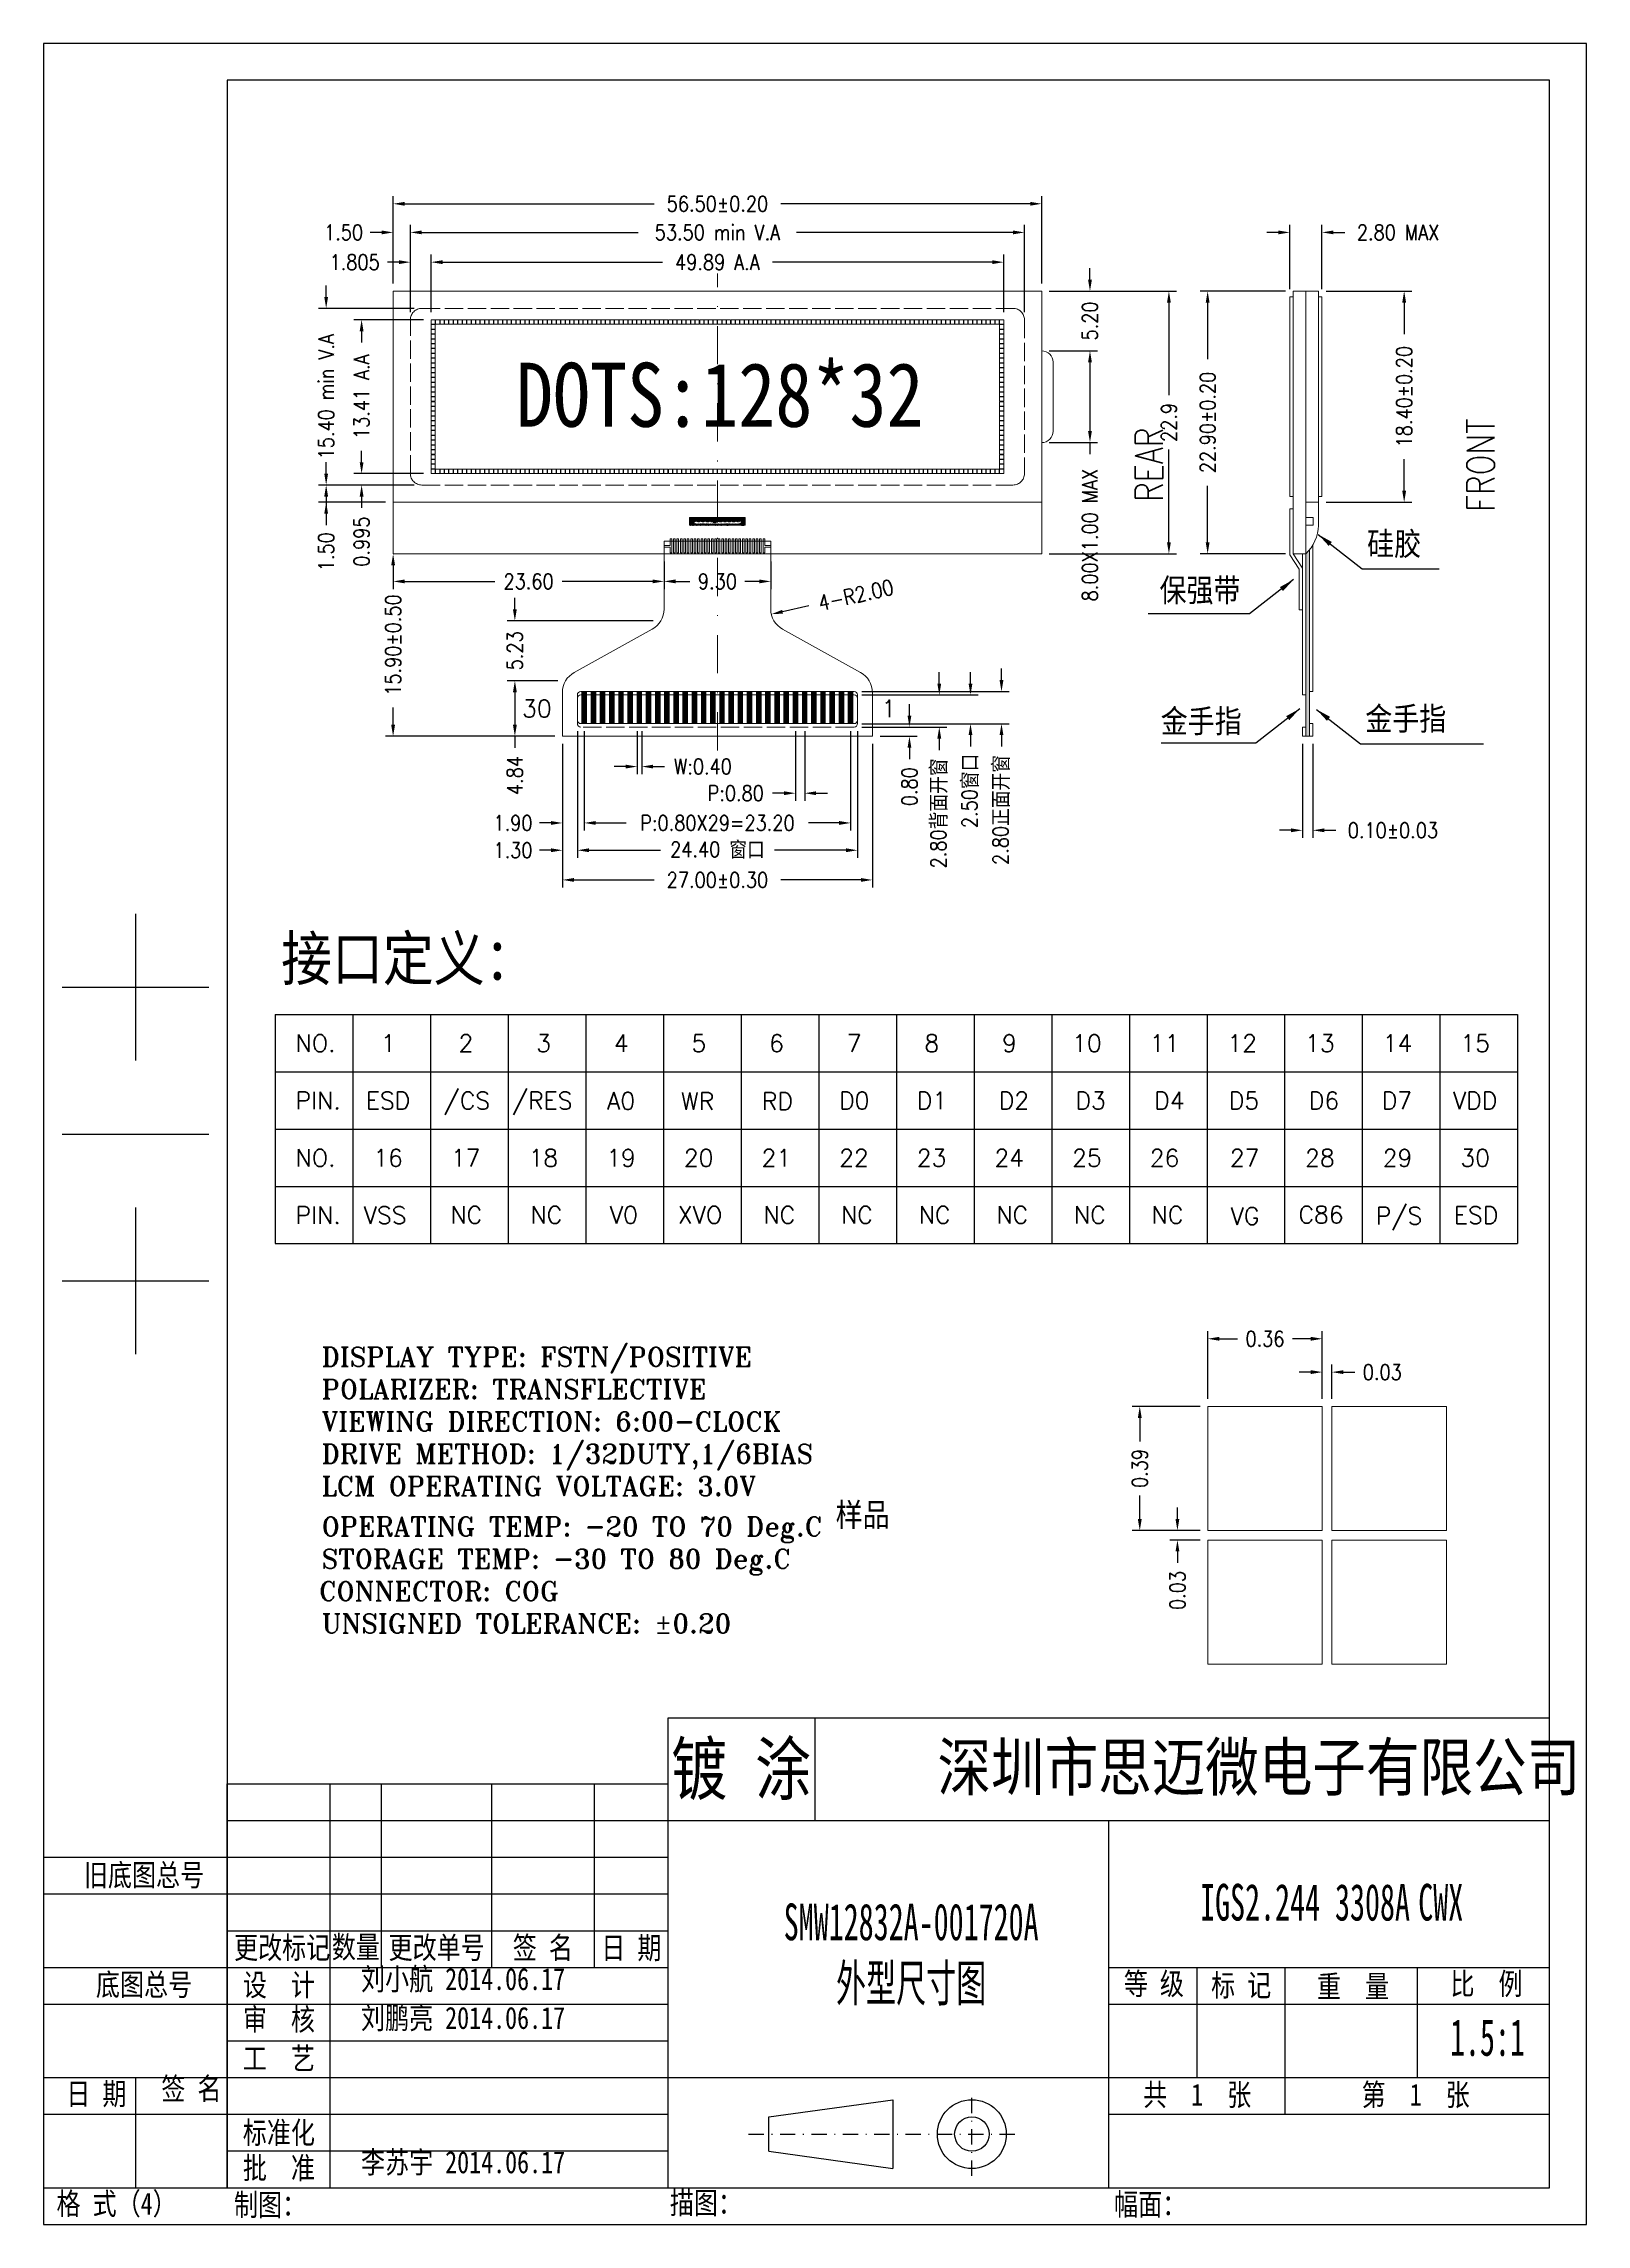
# Model space of a CAD drawing. Extents: x 612 to 1145, y -75 to 210.
# Drawn here: x 612.2 to 813.8, y -74.8 to 210.4 of the extents above; entities that cross this region are included whole.
import ezdxf

# ---------------------------------------------------------------- set-up
doc = ezdxf.new("R2010")
doc.units = 0
doc.linetypes.add('ACAD_ISO02W100', pattern=[15, 12, -3])
doc.linetypes.add('DASHDOTX2', pattern=[2, 1, -0.5, 0, -0.5])
doc.layers.get('0').update_dxf_attribs({"linetype": 'CONTINUOUS'})
doc.layers.get('DEFPOINTS').update_dxf_attribs({"linetype": 'CONTINUOUS'})
doc.layers.add('粗实线', color=7, linetype='CONTINUOUS', lineweight=18)
doc.layers.add('细实线', color=7, linetype='CONTINUOUS', lineweight=9)
doc.styles.add('hztxt_txtstyle_700.00_0_0700.0000', font='tssdeng.shx', dxfattribs={"height": 700, "bigfont": 'hztxt.shx'})
doc.styles.add('qhb5', font='', dxfattribs={"width": 0.6, "height": 5})
doc.styles.add('ROMANS', font='romans.shx')
doc.styles.get("Standard").update_dxf_attribs({"font": 'romans.shx', "width": 0.85})
doc.styles.add('STYLE5', font='Romant.shx', dxfattribs={"height": 3})
doc.styles.add('字体', font='', dxfattribs={"width": 0.8, "height": 3})
doc.styles.add('技术要求', font='', dxfattribs={"width": 0.8, "height": 5})
doc.styles.get('qhb5').set_extended_font_data('FangSong_GB2312')
doc.styles.get('字体').set_extended_font_data('FangSong_GB2312')
doc.styles.get('技术要求').set_extended_font_data('FangSong_GB2312')
doc.dimstyles.get("Standard").update_dxf_attribs({"dimtxt": 0.18, "dimasz": 0.18, "dimexe": 0.18, "dimexo": 0.0625, "dimgap": 0.09, "dimtad": 0, "dimtih": 1, "dimtoh": 1, "dimdec": 4, "dimzin": 0, "dimdsep": 46, "dimtxsty": 'Standard', "dimcen": 0.09, "dimadec": 0, "dimazin": 0, "dimtfac": 1, "dimtdec": 4, "dimtofl": 0, "dimtmove": 0, "dimatfit": 3, "dimfxl": 1, "dimtolj": 1, "dimtzin": 0, "dimarcsym": 0})
doc.dimstyles.new('STANDARD$0', dxfattribs={"dimtxt": 2, "dimasz": 1, "dimexe": 0.3, "dimexo": 0, "dimgap": 0.3, "dimtad": 0, "dimzin": 9, "dimdsep": 46, "dimtxsty": 'Standard', "dimcen": 0, "dimclrd": 256, "dimclre": 256, "dimclrt": 256, "dimadec": 1, "dimazin": 2, "dimtp": 0.2, "dimtm": 0.2, "dimtfac": 0.5, "dimtmove": 0, "dimatfit": 3, "dimfxl": 1, "dimarcsym": 0})

# ---------------------------------------------------------------- blocks, each defined once
blk = doc.blocks.new('*D0')
at = {"layer": 'DEFPOINTS', "color": 0}
for p in [(737.66, 181.78), (662.83, 174.25), (737.66, 174.25)]:
    blk.add_point(p, dxfattribs=at)
at = {"layer": '细实线', "color": 0, "lineweight": -2}
for p, q in [((662.83, 175.25), (662.83, 182.78)), ((737.66, 175.25), (737.66, 182.78)), ((664.33, 181.78), (693.05, 181.78)), ((736.16, 181.78), (707.44, 181.78))]:
    blk.add_line(p, q, dxfattribs=at)
at = {"layer": '细实线', "color": 0}
for points in [[(664.33, 182.03), (664.33, 181.53), (662.83, 181.78)], [(736.16, 182.03), (736.16, 181.53), (737.66, 181.78)]]:
    blk.add_solid(points, dxfattribs=at)
at = {"layer": '细实线', "color": 0, "insert": (700.25, 181.78), "char_height": 2, "attachment_point": 5}
blk.add_mtext('\\A1;49.89 A.A', dxfattribs=at)
blk = doc.blocks.new('*D1')
at = {"layer": 'DEFPOINTS', "color": 0}
for p in [(740.37, 185.67), (660.12, 174.24), (740.37, 174.24)]:
    blk.add_point(p, dxfattribs=at)
at = {"layer": '细实线', "color": 0, "lineweight": -2}
for p, q in [((660.12, 175.24), (660.12, 186.67)), ((661.62, 185.67), (689.9, 185.67)), ((738.87, 185.67), (710.6, 185.67)), ((740.37, 175.24), (740.37, 186.67))]:
    blk.add_line(p, q, dxfattribs=at)
at = {"layer": '细实线', "color": 0}
for points in [[(661.62, 185.92), (661.62, 185.42), (660.12, 185.67)], [(738.87, 185.92), (738.87, 185.42), (740.37, 185.67)]]:
    blk.add_solid(points, dxfattribs=at)
at = {"layer": '细实线', "color": 0, "insert": (700.25, 185.67), "char_height": 2, "attachment_point": 5}
blk.add_mtext('\\A1;53.50 min V.A', dxfattribs=at)
blk = doc.blocks.new('*D2')
at = {"layer": 'DEFPOINTS', "color": 0}
for p in [(742.62, 189.41), (657.87, 177.99), (742.62, 177.99)]:
    blk.add_point(p, dxfattribs=at)
at = {"layer": '细实线', "color": 0, "lineweight": -2}
for p, q in [((657.87, 178.99), (657.87, 190.41)), ((659.37, 189.41), (691.96, 189.41)), ((741.12, 189.41), (708.53, 189.41)), ((742.62, 178.99), (742.62, 190.41))]:
    blk.add_line(p, q, dxfattribs=at)
at = {"layer": '细实线', "color": 0}
for points in [[(659.37, 189.66), (659.37, 189.16), (657.87, 189.41)], [(741.12, 189.66), (741.12, 189.16), (742.62, 189.41)]]:
    blk.add_solid(points, dxfattribs=at)
at = {"layer": '细实线', "color": 0, "insert": (700.25, 189.41), "char_height": 2, "attachment_point": 5}
blk.add_mtext('\\A1;56.50%%P0.20', dxfattribs=at)
blk = doc.blocks.new('*D3')
at = {"layer": 'DEFPOINTS', "color": 0}
for p in [(662.83, 174.25), (653.75, 154.13), (662.83, 154.13)]:
    blk.add_point(p, dxfattribs=at)
at = {"layer": '细实线', "color": 0, "lineweight": -2}
for p, q in [((661.83, 174.25), (652.75, 174.25)), ((653.75, 172.75), (653.75, 171.26)), ((653.75, 155.63), (653.75, 157.12)), ((661.83, 154.13), (652.75, 154.13))]:
    blk.add_line(p, q, dxfattribs=at)
at = {"layer": '细实线', "color": 0}
for points in [[(653.5, 172.75), (654, 172.75), (653.75, 174.25)], [(653.5, 155.63), (654, 155.63), (653.75, 154.13)]]:
    blk.add_solid(points, dxfattribs=at)
at = {"layer": '细实线', "color": 0, "insert": (653.75, 164.19), "char_height": 2, "attachment_point": 5, "rotation": 90}
blk.add_mtext('\\A1;13.41 A.A', dxfattribs=at)
blk = doc.blocks.new('*D4')
at = {"layer": 'DEFPOINTS', "color": 0}
for p in [(649.12, 175.74), (661.62, 175.74), (661.62, 152.64)]:
    blk.add_point(p, dxfattribs=at)
at = {"layer": '细实线', "color": 0, "lineweight": -2}
for p, q in [((649.12, 177.24), (649.12, 178.74)), ((660.62, 175.74), (648.12, 175.74)), ((660.62, 152.64), (648.12, 152.64)), ((649.12, 151.14), (649.12, 149.64))]:
    blk.add_line(p, q, dxfattribs=at)
at = {"layer": '细实线', "color": 0}
for points in [[(648.87, 177.24), (649.37, 177.24), (649.12, 175.74)], [(648.87, 151.14), (649.37, 151.14), (649.12, 152.64)]]:
    blk.add_solid(points, dxfattribs=at)
at = {"layer": '细实线', "color": 0, "insert": (649.12, 164.19), "char_height": 2, "attachment_point": 5, "rotation": 90}
blk.add_mtext('\\A1;15.40 min V.A', dxfattribs=at)
blk = doc.blocks.new('*D5')
at = {"layer": 'DEFPOINTS', "color": 0}
for p in [(742.62, 177.99), (748.93, 177.99), (742.62, 170.19)]:
    blk.add_point(p, dxfattribs=at)
at = {"layer": '细实线', "color": 0, "lineweight": -2}
for p, q in [((748.93, 179.49), (748.93, 180.99)), ((743.62, 177.99), (749.93, 177.99)), ((743.62, 170.19), (749.93, 170.19)), ((748.93, 168.69), (748.93, 167.19))]:
    blk.add_line(p, q, dxfattribs=at)
at = {"layer": '细实线', "color": 0}
for points in [[(748.68, 179.49), (749.18, 179.49), (748.93, 177.99)], [(748.68, 168.69), (749.18, 168.69), (748.93, 170.19)]]:
    blk.add_solid(points, dxfattribs=at)
at = {"layer": '细实线', "color": 0, "insert": (748.93, 174.09), "char_height": 2, "attachment_point": 5, "rotation": 90}
blk.add_mtext('\\A1;5.20', dxfattribs=at)
blk = doc.blocks.new('*D6')
at = {"layer": 'DEFPOINTS', "color": 0}
for p in [(742.62, 170.19), (742.62, 158.19), (748.93, 158.19)]:
    blk.add_point(p, dxfattribs=at)
at = {"layer": '细实线', "color": 0, "lineweight": -2}
for p, q in [((743.62, 170.19), (749.93, 170.19)), ((748.93, 168.69), (748.93, 159.69)), ((743.62, 158.19), (749.93, 158.19)), ((748.93, 158.19), (748.93, 156.69))]:
    blk.add_line(p, q, dxfattribs=at)
at = {"layer": '细实线', "color": 0}
for points in [[(748.68, 168.69), (749.18, 168.69), (748.93, 170.19)], [(748.68, 159.69), (749.18, 159.69), (748.93, 158.19)]]:
    blk.add_solid(points, dxfattribs=at)
at = {"layer": '细实线', "color": 0, "insert": (748.93, 146.1), "char_height": 2, "attachment_point": 5, "rotation": 90}
blk.add_mtext('\\A1;8.00X1.00 MAX', dxfattribs=at)
blk = doc.blocks.new('*D7')
at = {"layer": 'DEFPOINTS', "color": 0}
for p in [(660.12, 181.78), (660.12, 174.24), (662.83, 174.25)]:
    blk.add_point(p, dxfattribs=at)
at = {"layer": '细实线', "color": 0, "lineweight": -2}
for p, q in [((660.12, 175.24), (660.12, 182.78)), ((662.83, 175.25), (662.83, 182.78)), ((658.62, 181.78), (657.12, 181.78)), ((664.33, 181.78), (665.83, 181.78))]:
    blk.add_line(p, q, dxfattribs=at)
at = {"layer": '细实线', "color": 0}
for points in [[(658.62, 182.03), (658.62, 181.53), (660.12, 181.78)], [(664.33, 182.03), (664.33, 181.53), (662.83, 181.78)]]:
    blk.add_solid(points, dxfattribs=at)
at = {"layer": '细实线', "color": 0, "insert": (652.84, 181.78), "char_height": 2, "attachment_point": 5}
blk.add_mtext('\\A1;1.805', dxfattribs=at)
blk = doc.blocks.new('*D8')
at = {"layer": 'DEFPOINTS', "color": 0}
for p in [(657.87, 185.67), (657.87, 177.99), (660.12, 174.24)]:
    blk.add_point(p, dxfattribs=at)
at = {"layer": '细实线', "color": 0, "lineweight": -2}
for p, q in [((656.37, 185.67), (654.87, 185.67)), ((657.87, 178.99), (657.87, 186.67)), ((660.12, 175.24), (660.12, 186.67)), ((661.62, 185.67), (663.12, 185.67))]:
    blk.add_line(p, q, dxfattribs=at)
at = {"layer": '细实线', "color": 0}
for points in [[(656.37, 185.92), (656.37, 185.42), (657.87, 185.67)], [(661.62, 185.92), (661.62, 185.42), (660.12, 185.67)]]:
    blk.add_solid(points, dxfattribs=at)
at = {"layer": '细实线', "color": 0, "insert": (651.4, 185.67), "char_height": 2, "attachment_point": 5}
blk.add_mtext('\\A1;1.50', dxfattribs=at)
blk = doc.blocks.new('*D9')
at = {"layer": 'DEFPOINTS', "color": 0}
for p in [(662.83, 154.13), (653.75, 152.64), (661.62, 152.64)]:
    blk.add_point(p, dxfattribs=at)
at = {"layer": '细实线', "color": 0, "lineweight": -2}
for p, q in [((653.75, 155.63), (653.75, 157.13)), ((661.83, 154.13), (652.75, 154.13)), ((660.62, 152.64), (652.75, 152.64)), ((653.75, 151.14), (653.75, 149.64))]:
    blk.add_line(p, q, dxfattribs=at)
at = {"layer": '细实线', "color": 0}
for points in [[(653.5, 155.63), (654, 155.63), (653.75, 154.13)], [(653.5, 151.14), (654, 151.14), (653.75, 152.64)]]:
    blk.add_solid(points, dxfattribs=at)
at = {"layer": '细实线', "color": 0, "insert": (653.75, 145.24), "char_height": 2, "attachment_point": 5, "rotation": 90}
blk.add_mtext('\\A1;0.995', dxfattribs=at)
blk = doc.blocks.new('*D10')
at = {"layer": 'DEFPOINTS', "color": 0}
for p in [(661.62, 152.64), (649.12, 150.39), (657.87, 150.39)]:
    blk.add_point(p, dxfattribs=at)
at = {"layer": '细实线', "color": 0, "lineweight": -2}
for p, q in [((649.12, 154.14), (649.12, 155.64)), ((660.62, 152.64), (648.12, 152.64)), ((656.87, 150.39), (648.12, 150.39)), ((649.12, 148.89), (649.12, 147.39))]:
    blk.add_line(p, q, dxfattribs=at)
at = {"layer": '细实线', "color": 0}
for points in [[(648.87, 154.14), (649.37, 154.14), (649.12, 152.64)], [(648.87, 148.89), (649.37, 148.89), (649.12, 150.39)]]:
    blk.add_solid(points, dxfattribs=at)
at = {"layer": '细实线', "color": 0, "insert": (649.12, 143.92), "char_height": 2, "attachment_point": 5, "rotation": 90}
blk.add_mtext('\\A1;1.50', dxfattribs=at)
blk = doc.blocks.new('*D11')
at = {"layer": 'DEFPOINTS', "color": 0}
for p in [(775.5, 177.99), (764.31, 143.64), (775.5, 143.64)]:
    blk.add_point(p, dxfattribs=at)
at = {"layer": '细实线', "color": 0, "lineweight": -2}
for p, q in [((774.5, 177.99), (763.31, 177.99)), ((764.31, 176.49), (764.31, 169.1)), ((764.31, 145.14), (764.31, 152.53)), ((774.5, 143.64), (763.31, 143.64))]:
    blk.add_line(p, q, dxfattribs=at)
at = {"layer": '细实线', "color": 0}
for points in [[(764.06, 176.49), (764.56, 176.49), (764.31, 177.99)], [(764.06, 145.14), (764.56, 145.14), (764.31, 143.64)]]:
    blk.add_solid(points, dxfattribs=at)
at = {"layer": '细实线', "color": 0, "insert": (764.31, 160.82), "char_height": 2, "attachment_point": 5, "rotation": 90}
blk.add_mtext('\\A1;22.90%%P0.20', dxfattribs=at)
blk = doc.blocks.new('*D12')
at = {"layer": 'DEFPOINTS', "color": 0}
for p in [(778.8, 177.99), (778.8, 150.39), (789.99, 150.39)]:
    blk.add_point(p, dxfattribs=at)
at = {"layer": '细实线', "color": 0, "lineweight": -2}
for p, q in [((779.8, 177.99), (790.99, 177.99)), ((789.99, 176.49), (789.99, 172.36)), ((789.99, 151.89), (789.99, 156.03)), ((779.8, 150.39), (790.99, 150.39))]:
    blk.add_line(p, q, dxfattribs=at)
at = {"layer": '细实线', "color": 0}
for points in [[(789.74, 176.49), (790.24, 176.49), (789.99, 177.99)], [(789.74, 151.89), (790.24, 151.89), (789.99, 150.39)]]:
    blk.add_solid(points, dxfattribs=at)
at = {"layer": '细实线', "color": 0, "insert": (789.99, 164.19), "char_height": 2, "attachment_point": 5, "rotation": 90}
blk.add_mtext('\\A1;18.40%%P0.20', dxfattribs=at)
blk = doc.blocks.new('*D13')
at = {"layer": 'DEFPOINTS', "color": 0}
for p in [(779.25, 185.67), (775.05, 177.24), (779.25, 177.24)]:
    blk.add_point(p, dxfattribs=at)
at = {"layer": '细实线', "color": 0, "lineweight": -2}
for p, q in [((773.55, 185.67), (772.05, 185.67)), ((775.05, 178.24), (775.05, 186.67)), ((779.25, 178.24), (779.25, 186.67)), ((780.75, 185.67), (782.25, 185.67))]:
    blk.add_line(p, q, dxfattribs=at)
at = {"layer": '细实线', "color": 0}
for points in [[(773.55, 185.92), (773.55, 185.42), (775.05, 185.67)], [(780.75, 185.92), (780.75, 185.42), (779.25, 185.67)]]:
    blk.add_solid(points, dxfattribs=at)
at = {"layer": '细实线', "color": 0, "insert": (789.2, 185.67), "char_height": 2, "attachment_point": 5}
blk.add_mtext('\\A1;2.80 MAX', dxfattribs=at)
blk = doc.blocks.new('*D14')
at = {"layer": 'DEFPOINTS', "color": 0}
for p in [(764.32, 32.17), (755.44, 15.95), (764.32, 15.95)]:
    blk.add_point(p, dxfattribs=at)
at = {"layer": '细实线', "color": 0, "lineweight": -2}
for p, q in [((763.32, 32.17), (754.44, 32.17)), ((755.44, 30.67), (755.44, 27.61)), ((755.44, 17.45), (755.44, 20.51)), ((763.32, 15.95), (754.44, 15.95))]:
    blk.add_line(p, q, dxfattribs=at)
at = {"layer": '细实线', "color": 0}
for points in [[(755.19, 30.67), (755.69, 30.67), (755.44, 32.17)], [(755.19, 17.45), (755.69, 17.45), (755.44, 15.95)]]:
    blk.add_solid(points, dxfattribs=at)
at = {"layer": '细实线', "color": 0, "insert": (755.44, 24.06), "char_height": 2, "attachment_point": 5, "rotation": 90}
blk.add_mtext('\\A1;0.39', dxfattribs=at)
blk = doc.blocks.new('*D15')
at = {"layer": 'DEFPOINTS', "color": 0}
for p in [(760.36, 14.71), (764.32, 15.95), (764.32, 14.71)]:
    blk.add_point(p, dxfattribs=at)
at = {"layer": '细实线', "color": 0, "lineweight": -2}
for p, q in [((760.36, 17.45), (760.36, 18.95)), ((763.32, 15.95), (759.36, 15.95)), ((763.32, 14.71), (759.36, 14.71)), ((760.36, 13.21), (760.36, 11.71))]:
    blk.add_line(p, q, dxfattribs=at)
at = {"layer": '细实线', "color": 0}
for points in [[(760.11, 17.45), (760.61, 17.45), (760.36, 15.95)], [(760.11, 13.21), (760.61, 13.21), (760.36, 14.71)]]:
    blk.add_solid(points, dxfattribs=at)
at = {"layer": '细实线', "color": 0, "insert": (760.36, 8.11), "char_height": 2, "attachment_point": 5, "rotation": 90}
blk.add_mtext('\\A1;0.03', dxfattribs=at)
blk = doc.blocks.new('*D16')
at = {"layer": 'DEFPOINTS', "color": 0}
for p in [(779.29, 41.02), (764.32, 32.17), (779.29, 32.17)]:
    blk.add_point(p, dxfattribs=at)
at = {"layer": '细实线', "color": 0, "lineweight": -2}
for p, q in [((764.32, 33.17), (764.32, 42.02)), ((765.82, 41.02), (768.21, 41.02)), ((777.79, 41.02), (775.4, 41.02)), ((779.29, 33.17), (779.29, 42.02))]:
    blk.add_line(p, q, dxfattribs=at)
at = {"layer": '细实线', "color": 0}
for points in [[(765.82, 41.27), (765.82, 40.77), (764.32, 41.02)], [(777.79, 41.27), (777.79, 40.77), (779.29, 41.02)]]:
    blk.add_solid(points, dxfattribs=at)
at = {"layer": '细实线', "color": 0, "insert": (771.8, 41.02), "char_height": 2, "attachment_point": 5}
blk.add_mtext('\\A1;0.36', dxfattribs=at)
blk = doc.blocks.new('*D17')
at = {"layer": 'DEFPOINTS', "color": 0}
for p in [(780.54, 36.66), (779.29, 32.17), (780.54, 32.17)]:
    blk.add_point(p, dxfattribs=at)
at = {"layer": '细实线', "color": 0, "lineweight": -2}
for p, q in [((779.29, 33.17), (779.29, 37.66)), ((780.54, 33.17), (780.54, 37.66)), ((777.79, 36.66), (776.29, 36.66)), ((782.04, 36.66), (783.54, 36.66))]:
    blk.add_line(p, q, dxfattribs=at)
at = {"layer": '细实线', "color": 0}
for points in [[(777.79, 36.91), (777.79, 36.41), (779.29, 36.66)], [(782.04, 36.91), (782.04, 36.41), (780.54, 36.66)]]:
    blk.add_solid(points, dxfattribs=at)
at = {"layer": '细实线', "color": 0, "insert": (787.13, 36.66), "char_height": 2, "attachment_point": 5}
blk.add_mtext('\\A1;0.03', dxfattribs=at)
blk = doc.blocks.new('*D18')
at = {"layer": 'DEFPOINTS', "color": 0}
for p in [(689.75, 121.44), (690.35, 121.44), (690.35, 115.83)]:
    blk.add_point(p, dxfattribs=at)
at = {"layer": '细实线', "color": 0, "lineweight": -2}
for p, q in [((689.75, 120.44), (689.75, 114.83)), ((690.35, 120.44), (690.35, 114.83)), ((688.25, 115.83), (686.75, 115.83)), ((691.85, 115.83), (693.35, 115.83))]:
    blk.add_line(p, q, dxfattribs=at)
at = {"layer": '细实线', "color": 0}
for points in [[(688.25, 116.08), (688.25, 115.58), (689.75, 115.83)], [(691.85, 116.08), (691.85, 115.58), (690.35, 115.83)]]:
    blk.add_solid(points, dxfattribs=at)
at = {"layer": '细实线', "color": 0, "insert": (698.35, 115.83), "char_height": 2, "attachment_point": 5}
blk.add_mtext('\\A1;W:0.40', dxfattribs=at)
blk = doc.blocks.new('*D19')
at = {"layer": 'DEFPOINTS', "color": 0}
for p in [(710.45, 121.44), (711.65, 121.44), (710.45, 112.35)]:
    blk.add_point(p, dxfattribs=at)
at = {"layer": '细实线', "color": 0, "lineweight": -2}
for p, q in [((710.45, 120.44), (710.45, 111.35)), ((711.65, 120.44), (711.65, 111.35)), ((708.95, 112.35), (707.45, 112.35)), ((713.15, 112.35), (714.65, 112.35))]:
    blk.add_line(p, q, dxfattribs=at)
at = {"layer": '细实线', "color": 0}
for points in [[(708.95, 112.6), (708.95, 112.1), (710.45, 112.35)], [(713.15, 112.6), (713.15, 112.1), (711.65, 112.35)]]:
    blk.add_solid(points, dxfattribs=at)
at = {"layer": '细实线', "color": 0, "insert": (702.64, 112.35), "char_height": 2, "attachment_point": 5}
blk.add_mtext('\\A1;P:0.80', dxfattribs=at)
blk = doc.blocks.new('*D20')
at = {"layer": 'DEFPOINTS', "color": 0}
for p in [(682.85, 121.44), (717.65, 121.44), (717.65, 108.46)]:
    blk.add_point(p, dxfattribs=at)
at = {"layer": '细实线', "color": 0, "lineweight": -2}
for p, q in [((682.85, 120.44), (682.85, 107.46)), ((717.65, 120.44), (717.65, 107.46)), ((684.35, 108.46), (688.32, 108.46)), ((716.15, 108.46), (712.17, 108.46))]:
    blk.add_line(p, q, dxfattribs=at)
at = {"layer": '细实线', "color": 0}
for points in [[(684.35, 108.71), (684.35, 108.21), (682.85, 108.46)], [(716.15, 108.71), (716.15, 108.21), (717.65, 108.46)]]:
    blk.add_solid(points, dxfattribs=at)
at = {"layer": '细实线', "color": 0, "insert": (700.25, 108.46), "char_height": 2, "attachment_point": 5}
blk.add_mtext('\\A1;P:0.80X29=23.20', dxfattribs=at)
blk = doc.blocks.new('*D21')
at = {"layer": 'DEFPOINTS', "color": 0}
for p in [(681.95, 121.44), (718.55, 121.44), (718.55, 104.89)]:
    blk.add_point(p, dxfattribs=at)
at = {"layer": '细实线', "color": 0, "lineweight": -2}
for p, q in [((681.95, 120.44), (681.95, 103.89)), ((718.55, 120.44), (718.55, 103.89)), ((683.45, 104.89), (692.79, 104.89)), ((717.05, 104.89), (707.7, 104.89))]:
    blk.add_line(p, q, dxfattribs=at)
at = {"layer": '细实线', "color": 0}
for points in [[(683.45, 105.14), (683.45, 104.64), (681.95, 104.89)], [(717.05, 105.14), (717.05, 104.64), (718.55, 104.89)]]:
    blk.add_solid(points, dxfattribs=at)
at = {"layer": '细实线', "color": 0, "insert": (700.25, 104.89), "char_height": 2, "attachment_point": 5}
blk.add_mtext('\\A1;24.40 {\\fFangSong_GB2312|b0|i0|c134|p49;窗口}', dxfattribs=at)
blk = doc.blocks.new('*D22')
at = {"layer": 'DEFPOINTS', "color": 0}
for p in [(680, 119.79), (682.85, 121.44), (680, 108.46)]:
    blk.add_point(p, dxfattribs=at)
at = {"layer": '细实线', "color": 0, "lineweight": -2}
for p, q in [((682.85, 120.44), (682.85, 107.46)), ((680, 118.79), (680, 107.46)), ((678.5, 108.46), (677, 108.46)), ((684.35, 108.46), (685.85, 108.46))]:
    blk.add_line(p, q, dxfattribs=at)
at = {"layer": '细实线', "color": 0}
for points in [[(678.5, 108.71), (678.5, 108.21), (680, 108.46)], [(684.35, 108.71), (684.35, 108.21), (682.85, 108.46)]]:
    blk.add_solid(points, dxfattribs=at)
at = {"layer": '细实线', "color": 0, "insert": (673.53, 108.46), "char_height": 2, "attachment_point": 5}
blk.add_mtext('\\A1;1.90', dxfattribs=at)
blk = doc.blocks.new('*D23')
at = {"layer": 'DEFPOINTS', "color": 0}
for p in [(680, 119.79), (681.95, 121.44), (680, 104.89)]:
    blk.add_point(p, dxfattribs=at)
at = {"layer": '细实线', "color": 0, "lineweight": -2}
for p, q in [((681.95, 120.44), (681.95, 103.89)), ((680, 118.79), (680, 103.89)), ((678.5, 104.89), (677, 104.89)), ((683.45, 104.89), (684.95, 104.89))]:
    blk.add_line(p, q, dxfattribs=at)
at = {"layer": '细实线', "color": 0}
for points in [[(678.5, 105.14), (678.5, 104.64), (680, 104.89)], [(683.45, 105.14), (683.45, 104.64), (681.95, 104.89)]]:
    blk.add_solid(points, dxfattribs=at)
at = {"layer": '细实线', "color": 0, "insert": (673.53, 104.89), "char_height": 2, "attachment_point": 5}
blk.add_mtext('\\A1;1.30', dxfattribs=at)
blk = doc.blocks.new('*D24')
at = {"layer": 'DEFPOINTS', "color": 0}
for p in [(680, 119.79), (720.5, 119.79), (720.5, 101.01)]:
    blk.add_point(p, dxfattribs=at)
at = {"layer": '细实线', "color": 0, "lineweight": -2}
for p, q in [((680, 118.79), (680, 100.01)), ((720.5, 118.79), (720.5, 100.01)), ((681.5, 101.01), (691.96, 101.01)), ((719, 101.01), (708.53, 101.01))]:
    blk.add_line(p, q, dxfattribs=at)
at = {"layer": '细实线', "color": 0}
for points in [[(681.5, 101.26), (681.5, 100.76), (680, 101.01)], [(719, 101.26), (719, 100.76), (720.5, 101.01)]]:
    blk.add_solid(points, dxfattribs=at)
at = {"layer": '细实线', "color": 0, "insert": (700.25, 101.01), "char_height": 2, "attachment_point": 5}
blk.add_mtext('\\A1;27.00%%P0.30', dxfattribs=at)
blk = doc.blocks.new('*D25')
at = {"layer": 'DEFPOINTS', "color": 0}
for p in [(718.1, 125.19), (718.1, 120.99), (729.24, 120.99)]:
    blk.add_point(p, dxfattribs=at)
at = {"layer": '细实线', "color": 0, "lineweight": -2}
for p, q in [((729.24, 126.69), (729.24, 128.19)), ((719.1, 125.19), (730.24, 125.19)), ((719.1, 120.99), (730.24, 120.99)), ((729.24, 119.49), (729.24, 117.99))]:
    blk.add_line(p, q, dxfattribs=at)
at = {"layer": '细实线', "color": 0}
for points in [[(728.99, 126.69), (729.49, 126.69), (729.24, 125.19)], [(728.99, 119.49), (729.49, 119.49), (729.24, 120.99)]]:
    blk.add_solid(points, dxfattribs=at)
at = {"layer": '细实线', "color": 0, "insert": (729.24, 109.71), "char_height": 2, "attachment_point": 5, "rotation": 90}
blk.add_mtext('\\A1;2.80{\\fFangSong_GB2312|b0|i0|c134|p49;背面开窗}', dxfattribs=at)
blk = doc.blocks.new('*D26')
at = {"layer": 'DEFPOINTS', "color": 0}
for p in [(718.1, 125.19), (718.1, 121.44), (733.32, 121.44)]:
    blk.add_point(p, dxfattribs=at)
at = {"layer": '细实线', "color": 0, "lineweight": -2}
for p, q in [((733.32, 126.69), (733.32, 128.19)), ((719.1, 125.19), (734.32, 125.19)), ((719.1, 121.44), (734.32, 121.44)), ((733.32, 119.94), (733.32, 118.44))]:
    blk.add_line(p, q, dxfattribs=at)
at = {"layer": '细实线', "color": 0}
for points in [[(733.07, 126.69), (733.57, 126.69), (733.32, 125.19)], [(733.07, 119.94), (733.57, 119.94), (733.32, 121.44)]]:
    blk.add_solid(points, dxfattribs=at)
at = {"layer": '细实线', "color": 0, "insert": (733.32, 112.65), "char_height": 2, "attachment_point": 5, "rotation": 90}
blk.add_mtext('\\A1;2.50{\\fFangSong_GB2312|b0|i0|c134|p49;窗口}', dxfattribs=at)
blk = doc.blocks.new('*D27')
at = {"layer": 'DEFPOINTS', "color": 0}
for p in [(718.1, 125.64), (718.1, 121.44), (737.37, 121.44)]:
    blk.add_point(p, dxfattribs=at)
at = {"layer": '细实线', "color": 0, "lineweight": -2}
for p, q in [((737.37, 127.14), (737.37, 128.64)), ((719.1, 125.64), (738.37, 125.64)), ((719.1, 121.44), (738.37, 121.44)), ((737.37, 119.94), (737.37, 118.44))]:
    blk.add_line(p, q, dxfattribs=at)
at = {"layer": '细实线', "color": 0}
for points in [[(737.12, 127.14), (737.62, 127.14), (737.37, 125.64)], [(737.12, 119.94), (737.62, 119.94), (737.37, 121.44)]]:
    blk.add_solid(points, dxfattribs=at)
at = {"layer": '细实线', "color": 0, "insert": (737.37, 110.16), "char_height": 2, "attachment_point": 5, "rotation": 90}
blk.add_mtext('\\A1;2.80{\\fFangSong_GB2312|b0|i0|c134|p49;正面开窗}', dxfattribs=at)
blk = doc.blocks.new('*D28')
at = {"layer": 'DEFPOINTS', "color": 0}
for p in [(718.1, 120.99), (720.5, 119.79), (725.34, 119.79)]:
    blk.add_point(p, dxfattribs=at)
at = {"layer": '细实线', "color": 0, "lineweight": -2}
for p, q in [((725.34, 122.49), (725.34, 123.99)), ((719.1, 120.99), (726.34, 120.99)), ((721.5, 119.79), (726.34, 119.79)), ((725.34, 118.29), (725.34, 116.79))]:
    blk.add_line(p, q, dxfattribs=at)
at = {"layer": '细实线', "color": 0}
for points in [[(725.09, 122.49), (725.59, 122.49), (725.34, 120.99)], [(725.09, 118.29), (725.59, 118.29), (725.34, 119.79)]]:
    blk.add_solid(points, dxfattribs=at)
at = {"layer": '细实线', "color": 0, "insert": (725.34, 113.2), "char_height": 2, "attachment_point": 5, "rotation": 90}
blk.add_mtext('\\A1;0.80', dxfattribs=at)
blk = doc.blocks.new('*D29')
at = {"layer": 'DEFPOINTS', "color": 0}
for p in [(680.41, 127.05), (673.78, 119.79), (680, 119.79)]:
    blk.add_point(p, dxfattribs=at)
at = {"layer": '细实线', "color": 0, "lineweight": -2}
for p, q in [((679.41, 127.05), (672.78, 127.05)), ((673.78, 125.55), (673.78, 121.29)), ((679, 119.79), (672.78, 119.79)), ((673.78, 119.79), (673.78, 118.29))]:
    blk.add_line(p, q, dxfattribs=at)
at = {"layer": '细实线', "color": 0}
for points in [[(673.53, 125.55), (674.03, 125.55), (673.78, 127.05)], [(673.53, 121.29), (674.03, 121.29), (673.78, 119.79)]]:
    blk.add_solid(points, dxfattribs=at)
at = {"layer": '细实线', "color": 0, "insert": (673.78, 114.66), "char_height": 2, "attachment_point": 5, "rotation": 90}
blk.add_mtext('\\A1;4.84', dxfattribs=at)
blk = doc.blocks.new('*D30')
at = {"layer": 'DEFPOINTS', "color": 0}
for p in [(692.86, 134.89), (673.78, 127.05), (680.41, 127.05)]:
    blk.add_point(p, dxfattribs=at)
at = {"layer": '细实线', "color": 0, "lineweight": -2}
for p, q in [((673.78, 136.39), (673.78, 137.89)), ((691.86, 134.89), (672.78, 134.89)), ((679.41, 127.05), (672.78, 127.05)), ((673.78, 125.55), (673.78, 124.05))]:
    blk.add_line(p, q, dxfattribs=at)
at = {"layer": '细实线', "color": 0}
for points in [[(673.53, 136.39), (674.03, 136.39), (673.78, 134.89)], [(673.53, 125.55), (674.03, 125.55), (673.78, 127.05)]]:
    blk.add_solid(points, dxfattribs=at)
at = {"layer": '细实线', "color": 0, "insert": (673.78, 130.97), "char_height": 2, "attachment_point": 5, "rotation": 90}
blk.add_mtext('\\A1;5.23', dxfattribs=at)
blk = doc.blocks.new('*D31')
at = {"layer": 'DEFPOINTS', "color": 0}
for p in [(657.87, 143.64), (657.87, 119.79), (680, 119.79)]:
    blk.add_point(p, dxfattribs=at)
at = {"layer": '细实线', "color": 0, "lineweight": -2}
for p, q in [((657.87, 142.14), (657.87, 139.88)), ((657.87, 121.29), (657.87, 123.55)), ((679, 119.79), (656.87, 119.79))]:
    blk.add_line(p, q, dxfattribs=at)
at = {"layer": '细实线', "color": 0}
for points in [[(657.62, 142.14), (658.12, 142.14), (657.87, 143.64)], [(657.62, 121.29), (658.12, 121.29), (657.87, 119.79)]]:
    blk.add_solid(points, dxfattribs=at)
at = {"layer": '细实线', "color": 0, "insert": (657.87, 131.72), "char_height": 2, "attachment_point": 5, "rotation": 90}
blk.add_mtext('\\A1;15.90%%P0.50', dxfattribs=at)
blk = doc.blocks.new('*D32')
at = {"layer": 'DEFPOINTS', "color": 0}
for p in [(657.87, 143.64), (693.27, 143.64), (693.27, 140.04)]:
    blk.add_point(p, dxfattribs=at)
at = {"layer": '细实线', "color": 0, "lineweight": -2}
for p, q in [((657.87, 142.64), (657.87, 139.04)), ((693.27, 142.64), (693.27, 139.04)), ((659.37, 140.04), (671.17, 140.04)), ((691.77, 140.04), (679.97, 140.04))]:
    blk.add_line(p, q, dxfattribs=at)
at = {"layer": '细实线', "color": 0}
for points in [[(659.37, 140.29), (659.37, 139.79), (657.87, 140.04)], [(691.77, 140.29), (691.77, 139.79), (693.27, 140.04)]]:
    blk.add_solid(points, dxfattribs=at)
at = {"layer": '细实线', "color": 0, "insert": (675.57, 140.04), "char_height": 2, "attachment_point": 5}
blk.add_mtext('\\A1;23.60', dxfattribs=at)
blk = doc.blocks.new('*D33')
at = {"layer": 'DEFPOINTS', "color": 0}
for p in [(693.27, 143.64), (707.22, 143.64), (707.22, 140.04)]:
    blk.add_point(p, dxfattribs=at)
at = {"layer": '细实线', "color": 0, "lineweight": -2}
for p, q in [((693.27, 142.64), (693.27, 139.04)), ((707.22, 142.64), (707.22, 139.04)), ((694.77, 140.04), (696.66, 140.04)), ((705.72, 140.04), (703.84, 140.04))]:
    blk.add_line(p, q, dxfattribs=at)
at = {"layer": '细实线', "color": 0}
for points in [[(694.77, 140.29), (694.77, 139.79), (693.27, 140.04)], [(705.72, 140.29), (705.72, 139.79), (707.22, 140.04)]]:
    blk.add_solid(points, dxfattribs=at)
at = {"layer": '细实线', "color": 0, "insert": (700.25, 140.04), "char_height": 2, "attachment_point": 5}
blk.add_mtext('\\A1;9.30', dxfattribs=at)
blk = doc.blocks.new('*D34')
at = {"layer": 'DEFPOINTS', "color": 0}
for p in [(776.7, 119.79), (778.05, 119.79), (778.05, 107.5)]:
    blk.add_point(p, dxfattribs=at)
at = {"layer": '细实线', "color": 0, "lineweight": -2}
for p, q in [((776.7, 118.79), (776.7, 106.5)), ((778.05, 118.79), (778.05, 106.5)), ((775.2, 107.5), (773.7, 107.5)), ((779.55, 107.5), (781.05, 107.5))]:
    blk.add_line(p, q, dxfattribs=at)
at = {"layer": '细实线', "color": 0}
for points in [[(775.2, 107.75), (775.2, 107.25), (776.7, 107.5)], [(779.55, 107.75), (779.55, 107.25), (778.05, 107.5)]]:
    blk.add_solid(points, dxfattribs=at)
at = {"layer": '细实线', "color": 0, "insert": (788.52, 107.5), "char_height": 2, "attachment_point": 5}
blk.add_mtext('\\A1;0.10%%P0.03', dxfattribs=at)
blk = doc.blocks.new('*D35')
at = {"layer": 'DEFPOINTS', "color": 0}
for p in [(707.29, 135.75), (710.22, 136.41)]:
    blk.add_point(p, dxfattribs=at)
at = {"layer": '细实线', "color": 0, "lineweight": -2}
blk.add_line((712.19, 136.86), (708.76, 136.08), dxfattribs=at)
at = {"layer": '细实线', "color": 0}
blk.add_solid([(708.7, 136.32), (708.81, 135.83), (707.29, 135.75)], dxfattribs=at)
at = {"layer": '细实线', "color": 0, "insert": (718.34, 138.25), "char_height": 2, "attachment_point": 5, "rotation": 12.7682}
blk.add_mtext('\\A1;4-R2.00', dxfattribs=at)
blk = doc.blocks.new('*D36')
at = {"lineweight": -2}
for p, q in [((743.62, 177.99), (760.25, 177.99)), ((759.25, 176.49), (759.25, 164.37)), ((759.25, 145.14), (759.25, 157.27)), ((743.62, 143.64), (760.25, 143.64))]:
    blk.add_line(p, q, dxfattribs=at)
for points in [[(759, 176.49), (759.5, 176.49), (759.25, 177.99)], [(759, 145.14), (759.5, 145.14), (759.25, 143.64)]]:
    blk.add_solid(points)
at = {"layer": 'DEFPOINTS', "color": 0}
for p in [(742.62, 177.99), (759.25, 177.99), (742.62, 143.64)]:
    blk.add_point(p, dxfattribs=at)
at = {"insert": (759.25, 160.82), "char_height": 2, "attachment_point": 5, "rotation": 90}
blk.add_mtext('22.9', dxfattribs=at)

msp = doc.modelspace()

# ---------------------------------------------------------------- hatches: boundary and pattern name
at = {"layer": '粗实线'}
msp.add_hatch(color=256, dxfattribs=at).paths.add_polyline_path([(777.59736033, 144.14551451, -0.0308910711), (777.14736033, 143.65560471), (777.14736033, 119.79194243), (777.59736033, 119.79194243)])

# ---------------------------------------------------------------- linework, layer by layer
for p, q in [((612.19879016, 210.3526621), (612.19879016, -74.7673379)), ((813.79879016, 210.3526621), (612.19879016, 210.3526621)), ((813.79879016, -74.7673379), (813.79879016, 210.3526621)), ((636.19879016, 205.5526621), (636.19879016, -69.9673379)), ((808.99879016, 205.5526621), (636.19879016, 205.5526621)), ((808.99879016, -69.9673379), (808.99879016, 205.5526621)), ((624.19879016, 96.5926621), (624.19879016, 77.3926621)), ((614.59879016, 86.9926621), (633.79879016, 86.9926621)), ((642.46183155, 83.43035436), (804.81467721, 83.43035436)), ((652.6088844, 83.43035436), (652.6088844, 53.45577061)), ((662.75593725, 83.43035436), (662.75593725, 53.45577061)), ((672.90299011, 83.43035436), (672.90299011, 53.45577061)), ((683.05004296, 83.43035436), (683.05004296, 53.45577061)), ((693.19709582, 83.43035436), (693.19709582, 53.45577061)), ((703.34414867, 83.43035436), (703.34414867, 53.45577061)), ((713.49120152, 83.43035436), (713.49120152, 53.45577061)), ((723.63825438, 83.43035436), (723.63825438, 53.45577061)), ((733.78530723, 83.43035436), (733.78530723, 53.45577061)), ((743.93236009, 83.43035436), (743.93236009, 53.45577061)), ((754.07941294, 83.43035436), (754.07941294, 53.45577061)), ((764.22646579, 83.43035436), (764.22646579, 53.45577061)), ((774.37351865, 83.43035436), (774.37351865, 53.45577061)), ((784.5205715, 83.43035436), (784.5205715, 53.45577061)), ((794.66762435, 83.43035436), (794.66762435, 53.45577061)), ((804.81467721, 83.43035436), (804.81467721, 53.45577061)), ((642.46183155, 75.93670842), (804.81467721, 75.93670842)), ((642.46183155, 68.44306248), (804.81467721, 68.44306248)), ((614.59879016, 67.7926621), (633.79879016, 67.7926621)), ((642.46183155, 60.94941654), (804.81467721, 60.94941654)), ((624.19879016, 58.1926621), (624.19879016, 38.9926621)), ((642.46183155, 53.45577061), (804.81467721, 53.45577061)), ((614.59879016, 48.5926621), (633.79879016, 48.5926621)), ((693.79879016, -8.5273379), (808.99879016, -8.5273379)), ((693.79879016, -69.9673379), (693.79879016, -8.5273379)), ((712.99879016, -21.9673379), (712.99879016, -8.5273379)), ((636.19879016, -69.9673379), (636.19879016, -17.1673379)), ((636.19879016, -17.1673379), (693.79879016, -17.1673379)), ((649.63879016, -69.9673379), (649.63879016, -17.1673379)), ((656.35879016, -41.1673379), (656.35879016, -17.1673379)), ((670.75879016, -41.1673379), (670.75879016, -17.1673379)), ((684.19879016, -41.1673379), (684.19879016, -17.1673379)), ((636.19879016, -21.9673379), (808.99879016, -21.9673379)), ((751.39879016, -69.9673379), (751.39879016, -21.9673379)), ((612.19879016, -26.7673379), (636.19879016, -26.7673379)), ((636.19879016, -26.7673379), (693.79879016, -26.7673379)), ((612.19879016, -31.5673379), (636.19879016, -31.5673379)), ((636.19879016, -31.5673379), (693.79879016, -31.5673379)), ((636.19879016, -36.3673379), (693.79879016, -36.3673379)), ((612.19879016, -41.1673379), (636.19879016, -41.1673379)), ((636.19879016, -41.1673379), (693.79879016, -41.1673379)), ((751.39879016, -41.1673379), (808.99879016, -41.1673379)), ((762.91879016, -55.5673379), (762.91879016, -41.1673379)), ((774.43879016, -60.3673379), (774.43879016, -41.1673379)), ((791.71879016, -55.5673379), (791.71879016, -41.1673379)), ((612.19879016, -45.9673379), (636.19879016, -45.9673379)), ((636.19879016, -45.9673379), (693.79879016, -45.9673379)), ((751.39879016, -45.9673379), (808.99879016, -45.9673379)), ((636.19879016, -50.7673379), (693.79879016, -50.7673379)), ((612.19879016, -55.5673379), (636.19879016, -55.5673379)), ((636.19879016, -55.5673379), (808.99879016, -55.5673379)), ((612.19879016, -60.3673379), (636.19879016, -60.3673379)), ((636.19879016, -60.3673379), (693.79879016, -60.3673379)), ((751.39879016, -60.3673379), (808.99879016, -60.3673379)), ((636.19879016, -65.1673379), (693.79879016, -65.1673379)), ((612.19879016, -69.9673379), (808.99879016, -69.9673379)), ((612.19879016, -74.7673379), (813.79879016, -74.7673379))]:
    msp.add_line(p, q)
at = {"color": 0}
msp.add_line((642.46183155, 83.43035436), (642.46183155, 53.45577061), dxfattribs=at)
at = {"ltscale": 5}
msp.add_line((624.19879016, -55.5673379), (624.19879016, -69.9673379), dxfattribs=at)
at = {"ltscale": 2}
for p, q in [((706.94961085, -60.71488757), (723.14961085, -58.46488757)), ((723.14961085, -58.46488757), (723.14961085, -67.46488757)), ((706.94961085, -65.21488757), (706.94961085, -60.71488757)), ((706.94961085, -65.21488757), (723.14961085, -67.46488757))]:
    msp.add_line(p, q, dxfattribs=at)
at = {"linetype": 'DASHDOTX2', "ltscale": 2}
for p, q in [((733.49961085, -68.40811268), (733.49961085, -57.60010442)), ((704.32737209, -62.96488757), (739.77865808, -62.96488757))]:
    msp.add_line(p, q, dxfattribs=at)
at = {"ltscale": 2}
for radius in [4.5, 2.25]:
    msp.add_circle((733.49961085, -62.96488757), radius, dxfattribs=at)
at = {"layer": '粗实线', "color": 1, "linetype": 'DASHDOTX2', "ltscale": 5}
msp.add_line((700.24552438, 117.92702098), (700.24552438, 180.30708894), dxfattribs=at)
at = {"layer": '粗实线'}
for p, q in [((657.87052438, 177.99194243), (742.62052438, 177.99194243)), ((657.87052438, 143.64194243), (657.87052438, 177.99194243)), ((742.62052438, 177.99194243), (742.62052438, 143.64194243)), ((775.04736033, 177.24194243), (775.49736033, 177.24194243)), ((775.04736033, 151.14194243), (775.04736033, 177.24194243)), ((775.49736033, 177.99194243), (778.79736033, 177.99194243)), ((775.49736033, 143.64194243), (775.49736033, 177.99194243)), ((777.14736033, 143.64194243), (777.14736033, 177.99194243)), ((778.79736033, 150.39194243), (778.79736033, 177.99194243)), ((778.79736033, 177.24194243), (779.24736033, 177.24194243)), ((779.24736033, 151.14194243), (779.24736033, 177.24194243)), ((744.12052438, 168.69194243), (744.12052438, 159.69194243)), ((775.04736033, 151.14194243), (775.49736033, 151.14194243)), ((778.79736033, 151.14194243), (779.24736033, 151.14194243)), ((657.87052438, 150.39194243), (742.62052438, 150.39194243)), ((703.88302438, 148.38762267), (696.60802438, 148.38762267)), ((696.60802438, 147.38262267), (696.60802438, 148.38762267)), ((696.72952438, 148.33062267), (696.72952438, 148.12287267)), ((696.75352438, 148.33062267), (696.72952438, 148.33062267)), ((696.75352438, 148.33062267), (696.75352438, 148.12287267)), ((696.81052438, 148.33062267), (696.81052438, 148.12287267)), ((696.83452438, 148.33062267), (696.81052438, 148.33062267)), ((696.81052438, 148.33062267), (696.81052438, 148.12287267)), ((696.83452438, 148.33062267), (696.81052438, 148.33062267)), ((696.83452438, 148.33062267), (696.83452438, 148.12287267)), ((696.83452438, 148.33062267), (696.83452438, 148.12287267)), ((696.89152438, 148.33062267), (696.89152438, 148.12287267)), ((696.91552438, 148.33062267), (696.89152438, 148.33062267)), ((696.91552438, 148.33062267), (696.91552438, 148.12287267)), ((696.97252438, 148.33062267), (696.97252438, 148.12287267)), ((696.99652438, 148.33062267), (696.97252438, 148.33062267)), ((696.99652438, 148.33062267), (696.99652438, 148.12287267)), ((697.05352438, 148.33062267), (697.05352438, 148.12287267)), ((697.07752438, 148.33062267), (697.05352438, 148.33062267)), ((697.07752438, 148.33062267), (697.07752438, 148.12287267)), ((697.13452438, 148.33062267), (697.13452438, 148.12287267)), ((697.15852438, 148.33062267), (697.13452438, 148.33062267)), ((697.15852438, 148.33062267), (697.15852438, 148.12287267)), ((697.21552438, 148.33062267), (697.21552438, 148.12287267)), ((697.23952438, 148.33062267), (697.21552438, 148.33062267)), ((697.23952438, 148.33062267), (697.23952438, 148.12287267)), ((697.29652438, 148.33062267), (697.29652438, 148.12287267)), ((697.32052438, 148.33062267), (697.29652438, 148.33062267)), ((697.32052438, 148.33062267), (697.32052438, 148.12287267)), ((697.37752438, 148.33062267), (697.37752438, 148.12287267)), ((697.40152438, 148.33062267), (697.37752438, 148.33062267)), ((697.40152438, 148.33062267), (697.40152438, 148.12287267)), ((697.45852438, 148.33062267), (697.45852438, 148.12287267)), ((697.48252438, 148.33062267), (697.45852438, 148.33062267)), ((697.48252438, 148.33062267), (697.48252438, 148.12287267)), ((697.58077438, 148.33062267), (697.58077438, 148.12287267)), ((697.60477438, 148.33062267), (697.58077438, 148.33062267)), ((697.60477438, 148.33062267), (697.60477438, 148.12287267)), ((697.66177438, 148.33062267), (697.66177438, 148.12287267)), ((697.68577438, 148.33062267), (697.66177438, 148.33062267)), ((697.68577438, 148.33062267), (697.68577438, 148.12287267)), ((697.74277438, 148.33062267), (697.74277438, 148.12287267)), ((697.76677438, 148.33062267), (697.74277438, 148.33062267)), ((697.76677438, 148.33062267), (697.76677438, 148.12287267)), ((697.82377438, 148.33062267), (697.82377438, 148.12287267)), ((697.84777438, 148.33062267), (697.82377438, 148.33062267)), ((697.84777438, 148.33062267), (697.84777438, 148.12287267)), ((697.90477438, 148.33062267), (697.90477438, 148.12287267)), ((697.92877438, 148.33062267), (697.90477438, 148.33062267)), ((697.92877438, 148.33062267), (697.92877438, 148.12287267)), ((697.98577438, 148.33062267), (697.98577438, 148.12287267)), ((698.00977438, 148.33062267), (697.98577438, 148.33062267)), ((698.00977438, 148.33062267), (698.00977438, 148.12287267)), ((698.06677438, 148.33062267), (698.06677438, 148.12287267)), ((698.09077438, 148.33062267), (698.06677438, 148.33062267)), ((698.09077438, 148.33062267), (698.09077438, 148.12287267)), ((698.14777438, 148.33062267), (698.14777438, 148.12287267)), ((698.17177438, 148.33062267), (698.14777438, 148.33062267)), ((698.17177438, 148.33062267), (698.17177438, 148.12287267)), ((698.22877438, 148.33062267), (698.22877438, 148.12287267)), ((698.25277438, 148.33062267), (698.22877438, 148.33062267)), ((698.25277438, 148.33062267), (698.25277438, 148.12287267)), ((698.30977438, 148.33062267), (698.30977438, 148.12287267)), ((698.33377438, 148.33062267), (698.30977438, 148.33062267)), ((698.33377438, 148.33062267), (698.33377438, 148.12287267)), ((698.39077438, 148.33062267), (698.39077438, 148.12287267)), ((698.41477438, 148.33062267), (698.39077438, 148.33062267)), ((698.41477438, 148.33062267), (698.41477438, 148.12287267)), ((698.47177438, 148.33062267), (698.47177438, 148.12287267)), ((698.49577438, 148.33062267), (698.47177438, 148.33062267)), ((698.49577438, 148.33062267), (698.49577438, 148.12287267)), ((698.55277438, 148.33062267), (698.55277438, 148.12287267)), ((698.57677438, 148.33062267), (698.55277438, 148.33062267)), ((698.57677438, 148.33062267), (698.57677438, 148.12287267)), ((698.63377438, 148.33062267), (698.63377438, 148.12287267)), ((698.65777438, 148.33062267), (698.63377438, 148.33062267)), ((698.65777438, 148.33062267), (698.65777438, 148.12287267)), ((698.71477438, 148.33062267), (698.71477438, 148.12287267)), ((698.73877438, 148.33062267), (698.71477438, 148.33062267)), ((698.73877438, 148.33062267), (698.73877438, 148.12287267)), ((698.79577438, 148.33062267), (698.79577438, 148.12287267)), ((698.81977438, 148.33062267), (698.79577438, 148.33062267)), ((698.81977438, 148.33062267), (698.81977438, 148.12287267)), ((698.87677438, 148.33062267), (698.87677438, 148.12287267)), ((698.90077438, 148.33062267), (698.87677438, 148.33062267)), ((698.90077438, 148.33062267), (698.90077438, 148.12287267)), ((698.95777438, 148.33062267), (698.95777438, 148.12287267)), ((698.98177438, 148.33062267), (698.95777438, 148.33062267)), ((698.98177438, 148.33062267), (698.98177438, 148.12287267)), ((699.03877438, 148.33062267), (699.03877438, 148.12287267)), ((699.06277438, 148.33062267), (699.03877438, 148.33062267)), ((699.06277438, 148.33062267), (699.06277438, 148.12287267)), ((699.11977438, 148.33062267), (699.11977438, 148.12287267)), ((699.14377438, 148.33062267), (699.11977438, 148.33062267)), ((699.14377438, 148.33062267), (699.14377438, 148.12287267)), ((699.20077438, 148.33062267), (699.20077438, 148.12287267)), ((699.22477438, 148.33062267), (699.20077438, 148.33062267)), ((699.22477438, 148.33062267), (699.22477438, 148.12287267)), ((699.28177438, 148.33062267), (699.28177438, 148.12287267)), ((699.30577438, 148.33062267), (699.28177438, 148.33062267)), ((699.30577438, 148.33062267), (699.30577438, 148.12287267)), ((699.36277438, 148.33062267), (699.36277438, 148.12287267)), ((699.38677438, 148.33062267), (699.36277438, 148.33062267)), ((699.38677438, 148.33062267), (699.38677438, 148.12287267)), ((699.44377438, 148.33062267), (699.44377438, 148.12287267)), ((699.46777438, 148.33062267), (699.44377438, 148.33062267)), ((699.46777438, 148.33062267), (699.46777438, 148.12287267)), ((699.52477438, 148.33062267), (699.52477438, 148.12287267)), ((699.54877438, 148.33062267), (699.52477438, 148.33062267)), ((699.54877438, 148.33062267), (699.54877438, 148.12287267)), ((699.60577438, 148.33062267), (699.60577438, 148.12287267)), ((699.62977438, 148.33062267), (699.60577438, 148.33062267)), ((699.62977438, 148.33062267), (699.62977438, 148.12287267)), ((699.68677438, 148.33062267), (699.68677438, 148.12287267)), ((699.71077438, 148.33062267), (699.68677438, 148.33062267)), ((699.71077438, 148.33062267), (699.71077438, 148.12287267)), ((699.76777438, 148.33062267), (699.76777438, 148.12287267)), ((699.79177438, 148.33062267), (699.76777438, 148.33062267)), ((699.79177438, 148.33062267), (699.79177438, 148.12287267)), ((699.84877438, 148.33062267), (699.84877438, 148.12287267)), ((699.87277438, 148.33062267), (699.84877438, 148.33062267)), ((699.87277438, 148.33062267), (699.87277438, 148.12287267)), ((699.92977438, 148.33062267), (699.92977438, 148.12287267)), ((699.95377438, 148.33062267), (699.92977438, 148.33062267)), ((699.95377438, 148.33062267), (699.95377438, 148.12287267)), ((700.01077438, 148.33062267), (700.01077438, 148.12287267)), ((700.03477438, 148.33062267), (700.01077438, 148.33062267)), ((700.03477438, 148.33062267), (700.03477438, 148.12287267)), ((700.09177438, 148.33062267), (700.09177438, 148.12287267)), ((700.11577438, 148.33062267), (700.09177438, 148.33062267)), ((700.11577438, 148.33062267), (700.11577438, 148.12287267)), ((700.17277438, 148.33062267), (700.17277438, 148.12287267)), ((700.19677438, 148.33062267), (700.17277438, 148.33062267)), ((700.19677438, 148.33062267), (700.19677438, 148.12287267)), ((700.25377438, 148.33062267), (700.25377438, 148.12287267)), ((700.27777438, 148.33062267), (700.25377438, 148.33062267)), ((700.27777438, 148.33062267), (700.27777438, 148.12287267)), ((700.33477438, 148.33062267), (700.33477438, 148.12287267)), ((700.35877438, 148.33062267), (700.33477438, 148.33062267)), ((700.35877438, 148.33062267), (700.35877438, 148.12287267)), ((700.41577438, 148.33062267), (700.41577438, 148.12287267)), ((700.43977438, 148.33062267), (700.41577438, 148.33062267)), ((700.43977438, 148.33062267), (700.43977438, 148.12287267)), ((700.49677438, 148.33062267), (700.49677438, 148.12287267)), ((700.52077438, 148.33062267), (700.49677438, 148.33062267)), ((700.52077438, 148.33062267), (700.52077438, 148.12287267)), ((700.57777438, 148.33062267), (700.57777438, 148.12287267)), ((700.60177438, 148.33062267), (700.57777438, 148.33062267)), ((700.60177438, 148.33062267), (700.60177438, 148.12287267)), ((700.65877438, 148.33062267), (700.65877438, 148.12287267)), ((700.68277438, 148.33062267), (700.65877438, 148.33062267)), ((700.68277438, 148.33062267), (700.68277438, 148.12287267)), ((700.73977438, 148.33062267), (700.73977438, 148.12287267)), ((700.76377438, 148.33062267), (700.73977438, 148.33062267)), ((700.76377438, 148.33062267), (700.76377438, 148.12287267)), ((700.82077438, 148.33062267), (700.82077438, 148.12287267)), ((700.84477438, 148.33062267), (700.82077438, 148.33062267)), ((700.84477438, 148.33062267), (700.84477438, 148.12287267)), ((700.90177438, 148.33062267), (700.90177438, 148.12287267)), ((700.92577438, 148.33062267), (700.90177438, 148.33062267)), ((700.92577438, 148.33062267), (700.92577438, 148.12287267)), ((700.98277438, 148.33062267), (700.98277438, 148.12287267)), ((701.00677438, 148.33062267), (700.98277438, 148.33062267)), ((701.00677438, 148.33062267), (701.00677438, 148.12287267)), ((701.06377438, 148.33062267), (701.06377438, 148.12287267)), ((701.08777438, 148.33062267), (701.06377438, 148.33062267)), ((701.08777438, 148.33062267), (701.08777438, 148.12287267)), ((701.14477438, 148.33062267), (701.14477438, 148.12287267)), ((701.16877438, 148.33062267), (701.14477438, 148.33062267)), ((701.16877438, 148.33062267), (701.16877438, 148.12287267)), ((701.22577438, 148.33062267), (701.22577438, 148.12287267)), ((701.24977438, 148.33062267), (701.22577438, 148.33062267)), ((701.24977438, 148.33062267), (701.24977438, 148.12287267)), ((701.30677438, 148.33062267), (701.30677438, 148.12287267)), ((701.33077438, 148.33062267), (701.30677438, 148.33062267)), ((701.33077438, 148.33062267), (701.33077438, 148.12287267)), ((701.38777438, 148.33062267), (701.38777438, 148.12287267)), ((701.41177438, 148.33062267), (701.38777438, 148.33062267)), ((701.41177438, 148.33062267), (701.41177438, 148.12287267)), ((701.46877438, 148.33062267), (701.46877438, 148.12287267)), ((701.49277438, 148.33062267), (701.46877438, 148.33062267)), ((701.49277438, 148.33062267), (701.49277438, 148.12287267)), ((701.54977438, 148.33062267), (701.54977438, 148.12287267)), ((701.57377438, 148.33062267), (701.54977438, 148.33062267)), ((701.57377438, 148.33062267), (701.57377438, 148.12287267)), ((701.63077438, 148.33062267), (701.63077438, 148.12287267)), ((701.65477438, 148.33062267), (701.63077438, 148.33062267)), ((701.65477438, 148.33062267), (701.65477438, 148.12287267)), ((701.71177438, 148.33062267), (701.71177438, 148.12287267)), ((701.73577438, 148.33062267), (701.71177438, 148.33062267)), ((701.73577438, 148.33062267), (701.73577438, 148.12287267)), ((701.79277438, 148.33062267), (701.79277438, 148.12287267)), ((701.81677438, 148.33062267), (701.79277438, 148.33062267)), ((701.81677438, 148.33062267), (701.81677438, 148.12287267)), ((701.87377438, 148.33062267), (701.87377438, 148.12287267)), ((701.89777438, 148.33062267), (701.87377438, 148.33062267)), ((701.89777438, 148.33062267), (701.89777438, 148.12287267)), ((701.95477438, 148.33062267), (701.95477438, 148.12287267)), ((701.97877438, 148.33062267), (701.95477438, 148.33062267)), ((701.97877438, 148.33062267), (701.97877438, 148.12287267)), ((702.03577438, 148.33062267), (702.03577438, 148.12287267)), ((702.05977438, 148.33062267), (702.03577438, 148.33062267)), ((702.05977438, 148.33062267), (702.05977438, 148.12287267)), ((702.11677438, 148.33062267), (702.11677438, 148.12287267)), ((702.14077438, 148.33062267), (702.11677438, 148.33062267)), ((702.14077438, 148.33062267), (702.14077438, 148.12287267)), ((702.19777438, 148.33062267), (702.19777438, 148.12287267)), ((702.22177438, 148.33062267), (702.19777438, 148.33062267)), ((702.22177438, 148.33062267), (702.22177438, 148.12287267)), ((702.27877438, 148.33062267), (702.27877438, 148.12287267)), ((702.30277438, 148.33062267), (702.27877438, 148.33062267)), ((702.30277438, 148.33062267), (702.30277438, 148.12287267)), ((702.35977438, 148.33062267), (702.35977438, 148.12287267)), ((702.38377438, 148.33062267), (702.35977438, 148.33062267)), ((702.38377438, 148.33062267), (702.38377438, 148.12287267)), ((702.44077438, 148.33062267), (702.44077438, 148.12287267)), ((702.46477438, 148.33062267), (702.44077438, 148.33062267)), ((702.46477438, 148.33062267), (702.46477438, 148.12287267)), ((702.52177438, 148.33062267), (702.52177438, 148.12287267)), ((702.54577438, 148.33062267), (702.52177438, 148.33062267)), ((702.54577438, 148.33062267), (702.54577438, 148.12287267)), ((702.60277438, 148.33062267), (702.60277438, 148.12287267)), ((702.62677438, 148.33062267), (702.60277438, 148.33062267)), ((702.62677438, 148.33062267), (702.62677438, 148.12287267)), ((702.68377438, 148.33062267), (702.68377438, 148.12287267)), ((702.70777438, 148.33062267), (702.68377438, 148.33062267)), ((702.70777438, 148.33062267), (702.70777438, 148.12287267)), ((702.76477438, 148.33062267), (702.76477438, 148.12287267)), ((702.78877438, 148.33062267), (702.76477438, 148.33062267)), ((702.78877438, 148.33062267), (702.78877438, 148.12287267)), ((702.84577438, 148.33062267), (702.84577438, 148.12287267)), ((702.86977438, 148.33062267), (702.84577438, 148.33062267)), ((702.86977438, 148.33062267), (702.86977438, 148.12287267)), ((702.96802438, 148.33062267), (702.96802438, 148.12287267)), ((702.99202438, 148.33062267), (702.96802438, 148.33062267)), ((702.99202438, 148.33062267), (702.99202438, 148.12287267)), ((703.04902438, 148.33062267), (703.04902438, 148.12287267)), ((703.07302438, 148.33062267), (703.04902438, 148.33062267)), ((703.07302438, 148.33062267), (703.07302438, 148.12287267)), ((703.13002438, 148.33062267), (703.13002438, 148.12287267)), ((703.15402438, 148.33062267), (703.13002438, 148.33062267)), ((703.15402438, 148.33062267), (703.15402438, 148.12287267)), ((703.21102438, 148.33062267), (703.21102438, 148.12287267)), ((703.23502438, 148.33062267), (703.21102438, 148.33062267)), ((703.23502438, 148.33062267), (703.23502438, 148.12287267)), ((703.29202438, 148.33062267), (703.29202438, 148.12287267)), ((703.31602438, 148.33062267), (703.29202438, 148.33062267)), ((703.31602438, 148.33062267), (703.31602438, 148.12287267)), ((703.37302438, 148.33062267), (703.37302438, 148.12287267)), ((703.39702438, 148.33062267), (703.37302438, 148.33062267)), ((703.39702438, 148.33062267), (703.39702438, 148.12287267)), ((703.45402438, 148.33062267), (703.45402438, 148.12287267)), ((703.47802438, 148.33062267), (703.45402438, 148.33062267)), ((703.47802438, 148.33062267), (703.47802438, 148.12287267)), ((703.53502438, 148.33062267), (703.53502438, 148.12287267)), ((703.55902438, 148.33062267), (703.53502438, 148.33062267)), ((703.55902438, 148.33062267), (703.55902438, 148.12287267)), ((703.61602438, 148.33062267), (703.61602438, 148.12287267)), ((703.64002438, 148.33062267), (703.61602438, 148.33062267)), ((703.64002438, 148.33062267), (703.64002438, 148.12287267)), ((703.69702438, 148.33062267), (703.69702438, 148.12287267)), ((703.72102438, 148.33062267), (703.69702438, 148.33062267)), ((703.72102438, 148.33062267), (703.72102438, 148.12287267)), ((703.77802438, 148.33062267), (703.77802438, 148.12287267)), ((703.80202438, 148.33062267), (703.77802438, 148.33062267)), ((703.80202438, 148.33062267), (703.80202438, 148.12287267)), ((703.88302438, 147.38262267), (703.88302438, 148.38762267)), ((775.04736033, 143.51006834), (775.04736033, 149.54519131)), ((775.49736033, 149.54519131), (775.04736033, 149.54519131)), ((777.14736033, 150.39194243), (778.79736033, 150.39194243)), ((777.14736033, 148.38762267), (778.09846712, 148.38762267)), ((778.09846712, 148.38762267), (778.09846712, 147.38262267)), ((778.79736033, 150.39194243), (778.79736033, 147.36957618)), ((694.28302438, 145.59194243), (694.05802438, 145.59194243)), ((694.05802438, 145.59194243), (694.05802438, 144.72944243)), ((694.28302438, 143.79194243), (694.28302438, 145.59194243)), ((703.88302438, 147.38262267), (696.60802438, 147.38262267)), ((696.68902438, 148.10037267), (696.68902438, 147.89262267)), ((696.71302438, 148.10037267), (696.68902438, 148.10037267)), ((696.71302438, 147.89262267), (696.68902438, 147.89262267)), ((696.68902438, 147.64737267), (696.68902438, 147.43962267)), ((696.71302438, 147.64737267), (696.68902438, 147.64737267)), ((696.71302438, 147.43962267), (696.68902438, 147.43962267)), ((696.71302438, 148.10037267), (696.71302438, 147.89262267)), ((696.71302438, 147.64737267), (696.71302438, 147.43962267)), ((696.75352438, 148.12287267), (696.72952438, 148.12287267)), ((696.72952438, 147.87762267), (696.72952438, 147.66987267)), ((696.75352438, 147.87762267), (696.72952438, 147.87762267)), ((696.75352438, 147.66987267), (696.72952438, 147.66987267)), ((696.75352438, 147.87762267), (696.75352438, 147.66987267)), ((696.77002438, 148.10037267), (696.77002438, 147.89262267)), ((696.79402438, 148.10037267), (696.77002438, 148.10037267)), ((696.77002438, 148.10037267), (696.77002438, 147.89262267)), ((696.79402438, 148.10037267), (696.77002438, 148.10037267)), ((696.79402438, 147.89262267), (696.77002438, 147.89262267)), ((696.79402438, 147.89262267), (696.77002438, 147.89262267)), ((696.77002438, 147.64737267), (696.77002438, 147.43962267)), ((696.79402438, 147.64737267), (696.77002438, 147.64737267)), ((696.79402438, 147.43962267), (696.77002438, 147.43962267)), ((696.79402438, 148.10037267), (696.79402438, 147.89262267)), ((696.79402438, 148.10037267), (696.79402438, 147.89262267)), ((696.79402438, 147.64737267), (696.79402438, 147.43962267)), ((696.83452438, 148.12287267), (696.81052438, 148.12287267)), ((696.83452438, 148.12287267), (696.81052438, 148.12287267)), ((696.81052438, 147.87762267), (696.81052438, 147.66987267)), ((696.83452438, 147.87762267), (696.81052438, 147.87762267)), ((696.83452438, 147.66987267), (696.81052438, 147.66987267)), ((696.83452438, 147.87762267), (696.83452438, 147.66987267)), ((696.85102438, 148.10037267), (696.85102438, 147.89262267)), ((696.87502438, 148.10037267), (696.85102438, 148.10037267)), ((696.87502438, 147.89262267), (696.85102438, 147.89262267)), ((696.85102438, 147.64737267), (696.85102438, 147.43962267)), ((696.87502438, 147.64737267), (696.85102438, 147.64737267)), ((696.87502438, 147.43962267), (696.85102438, 147.43962267)), ((696.87502438, 148.10037267), (696.87502438, 147.89262267)), ((696.87502438, 147.64737267), (696.87502438, 147.43962267)), ((696.91552438, 148.12287267), (696.89152438, 148.12287267)), ((696.89152438, 147.87762267), (696.89152438, 147.66987267)), ((696.91552438, 147.87762267), (696.89152438, 147.87762267)), ((696.91552438, 147.66987267), (696.89152438, 147.66987267)), ((696.91552438, 147.87762267), (696.91552438, 147.66987267)), ((696.93202438, 148.10037267), (696.93202438, 147.89262267)), ((696.95602438, 148.10037267), (696.93202438, 148.10037267)), ((696.95602438, 147.89262267), (696.93202438, 147.89262267)), ((696.93202438, 147.64737267), (696.93202438, 147.43962267)), ((696.95602438, 147.64737267), (696.93202438, 147.64737267)), ((696.95602438, 147.43962267), (696.93202438, 147.43962267)), ((696.95602438, 148.10037267), (696.95602438, 147.89262267)), ((696.95602438, 147.64737267), (696.95602438, 147.43962267)), ((696.99652438, 148.12287267), (696.97252438, 148.12287267)), ((696.97252438, 147.87762267), (696.97252438, 147.66987267)), ((696.99652438, 147.87762267), (696.97252438, 147.87762267)), ((696.99652438, 147.66987267), (696.97252438, 147.66987267)), ((696.99652438, 147.87762267), (696.99652438, 147.66987267)), ((697.01302438, 148.10037267), (697.01302438, 147.89262267)), ((697.03702438, 148.10037267), (697.01302438, 148.10037267)), ((697.03702438, 147.89262267), (697.01302438, 147.89262267)), ((697.01302438, 147.64737267), (697.01302438, 147.43962267)), ((697.03702438, 147.64737267), (697.01302438, 147.64737267)), ((697.03702438, 147.43962267), (697.01302438, 147.43962267)), ((697.03702438, 148.10037267), (697.03702438, 147.89262267)), ((697.03702438, 147.64737267), (697.03702438, 147.43962267)), ((697.07752438, 148.12287267), (697.05352438, 148.12287267)), ((697.05352438, 147.87762267), (697.05352438, 147.66987267)), ((697.07752438, 147.87762267), (697.05352438, 147.87762267)), ((697.07752438, 147.66987267), (697.05352438, 147.66987267)), ((697.07752438, 147.87762267), (697.07752438, 147.66987267)), ((697.09402438, 148.10037267), (697.09402438, 147.89262267)), ((697.11802438, 148.10037267), (697.09402438, 148.10037267)), ((697.11802438, 147.89262267), (697.09402438, 147.89262267)), ((697.09402438, 147.64737267), (697.09402438, 147.43962267)), ((697.11802438, 147.64737267), (697.09402438, 147.64737267)), ((697.11802438, 147.43962267), (697.09402438, 147.43962267)), ((697.11802438, 148.10037267), (697.11802438, 147.89262267)), ((697.11802438, 147.64737267), (697.11802438, 147.43962267)), ((697.15852438, 148.12287267), (697.13452438, 148.12287267)), ((697.13452438, 147.87762267), (697.13452438, 147.66987267)), ((697.15852438, 147.87762267), (697.13452438, 147.87762267)), ((697.15852438, 147.66987267), (697.13452438, 147.66987267)), ((697.15852438, 147.87762267), (697.15852438, 147.66987267)), ((697.17502438, 148.10037267), (697.17502438, 147.89262267)), ((697.19902438, 148.10037267), (697.17502438, 148.10037267)), ((697.19902438, 147.89262267), (697.17502438, 147.89262267)), ((697.19377438, 147.87687267), (697.23427438, 147.87687267)), ((697.19377438, 147.85437267), (697.19377438, 147.87687267)), ((697.19377438, 147.85437267), (697.21177438, 147.85437267)), ((697.19902438, 148.10037267), (697.19902438, 147.89262267)), ((697.21177438, 147.82587267), (697.21177438, 147.85437267)), ((697.21177438, 147.82587267), (697.23427438, 147.82587267)), ((697.23952438, 148.12287267), (697.21552438, 148.12287267)), ((697.23427438, 147.82587267), (697.23427438, 147.87687267)), ((697.25302438, 147.50712267), (697.25302438, 147.43962267)), ((697.32802438, 147.50712267), (697.25302438, 147.50712267)), ((697.32802438, 147.43962267), (697.25302438, 147.43962267)), ((697.25377438, 147.64587267), (697.25377438, 147.62337267)), ((697.26877438, 147.64587267), (697.25377438, 147.64587267)), ((697.26877438, 147.62337267), (697.25377438, 147.62337267)), ((697.25602438, 148.10037267), (697.25602438, 147.89262267)), ((697.28002438, 148.10037267), (697.25602438, 148.10037267)), ((697.28002438, 147.89262267), (697.25602438, 147.89262267)), ((697.26877438, 147.66087267), (697.26877438, 147.64587267)), ((697.29127438, 147.66087267), (697.26877438, 147.66087267)), ((697.26877438, 147.62337267), (697.26877438, 147.60837267)), ((697.29127438, 147.60837267), (697.26877438, 147.60837267)), ((697.28002438, 148.10037267), (697.28002438, 147.89262267)), ((697.29127438, 147.66087267), (697.29127438, 147.64587267)), ((697.30627438, 147.64587267), (697.29127438, 147.64587267)), ((697.29127438, 147.62337267), (697.29127438, 147.60837267)), ((697.30627438, 147.62337267), (697.29127438, 147.62337267)), ((697.32052438, 148.12287267), (697.29652438, 148.12287267)), ((697.30627438, 147.64587267), (697.30627438, 147.62337267)), ((697.32802438, 147.50712267), (697.32802438, 147.43962267)), ((697.33702438, 148.10037267), (697.33702438, 147.89262267)), ((697.36102438, 148.10037267), (697.33702438, 148.10037267)), ((697.36102438, 147.89262267), (697.33702438, 147.89262267)), ((697.35052438, 147.50712267), (697.35052438, 147.43962267)), ((697.42552438, 147.50712267), (697.35052438, 147.50712267)), ((697.42552438, 147.43962267), (697.35052438, 147.43962267)), ((697.36102438, 148.10037267), (697.36102438, 147.89262267)), ((697.40152438, 148.12287267), (697.37752438, 148.12287267)), ((697.41802438, 148.10037267), (697.41802438, 147.89262267)), ((697.44202438, 148.10037267), (697.41802438, 148.10037267)), ((697.44202438, 147.89262267), (697.41802438, 147.89262267)), ((697.42552438, 147.50712267), (697.42552438, 147.43962267)), ((697.44202438, 148.10037267), (697.44202438, 147.89262267)), ((697.44802438, 147.50712267), (697.44802438, 147.43962267)), ((697.52302438, 147.50712267), (697.44802438, 147.50712267)), ((697.52302438, 147.43962267), (697.44802438, 147.43962267)), ((697.48252438, 148.12287267), (697.45852438, 148.12287267)), ((697.49902438, 148.10037267), (697.49902438, 147.89262267)), ((697.52302438, 148.10037267), (697.49902438, 148.10037267)), ((697.52302438, 147.89262267), (697.49902438, 147.89262267)), ((697.52302438, 148.10037267), (697.52302438, 147.89262267)), ((697.52302438, 147.50712267), (697.52302438, 147.43962267)), ((697.54552438, 147.50712267), (697.54552438, 147.43962267)), ((697.62052438, 147.50712267), (697.54552438, 147.50712267)), ((697.62052438, 147.43962267), (697.54552438, 147.43962267)), ((697.60477438, 148.12287267), (697.58077438, 148.12287267)), ((697.62052438, 147.50712267), (697.62052438, 147.43962267)), ((697.62127438, 148.10037267), (697.62127438, 147.89262267)), ((697.64527438, 148.10037267), (697.62127438, 148.10037267)), ((697.64527438, 147.89262267), (697.62127438, 147.89262267)), ((697.64302438, 147.50712267), (697.64302438, 147.43962267)), ((697.71802438, 147.50712267), (697.64302438, 147.50712267)), ((697.71802438, 147.43962267), (697.64302438, 147.43962267)), ((697.64527438, 148.10037267), (697.64527438, 147.89262267)), ((697.68577438, 148.12287267), (697.66177438, 148.12287267)), ((697.70227438, 148.10037267), (697.70227438, 147.89262267)), ((697.72627438, 148.10037267), (697.70227438, 148.10037267)), ((697.70227438, 148.10037267), (697.70227438, 147.89262267)), ((697.72627438, 148.10037267), (697.70227438, 148.10037267)), ((697.72627438, 147.89262267), (697.70227438, 147.89262267)), ((697.72627438, 147.89262267), (697.70227438, 147.89262267)), ((697.71802438, 147.50712267), (697.71802438, 147.43962267)), ((697.72627438, 148.10037267), (697.72627438, 147.89262267)), ((697.72627438, 148.10037267), (697.72627438, 147.89262267)), ((697.74052438, 147.50712267), (697.74052438, 147.43962267)), ((697.81552438, 147.50712267), (697.74052438, 147.50712267)), ((697.81552438, 147.43962267), (697.74052438, 147.43962267)), ((697.76677438, 148.12287267), (697.74277438, 148.12287267)), ((697.78327438, 148.10037267), (697.78327438, 147.89262267)), ((697.80727438, 148.10037267), (697.78327438, 148.10037267)), ((697.80727438, 147.89262267), (697.78327438, 147.89262267)), ((697.80727438, 148.10037267), (697.80727438, 147.89262267)), ((697.81552438, 147.50712267), (697.81552438, 147.43962267)), ((697.84777438, 148.12287267), (697.82377438, 148.12287267)), ((697.83802438, 147.50712267), (697.83802438, 147.43962267)), ((697.91302438, 147.50712267), (697.83802438, 147.50712267)), ((697.91302438, 147.43962267), (697.83802438, 147.43962267)), ((697.86427438, 148.10037267), (697.86427438, 147.89262267)), ((697.88827438, 148.10037267), (697.86427438, 148.10037267)), ((697.88827438, 147.89262267), (697.86427438, 147.89262267)), ((697.88827438, 148.10037267), (697.88827438, 147.89262267)), ((697.92877438, 148.12287267), (697.90477438, 148.12287267)), ((697.91302438, 147.50712267), (697.91302438, 147.43962267)), ((697.93552438, 147.50712267), (697.93552438, 147.43962267)), ((698.01052438, 147.50712267), (697.93552438, 147.50712267)), ((698.01052438, 147.43962267), (697.93552438, 147.43962267)), ((697.94527438, 148.10037267), (697.94527438, 147.89262267)), ((697.96927438, 148.10037267), (697.94527438, 148.10037267)), ((697.96927438, 147.89262267), (697.94527438, 147.89262267)), ((697.96927438, 148.10037267), (697.96927438, 147.89262267)), ((698.00977438, 148.12287267), (697.98577438, 148.12287267)), ((698.01052438, 147.50712267), (698.01052438, 147.43962267)), ((698.02627438, 148.10037267), (698.02627438, 147.89262267)), ((698.05027438, 148.10037267), (698.02627438, 148.10037267)), ((698.05027438, 147.89262267), (698.02627438, 147.89262267)), ((698.03302438, 147.50712267), (698.03302438, 147.43962267)), ((698.10802438, 147.50712267), (698.03302438, 147.50712267)), ((698.10802438, 147.43962267), (698.03302438, 147.43962267)), ((698.05027438, 148.10037267), (698.05027438, 147.89262267)), ((698.09077438, 148.12287267), (698.06677438, 148.12287267)), ((698.10727438, 148.10037267), (698.10727438, 147.89262267)), ((698.13127438, 148.10037267), (698.10727438, 148.10037267)), ((698.13127438, 147.89262267), (698.10727438, 147.89262267)), ((698.10802438, 147.50712267), (698.10802438, 147.43962267)), ((698.13052438, 147.50712267), (698.13052438, 147.43962267)), ((698.20552438, 147.50712267), (698.13052438, 147.50712267)), ((698.20552438, 147.43962267), (698.13052438, 147.43962267)), ((698.13127438, 148.10037267), (698.13127438, 147.89262267)), ((698.17177438, 148.12287267), (698.14777438, 148.12287267)), ((698.18827438, 148.10037267), (698.18827438, 147.89262267)), ((698.21227438, 148.10037267), (698.18827438, 148.10037267)), ((698.21227438, 147.89262267), (698.18827438, 147.89262267)), ((698.20552438, 147.50712267), (698.20552438, 147.43962267)), ((698.21227438, 148.10037267), (698.21227438, 147.89262267)), ((698.22802438, 147.50712267), (698.22802438, 147.43962267)), ((698.30302438, 147.50712267), (698.22802438, 147.50712267)), ((698.30302438, 147.43962267), (698.22802438, 147.43962267)), ((698.25277438, 148.12287267), (698.22877438, 148.12287267)), ((698.26927438, 148.10037267), (698.26927438, 147.89262267)), ((698.29327438, 148.10037267), (698.26927438, 148.10037267)), ((698.29327438, 147.89262267), (698.26927438, 147.89262267)), ((698.29327438, 148.10037267), (698.29327438, 147.89262267)), ((698.30302438, 147.50712267), (698.30302438, 147.43962267)), ((698.33377438, 148.12287267), (698.30977438, 148.12287267)), ((698.32177438, 147.50712267), (698.32177438, 147.43962267)), ((698.38927438, 147.50712267), (698.32177438, 147.50712267)), ((698.38927438, 147.43962267), (698.32177438, 147.43962267)), ((698.35027438, 148.10037267), (698.35027438, 147.89262267)), ((698.37427438, 148.10037267), (698.35027438, 148.10037267)), ((698.37427438, 147.89262267), (698.35027438, 147.89262267)), ((698.37427438, 148.10037267), (698.37427438, 147.89262267)), ((698.38927438, 147.50712267), (698.38927438, 147.43962267)), ((698.41477438, 148.12287267), (698.39077438, 148.12287267)), ((698.40427438, 147.50712267), (698.40427438, 147.43962267)), ((698.47177438, 147.50712267), (698.40427438, 147.50712267)), ((698.47177438, 147.43962267), (698.40427438, 147.43962267)), ((698.43127438, 148.10037267), (698.43127438, 147.89262267)), ((698.45527438, 148.10037267), (698.43127438, 148.10037267)), ((698.45527438, 147.89262267), (698.43127438, 147.89262267)), ((698.45527438, 148.10037267), (698.45527438, 147.89262267)), ((698.49577438, 148.12287267), (698.47177438, 148.12287267)), ((698.47177438, 147.50712267), (698.47177438, 147.43962267)), ((698.48677438, 147.50712267), (698.48677438, 147.43962267)), ((698.55427438, 147.50712267), (698.48677438, 147.50712267)), ((698.55427438, 147.43962267), (698.48677438, 147.43962267)), ((698.51227438, 148.10037267), (698.51227438, 147.89262267)), ((698.53627438, 148.10037267), (698.51227438, 148.10037267)), ((698.53627438, 147.89262267), (698.51227438, 147.89262267)), ((698.53627438, 148.10037267), (698.53627438, 147.89262267)), ((698.57677438, 148.12287267), (698.55277438, 148.12287267)), ((698.55427438, 147.50712267), (698.55427438, 147.43962267)), ((698.56927438, 147.50712267), (698.56927438, 147.43962267)), ((698.63677438, 147.50712267), (698.56927438, 147.50712267)), ((698.63677438, 147.43962267), (698.56927438, 147.43962267)), ((698.59327438, 148.10037267), (698.59327438, 147.89262267)), ((698.61727438, 148.10037267), (698.59327438, 148.10037267)), ((698.61727438, 147.89262267), (698.59327438, 147.89262267)), ((698.61727438, 148.10037267), (698.61727438, 147.89262267)), ((698.65777438, 148.12287267), (698.63377438, 148.12287267)), ((698.63677438, 147.50712267), (698.63677438, 147.43962267)), ((698.65177438, 147.50712267), (698.65177438, 147.43962267)), ((698.71927438, 147.50712267), (698.65177438, 147.50712267)), ((698.71927438, 147.43962267), (698.65177438, 147.43962267)), ((698.67427438, 148.10037267), (698.67427438, 147.89262267)), ((698.69827438, 148.10037267), (698.67427438, 148.10037267)), ((698.69827438, 147.89262267), (698.67427438, 147.89262267)), ((698.69827438, 148.10037267), (698.69827438, 147.89262267)), ((698.73877438, 148.12287267), (698.71477438, 148.12287267)), ((698.71927438, 147.50712267), (698.71927438, 147.43962267)), ((698.73427438, 147.50712267), (698.73427438, 147.43962267)), ((698.80177438, 147.50712267), (698.73427438, 147.50712267)), ((698.80177438, 147.43962267), (698.73427438, 147.43962267)), ((698.75527438, 148.10037267), (698.75527438, 147.89262267)), ((698.77927438, 148.10037267), (698.75527438, 148.10037267)), ((698.77927438, 147.89262267), (698.75527438, 147.89262267)), ((698.77927438, 148.10037267), (698.77927438, 147.89262267)), ((698.81977438, 148.12287267), (698.79577438, 148.12287267)), ((698.80177438, 147.50712267), (698.80177438, 147.43962267)), ((698.81677438, 147.50712267), (698.81677438, 147.43962267)), ((698.88427438, 147.50712267), (698.81677438, 147.50712267)), ((698.88427438, 147.43962267), (698.81677438, 147.43962267)), ((698.83627438, 148.10037267), (698.83627438, 147.89262267)), ((698.86027438, 148.10037267), (698.83627438, 148.10037267)), ((698.86027438, 147.89262267), (698.83627438, 147.89262267)), ((698.86027438, 148.10037267), (698.86027438, 147.89262267)), ((698.90077438, 148.12287267), (698.87677438, 148.12287267)), ((698.88427438, 147.50712267), (698.88427438, 147.43962267)), ((698.89927438, 147.50712267), (698.89927438, 147.43962267)), ((698.96677438, 147.50712267), (698.89927438, 147.50712267)), ((698.96677438, 147.43962267), (698.89927438, 147.43962267)), ((698.91727438, 148.10037267), (698.91727438, 147.89262267)), ((698.94127438, 148.10037267), (698.91727438, 148.10037267)), ((698.94127438, 147.89262267), (698.91727438, 147.89262267)), ((698.94127438, 148.10037267), (698.94127438, 147.89262267)), ((698.98177438, 148.12287267), (698.95777438, 148.12287267)), ((698.96677438, 147.50712267), (698.96677438, 147.43962267)), ((698.98177438, 147.50712267), (698.98177438, 147.43962267)), ((699.04927438, 147.50712267), (698.98177438, 147.50712267)), ((699.04927438, 147.43962267), (698.98177438, 147.43962267)), ((698.99827438, 148.10037267), (698.99827438, 147.89262267)), ((699.02227438, 148.10037267), (698.99827438, 148.10037267)), ((699.02227438, 147.89262267), (698.99827438, 147.89262267)), ((699.02227438, 148.10037267), (699.02227438, 147.89262267)), ((699.06277438, 148.12287267), (699.03877438, 148.12287267)), ((699.04927438, 147.50712267), (699.04927438, 147.43962267)), ((699.06802438, 147.50712267), (699.06802438, 147.43962267)), ((699.14302438, 147.50712267), (699.06802438, 147.50712267)), ((699.14302438, 147.43962267), (699.06802438, 147.43962267)), ((699.07927438, 148.10037267), (699.07927438, 147.89262267)), ((699.10327438, 148.10037267), (699.07927438, 148.10037267)), ((699.10327438, 147.89262267), (699.07927438, 147.89262267)), ((699.10327438, 148.10037267), (699.10327438, 147.89262267)), ((699.14377438, 148.12287267), (699.11977438, 148.12287267)), ((699.14302438, 147.50712267), (699.14302438, 147.43962267)), ((699.16027438, 148.10037267), (699.16027438, 147.89262267)), ((699.18427438, 148.10037267), (699.16027438, 148.10037267)), ((699.18427438, 147.89262267), (699.16027438, 147.89262267)), ((699.16552438, 147.50712267), (699.16552438, 147.43962267)), ((699.24052438, 147.50712267), (699.16552438, 147.50712267)), ((699.24052438, 147.43962267), (699.16552438, 147.43962267)), ((699.18427438, 148.10037267), (699.18427438, 147.89262267)), ((699.22477438, 148.12287267), (699.20077438, 148.12287267)), ((699.24052438, 147.50712267), (699.24052438, 147.43962267)), ((699.24127438, 148.10037267), (699.24127438, 147.89262267)), ((699.26527438, 148.10037267), (699.24127438, 148.10037267)), ((699.26527438, 147.89262267), (699.24127438, 147.89262267)), ((699.26302438, 147.50712267), (699.26302438, 147.43962267)), ((699.33802438, 147.50712267), (699.26302438, 147.50712267)), ((699.33802438, 147.43962267), (699.26302438, 147.43962267)), ((699.26527438, 148.10037267), (699.26527438, 147.89262267)), ((699.30577438, 148.12287267), (699.28177438, 148.12287267)), ((699.32227438, 148.10037267), (699.32227438, 147.89262267)), ((699.34627438, 148.10037267), (699.32227438, 148.10037267)), ((699.34627438, 147.89262267), (699.32227438, 147.89262267)), ((699.33802438, 147.50712267), (699.33802438, 147.43962267)), ((699.34627438, 148.10037267), (699.34627438, 147.89262267)), ((699.36052438, 147.50712267), (699.36052438, 147.43962267)), ((699.43552438, 147.50712267), (699.36052438, 147.50712267)), ((699.43552438, 147.43962267), (699.36052438, 147.43962267)), ((699.38677438, 148.12287267), (699.36277438, 148.12287267)), ((699.40327438, 148.10037267), (699.40327438, 147.89262267)), ((699.42727438, 148.10037267), (699.40327438, 148.10037267)), ((699.42727438, 147.89262267), (699.40327438, 147.89262267)), ((699.42727438, 148.10037267), (699.42727438, 147.89262267)), ((699.43552438, 147.50712267), (699.43552438, 147.43962267)), ((699.46777438, 148.12287267), (699.44377438, 148.12287267)), ((699.45802438, 147.50712267), (699.45802438, 147.43962267)), ((699.53302438, 147.50712267), (699.45802438, 147.50712267)), ((699.53302438, 147.43962267), (699.45802438, 147.43962267)), ((699.48427438, 148.10037267), (699.48427438, 147.89262267)), ((699.50827438, 148.10037267), (699.48427438, 148.10037267)), ((699.50827438, 147.89262267), (699.48427438, 147.89262267)), ((699.50827438, 148.10037267), (699.50827438, 147.89262267)), ((699.54877438, 148.12287267), (699.52477438, 148.12287267)), ((699.53302438, 147.50712267), (699.53302438, 147.43962267)), ((699.55552438, 147.50712267), (699.55552438, 147.43962267)), ((699.63052438, 147.50712267), (699.55552438, 147.50712267)), ((699.63052438, 147.43962267), (699.55552438, 147.43962267)), ((699.56527438, 148.10037267), (699.56527438, 147.89262267)), ((699.58927438, 148.10037267), (699.56527438, 148.10037267)), ((699.58927438, 147.89262267), (699.56527438, 147.89262267)), ((699.58927438, 148.10037267), (699.58927438, 147.89262267)), ((699.62977438, 148.12287267), (699.60577438, 148.12287267)), ((699.63052438, 147.50712267), (699.63052438, 147.43962267)), ((699.64627438, 148.10037267), (699.64627438, 147.89262267)), ((699.67027438, 148.10037267), (699.64627438, 148.10037267)), ((699.67027438, 147.89262267), (699.64627438, 147.89262267)), ((699.65302438, 147.50712267), (699.65302438, 147.43962267)), ((699.72802438, 147.50712267), (699.65302438, 147.50712267)), ((699.72802438, 147.43962267), (699.65302438, 147.43962267)), ((699.67027438, 148.10037267), (699.67027438, 147.89262267)), ((699.71077438, 148.12287267), (699.68677438, 148.12287267)), ((699.72727438, 148.10037267), (699.72727438, 147.89262267)), ((699.75127438, 148.10037267), (699.72727438, 148.10037267)), ((699.75127438, 147.89262267), (699.72727438, 147.89262267)), ((699.72802438, 147.50712267), (699.72802438, 147.43962267)), ((699.75052438, 147.50712267), (699.75052438, 147.43962267)), ((699.82552438, 147.50712267), (699.75052438, 147.50712267)), ((699.82552438, 147.43962267), (699.75052438, 147.43962267)), ((699.75127438, 148.10037267), (699.75127438, 147.89262267)), ((699.79177438, 148.12287267), (699.76777438, 148.12287267)), ((699.80827438, 148.10037267), (699.80827438, 147.89262267)), ((699.83227438, 148.10037267), (699.80827438, 148.10037267)), ((699.83227438, 147.89262267), (699.80827438, 147.89262267)), ((699.82552438, 147.50712267), (699.82552438, 147.43962267)), ((699.83227438, 148.10037267), (699.83227438, 147.89262267)), ((699.84802438, 147.50712267), (699.84802438, 147.43962267)), ((699.92302438, 147.50712267), (699.84802438, 147.50712267)), ((699.92302438, 147.43962267), (699.84802438, 147.43962267)), ((699.87277438, 148.12287267), (699.84877438, 148.12287267)), ((699.88927438, 148.10037267), (699.88927438, 147.89262267)), ((699.91327438, 148.10037267), (699.88927438, 148.10037267)), ((699.91327438, 147.89262267), (699.88927438, 147.89262267)), ((699.91327438, 148.10037267), (699.91327438, 147.89262267)), ((699.92302438, 147.50712267), (699.92302438, 147.43962267)), ((699.95377438, 148.12287267), (699.92977438, 148.12287267)), ((699.94552438, 147.50712267), (699.94552438, 147.43962267)), ((700.02052438, 147.50712267), (699.94552438, 147.50712267)), ((700.02052438, 147.43962267), (699.94552438, 147.43962267)), ((699.97027438, 148.10037267), (699.97027438, 147.89262267)), ((699.99427438, 148.10037267), (699.97027438, 148.10037267)), ((699.99427438, 147.89262267), (699.97027438, 147.89262267)), ((699.99427438, 148.10037267), (699.99427438, 147.89262267)), ((700.03477438, 148.12287267), (700.01077438, 148.12287267)), ((700.02052438, 147.50712267), (700.02052438, 147.43962267)), ((700.04302438, 147.50712267), (700.04302438, 147.43962267)), ((700.11802438, 147.50712267), (700.04302438, 147.50712267)), ((700.11802438, 147.43962267), (700.04302438, 147.43962267)), ((700.05127438, 148.10037267), (700.05127438, 147.89262267)), ((700.07527438, 148.10037267), (700.05127438, 148.10037267)), ((700.07527438, 147.89262267), (700.05127438, 147.89262267)), ((700.07527438, 148.10037267), (700.07527438, 147.89262267)), ((700.07540578, 147.88512267), (700.09029742, 147.88881429)), ((700.48630625, 147.88512267), (700.07540578, 147.88512267)), ((700.07540578, 147.88512267), (700.09029742, 147.88143105)), ((700.11577438, 148.12287267), (700.09177438, 148.12287267)), ((700.11802438, 147.50712267), (700.11802438, 147.43962267)), ((700.13227438, 148.10037267), (700.13227438, 147.89262267)), ((700.15627438, 148.10037267), (700.13227438, 148.10037267)), ((700.15627438, 147.89262267), (700.13227438, 147.89262267)), ((700.14052438, 147.50712267), (700.14052438, 147.43962267)), ((700.21552438, 147.50712267), (700.14052438, 147.50712267)), ((700.21552438, 147.43962267), (700.14052438, 147.43962267)), ((700.15627438, 148.10037267), (700.15627438, 147.89262267)), ((700.19677438, 148.12287267), (700.17277438, 148.12287267)), ((700.21327438, 148.10037267), (700.21327438, 147.89262267)), ((700.23727438, 148.10037267), (700.21327438, 148.10037267)), ((700.23727438, 147.89262267), (700.21327438, 147.89262267)), ((700.21552438, 147.50712267), (700.21552438, 147.43962267)), ((700.23727438, 148.10037267), (700.23727438, 147.89262267)), ((700.23802438, 147.50712267), (700.23802438, 147.43962267)), ((700.31302438, 147.50712267), (700.23802438, 147.50712267)), ((700.31302438, 147.43962267), (700.23802438, 147.43962267)), ((700.24552438, 148.12294328), (700.24057388, 148.10482719)), ((700.24552438, 148.12294328), (700.24552438, 147.72340009)), ((700.24552438, 148.12294328), (700.25047487, 148.10482719)), ((700.27777438, 148.12287267), (700.25377438, 148.12287267)), ((700.29427438, 148.10037267), (700.29427438, 147.89262267)), ((700.31827438, 148.10037267), (700.29427438, 148.10037267)), ((700.31827438, 147.89262267), (700.29427438, 147.89262267)), ((700.31302438, 147.50712267), (700.31302438, 147.43962267)), ((700.31827438, 148.10037267), (700.31827438, 147.89262267)), ((700.35877438, 148.12287267), (700.33477438, 148.12287267)), ((700.33552438, 147.50712267), (700.33552438, 147.43962267)), ((700.41052438, 147.50712267), (700.33552438, 147.50712267)), ((700.41052438, 147.43962267), (700.33552438, 147.43962267)), ((700.37527438, 148.10037267), (700.37527438, 147.89262267)), ((700.39927438, 148.10037267), (700.37527438, 148.10037267)), ((700.39927438, 147.89262267), (700.37527438, 147.89262267)), ((700.39927438, 148.10037267), (700.39927438, 147.89262267)), ((700.41052438, 147.50712267), (700.41052438, 147.43962267)), ((700.43977438, 148.12287267), (700.41577438, 148.12287267)), ((700.43302438, 147.50712267), (700.43302438, 147.43962267)), ((700.50802438, 147.50712267), (700.43302438, 147.50712267)), ((700.50802438, 147.43962267), (700.43302438, 147.43962267)), ((700.45627438, 148.10037267), (700.45627438, 147.89262267)), ((700.48027438, 148.10037267), (700.45627438, 148.10037267)), ((700.48027438, 147.89262267), (700.45627438, 147.89262267)), ((700.48027438, 148.10037267), (700.48027438, 147.89262267)), ((700.52077438, 148.12287267), (700.49677438, 148.12287267)), ((700.50802438, 147.50712267), (700.50802438, 147.43962267)), ((700.53052438, 147.50712267), (700.53052438, 147.43962267)), ((700.60552438, 147.50712267), (700.53052438, 147.50712267)), ((700.60552438, 147.43962267), (700.53052438, 147.43962267)), ((700.53727438, 148.10037267), (700.53727438, 147.89262267)), ((700.56127438, 148.10037267), (700.53727438, 148.10037267)), ((700.56127438, 147.89262267), (700.53727438, 147.89262267)), ((700.56127438, 148.10037267), (700.56127438, 147.89262267)), ((700.60177438, 148.12287267), (700.57777438, 148.12287267)), ((700.60552438, 147.50712267), (700.60552438, 147.43962267)), ((700.61827438, 148.10037267), (700.61827438, 147.89262267)), ((700.64227438, 148.10037267), (700.61827438, 148.10037267)), ((700.64227438, 147.89262267), (700.61827438, 147.89262267)), ((700.62802438, 147.50712267), (700.62802438, 147.43962267)), ((700.70302438, 147.50712267), (700.62802438, 147.50712267)), ((700.70302438, 147.43962267), (700.62802438, 147.43962267)), ((700.64227438, 148.10037267), (700.64227438, 147.89262267)), ((700.68277438, 148.12287267), (700.65877438, 148.12287267)), ((700.69927438, 148.10037267), (700.69927438, 147.89262267)), ((700.72327438, 148.10037267), (700.69927438, 148.10037267)), ((700.72327438, 147.89262267), (700.69927438, 147.89262267)), ((700.70302438, 147.50712267), (700.70302438, 147.43962267)), ((700.72327438, 148.10037267), (700.72327438, 147.89262267)), ((700.72552438, 147.50712267), (700.72552438, 147.43962267)), ((700.80052438, 147.50712267), (700.72552438, 147.50712267)), ((700.80052438, 147.43962267), (700.72552438, 147.43962267)), ((700.76377438, 148.12287267), (700.73977438, 148.12287267)), ((700.78027438, 148.10037267), (700.78027438, 147.89262267)), ((700.80427438, 148.10037267), (700.78027438, 148.10037267)), ((700.80427438, 147.89262267), (700.78027438, 147.89262267)), ((700.80052438, 147.50712267), (700.80052438, 147.43962267)), ((700.80427438, 148.10037267), (700.80427438, 147.89262267)), ((700.84477438, 148.12287267), (700.82077438, 148.12287267)), ((700.82302438, 147.50712267), (700.82302438, 147.43962267)), ((700.89802438, 147.50712267), (700.82302438, 147.50712267)), ((700.89802438, 147.43962267), (700.82302438, 147.43962267)), ((700.86127438, 148.10037267), (700.86127438, 147.89262267)), ((700.88527438, 148.10037267), (700.86127438, 148.10037267)), ((700.88527438, 147.89262267), (700.86127438, 147.89262267)), ((700.88527438, 148.10037267), (700.88527438, 147.89262267)), ((700.89802438, 147.50712267), (700.89802438, 147.43962267)), ((700.92577438, 148.12287267), (700.90177438, 148.12287267)), ((700.92052438, 147.50712267), (700.92052438, 147.43962267)), ((700.99552438, 147.50712267), (700.92052438, 147.50712267)), ((700.99552438, 147.43962267), (700.92052438, 147.43962267)), ((700.94227438, 148.10037267), (700.94227438, 147.89262267)), ((700.96627438, 148.10037267), (700.94227438, 148.10037267)), ((700.96627438, 147.89262267), (700.94227438, 147.89262267)), ((700.96627438, 148.10037267), (700.96627438, 147.89262267)), ((701.00677438, 148.12287267), (700.98277438, 148.12287267)), ((700.99552438, 147.50712267), (700.99552438, 147.43962267)), ((701.01802438, 147.50712267), (701.01802438, 147.43962267)), ((701.09302438, 147.50712267), (701.01802438, 147.50712267)), ((701.09302438, 147.43962267), (701.01802438, 147.43962267)), ((701.02327438, 148.10037267), (701.02327438, 147.89262267)), ((701.04727438, 148.10037267), (701.02327438, 148.10037267)), ((701.04727438, 147.89262267), (701.02327438, 147.89262267)), ((701.04727438, 148.10037267), (701.04727438, 147.89262267)), ((701.08777438, 148.12287267), (701.06377438, 148.12287267)), ((701.09302438, 147.50712267), (701.09302438, 147.43962267)), ((701.10427438, 148.10037267), (701.10427438, 147.89262267)), ((701.12827438, 148.10037267), (701.10427438, 148.10037267)), ((701.12827438, 147.89262267), (701.10427438, 147.89262267)), ((701.11552438, 147.50712267), (701.11552438, 147.43962267)), ((701.19052438, 147.50712267), (701.11552438, 147.50712267)), ((701.19052438, 147.43962267), (701.11552438, 147.43962267)), ((701.12827438, 148.10037267), (701.12827438, 147.89262267)), ((701.16877438, 148.12287267), (701.14477438, 148.12287267)), ((701.18527438, 148.10037267), (701.18527438, 147.89262267)), ((701.20927438, 148.10037267), (701.18527438, 148.10037267)), ((701.20927438, 147.89262267), (701.18527438, 147.89262267)), ((701.19052438, 147.50712267), (701.19052438, 147.43962267)), ((701.20927438, 148.10037267), (701.20927438, 147.89262267)), ((701.21302438, 147.50712267), (701.21302438, 147.43962267)), ((701.28802438, 147.50712267), (701.21302438, 147.50712267)), ((701.28802438, 147.43962267), (701.21302438, 147.43962267)), ((701.24977438, 148.12287267), (701.22577438, 148.12287267)), ((701.26627438, 148.10037267), (701.26627438, 147.89262267)), ((701.29027438, 148.10037267), (701.26627438, 148.10037267)), ((701.29027438, 147.89262267), (701.26627438, 147.89262267)), ((701.28802438, 147.50712267), (701.28802438, 147.43962267)), ((701.29027438, 148.10037267), (701.29027438, 147.89262267)), ((701.33077438, 148.12287267), (701.30677438, 148.12287267)), ((701.31052438, 147.50712267), (701.31052438, 147.43962267)), ((701.38552438, 147.50712267), (701.31052438, 147.50712267)), ((701.38552438, 147.43962267), (701.31052438, 147.43962267)), ((701.34727438, 148.10037267), (701.34727438, 147.89262267)), ((701.37127438, 148.10037267), (701.34727438, 148.10037267)), ((701.37127438, 147.89262267), (701.34727438, 147.89262267)), ((701.37127438, 148.10037267), (701.37127438, 147.89262267)), ((701.38552438, 147.50712267), (701.38552438, 147.43962267)), ((701.41177438, 148.12287267), (701.38777438, 148.12287267)), ((701.40802438, 147.50712267), (701.40802438, 147.43962267)), ((701.48302438, 147.50712267), (701.40802438, 147.50712267)), ((701.48302438, 147.43962267), (701.40802438, 147.43962267)), ((701.42827438, 148.10037267), (701.42827438, 147.89262267)), ((701.45227438, 148.10037267), (701.42827438, 148.10037267)), ((701.45227438, 147.89262267), (701.42827438, 147.89262267)), ((701.45227438, 148.10037267), (701.45227438, 147.89262267)), ((701.49277438, 148.12287267), (701.46877438, 148.12287267)), ((701.48302438, 147.50712267), (701.48302438, 147.43962267)), ((701.50552438, 147.50712267), (701.50552438, 147.43962267)), ((701.58052438, 147.50712267), (701.50552438, 147.50712267)), ((701.58052438, 147.43962267), (701.50552438, 147.43962267)), ((701.50927438, 148.10037267), (701.50927438, 147.89262267)), ((701.53327438, 148.10037267), (701.50927438, 148.10037267)), ((701.53327438, 147.89262267), (701.50927438, 147.89262267)), ((701.53327438, 148.10037267), (701.53327438, 147.89262267)), ((701.57377438, 148.12287267), (701.54977438, 148.12287267)), ((701.58052438, 147.50712267), (701.58052438, 147.43962267)), ((701.59027438, 148.10037267), (701.59027438, 147.89262267)), ((701.61427438, 148.10037267), (701.59027438, 148.10037267)), ((701.61427438, 147.89262267), (701.59027438, 147.89262267)), ((701.60302438, 147.50712267), (701.60302438, 147.43962267)), ((701.67802438, 147.50712267), (701.60302438, 147.50712267)), ((701.67802438, 147.43962267), (701.60302438, 147.43962267)), ((701.61427438, 148.10037267), (701.61427438, 147.89262267)), ((701.65477438, 148.12287267), (701.63077438, 148.12287267)), ((701.67127438, 148.10037267), (701.67127438, 147.89262267)), ((701.69527438, 148.10037267), (701.67127438, 148.10037267)), ((701.69527438, 147.89262267), (701.67127438, 147.89262267)), ((701.67802438, 147.50712267), (701.67802438, 147.43962267)), ((701.69527438, 148.10037267), (701.69527438, 147.89262267)), ((701.70052438, 147.50712267), (701.70052438, 147.43962267)), ((701.77552438, 147.50712267), (701.70052438, 147.50712267)), ((701.77552438, 147.43962267), (701.70052438, 147.43962267)), ((701.73577438, 148.12287267), (701.71177438, 148.12287267)), ((701.75227438, 148.10037267), (701.75227438, 147.89262267)), ((701.77627438, 148.10037267), (701.75227438, 148.10037267)), ((701.77627438, 147.89262267), (701.75227438, 147.89262267)), ((701.77552438, 147.50712267), (701.77552438, 147.43962267)), ((701.77627438, 148.10037267), (701.77627438, 147.89262267)), ((701.81677438, 148.12287267), (701.79277438, 148.12287267)), ((701.79802438, 147.50712267), (701.79802438, 147.43962267)), ((701.87302438, 147.50712267), (701.79802438, 147.50712267)), ((701.87302438, 147.43962267), (701.79802438, 147.43962267)), ((701.83327438, 148.10037267), (701.83327438, 147.89262267)), ((701.85727438, 148.10037267), (701.83327438, 148.10037267)), ((701.85727438, 147.89262267), (701.83327438, 147.89262267)), ((701.85727438, 148.10037267), (701.85727438, 147.89262267)), ((701.87302438, 147.50712267), (701.87302438, 147.43962267)), ((701.89777438, 148.12287267), (701.87377438, 148.12287267)), ((701.89552438, 147.50712267), (701.89552438, 147.43962267)), ((701.97052438, 147.50712267), (701.89552438, 147.50712267)), ((701.97052438, 147.43962267), (701.89552438, 147.43962267)), ((701.91427438, 148.10037267), (701.91427438, 147.89262267)), ((701.93827438, 148.10037267), (701.91427438, 148.10037267)), ((701.93827438, 147.89262267), (701.91427438, 147.89262267)), ((701.93827438, 148.10037267), (701.93827438, 147.89262267)), ((701.97877438, 148.12287267), (701.95477438, 148.12287267)), ((701.97052438, 147.50712267), (701.97052438, 147.43962267)), ((701.99302438, 147.50712267), (701.99302438, 147.43962267)), ((702.06802438, 147.50712267), (701.99302438, 147.50712267)), ((702.06802438, 147.43962267), (701.99302438, 147.43962267)), ((701.99527438, 148.10037267), (701.99527438, 147.89262267)), ((702.01927438, 148.10037267), (701.99527438, 148.10037267)), ((702.01927438, 147.89262267), (701.99527438, 147.89262267)), ((702.01927438, 148.10037267), (702.01927438, 147.89262267)), ((702.05977438, 148.12287267), (702.03577438, 148.12287267)), ((702.06802438, 147.50712267), (702.06802438, 147.43962267)), ((702.07627438, 148.10037267), (702.07627438, 147.89262267)), ((702.10027438, 148.10037267), (702.07627438, 148.10037267)), ((702.10027438, 147.89262267), (702.07627438, 147.89262267)), ((702.09052438, 147.50712267), (702.09052438, 147.43962267)), ((702.16552438, 147.50712267), (702.09052438, 147.50712267)), ((702.16552438, 147.43962267), (702.09052438, 147.43962267)), ((702.10027438, 148.10037267), (702.10027438, 147.89262267)), ((702.14077438, 148.12287267), (702.11677438, 148.12287267)), ((702.15727438, 148.10037267), (702.15727438, 147.89262267)), ((702.18127438, 148.10037267), (702.15727438, 148.10037267)), ((702.18127438, 147.89262267), (702.15727438, 147.89262267)), ((702.16552438, 147.50712267), (702.16552438, 147.43962267)), ((702.18127438, 148.10037267), (702.18127438, 147.89262267)), ((702.18802438, 147.50712267), (702.18802438, 147.43962267)), ((702.26302438, 147.50712267), (702.18802438, 147.50712267)), ((702.26302438, 147.43962267), (702.18802438, 147.43962267)), ((702.22177438, 148.12287267), (702.19777438, 148.12287267)), ((702.23827438, 148.10037267), (702.23827438, 147.89262267)), ((702.26227438, 148.10037267), (702.23827438, 148.10037267)), ((702.26227438, 147.89262267), (702.23827438, 147.89262267)), ((702.26227438, 148.10037267), (702.26227438, 147.89262267)), ((702.26302438, 147.50712267), (702.26302438, 147.43962267)), ((702.30277438, 148.12287267), (702.27877438, 148.12287267)), ((702.28552438, 147.50712267), (702.28552438, 147.43962267)), ((702.36052438, 147.50712267), (702.28552438, 147.50712267)), ((702.36052438, 147.43962267), (702.28552438, 147.43962267)), ((702.31927438, 148.10037267), (702.31927438, 147.89262267)), ((702.34327438, 148.10037267), (702.31927438, 148.10037267)), ((702.34327438, 147.89262267), (702.31927438, 147.89262267)), ((702.34327438, 148.10037267), (702.34327438, 147.89262267)), ((702.38377438, 148.12287267), (702.35977438, 148.12287267)), ((702.36052438, 147.50712267), (702.36052438, 147.43962267)), ((702.38302438, 147.50712267), (702.38302438, 147.43962267)), ((702.45802438, 147.50712267), (702.38302438, 147.50712267)), ((702.45802438, 147.43962267), (702.38302438, 147.43962267)), ((702.40027438, 148.10037267), (702.40027438, 147.89262267)), ((702.42427438, 148.10037267), (702.40027438, 148.10037267)), ((702.42427438, 147.89262267), (702.40027438, 147.89262267)), ((702.42427438, 148.10037267), (702.42427438, 147.89262267)), ((702.46477438, 148.12287267), (702.44077438, 148.12287267)), ((702.45802438, 147.50712267), (702.45802438, 147.43962267)), ((702.48052438, 147.50712267), (702.48052438, 147.43962267)), ((702.55552438, 147.50712267), (702.48052438, 147.50712267)), ((702.55552438, 147.43962267), (702.48052438, 147.43962267)), ((702.48127438, 148.10037267), (702.48127438, 147.89262267)), ((702.50527438, 148.10037267), (702.48127438, 148.10037267)), ((702.50527438, 147.89262267), (702.48127438, 147.89262267)), ((702.50527438, 148.10037267), (702.50527438, 147.89262267)), ((702.54577438, 148.12287267), (702.52177438, 148.12287267)), ((702.55552438, 147.50712267), (702.55552438, 147.43962267)), ((702.56227438, 148.10037267), (702.56227438, 147.89262267)), ((702.58627438, 148.10037267), (702.56227438, 148.10037267)), ((702.58627438, 147.89262267), (702.56227438, 147.89262267)), ((702.57802438, 147.50712267), (702.57802438, 147.43962267)), ((702.65302438, 147.50712267), (702.57802438, 147.50712267)), ((702.65302438, 147.43962267), (702.57802438, 147.43962267)), ((702.58627438, 148.10037267), (702.58627438, 147.89262267)), ((702.62677438, 148.12287267), (702.60277438, 148.12287267)), ((702.64327438, 148.10037267), (702.64327438, 147.89262267)), ((702.66727438, 148.10037267), (702.64327438, 148.10037267)), ((702.66727438, 147.89262267), (702.64327438, 147.89262267)), ((702.65302438, 147.50712267), (702.65302438, 147.43962267)), ((702.66727438, 148.10037267), (702.66727438, 147.89262267)), ((702.67552438, 147.50712267), (702.67552438, 147.43962267)), ((702.75052438, 147.50712267), (702.67552438, 147.50712267)), ((702.75052438, 147.43962267), (702.67552438, 147.43962267)), ((702.70777438, 148.12287267), (702.68377438, 148.12287267)), ((702.72427438, 148.10037267), (702.72427438, 147.89262267)), ((702.74827438, 148.10037267), (702.72427438, 148.10037267)), ((702.74827438, 147.89262267), (702.72427438, 147.89262267)), ((702.74827438, 148.10037267), (702.74827438, 147.89262267)), ((702.75052438, 147.50712267), (702.75052438, 147.43962267)), ((702.78877438, 148.12287267), (702.76477438, 148.12287267)), ((702.77302438, 147.50712267), (702.77302438, 147.43962267)), ((702.84802438, 147.50712267), (702.77302438, 147.50712267)), ((702.84802438, 147.43962267), (702.77302438, 147.43962267)), ((702.80527438, 148.10037267), (702.80527438, 147.89262267)), ((702.82927438, 148.10037267), (702.80527438, 148.10037267)), ((702.82927438, 147.89262267), (702.80527438, 147.89262267)), ((702.82927438, 148.10037267), (702.82927438, 147.89262267)), ((702.86977438, 148.12287267), (702.84577438, 148.12287267)), ((702.84802438, 147.50712267), (702.84802438, 147.43962267)), ((702.87052438, 147.50712267), (702.87052438, 147.43962267)), ((702.94552438, 147.50712267), (702.87052438, 147.50712267)), ((702.94552438, 147.43962267), (702.87052438, 147.43962267)), ((702.88627438, 148.10037267), (702.88627438, 147.89262267)), ((702.91027438, 148.10037267), (702.88627438, 148.10037267)), ((702.91027438, 147.89262267), (702.88627438, 147.89262267)), ((702.91027438, 148.10037267), (702.91027438, 147.89262267)), ((702.94552438, 147.50712267), (702.94552438, 147.43962267)), ((702.99202438, 148.12287267), (702.96802438, 148.12287267)), ((702.96802438, 147.50712267), (702.96802438, 147.43962267)), ((703.04302438, 147.50712267), (702.96802438, 147.50712267)), ((703.04302438, 147.43962267), (702.96802438, 147.43962267)), ((703.00852438, 148.10037267), (703.00852438, 147.89262267)), ((703.03252438, 148.10037267), (703.00852438, 148.10037267)), ((703.03252438, 147.89262267), (703.00852438, 147.89262267)), ((703.03252438, 148.10037267), (703.03252438, 147.89262267)), ((703.04302438, 147.50712267), (703.04302438, 147.43962267)), ((703.07302438, 148.12287267), (703.04902438, 148.12287267)), ((703.06552438, 147.50712267), (703.06552438, 147.43962267)), ((703.14052438, 147.50712267), (703.06552438, 147.50712267)), ((703.14052438, 147.43962267), (703.06552438, 147.43962267)), ((703.08952438, 148.10037267), (703.08952438, 147.89262267)), ((703.11352438, 148.10037267), (703.08952438, 148.10037267)), ((703.11352438, 147.89262267), (703.08952438, 147.89262267)), ((703.11352438, 148.10037267), (703.11352438, 147.89262267)), ((703.15402438, 148.12287267), (703.13002438, 148.12287267)), ((703.14052438, 147.50712267), (703.14052438, 147.43962267)), ((703.16302438, 147.50712267), (703.16302438, 147.43962267)), ((703.23802438, 147.50712267), (703.16302438, 147.50712267)), ((703.23802438, 147.43962267), (703.16302438, 147.43962267)), ((703.17052438, 148.10037267), (703.17052438, 147.89262267)), ((703.19452438, 148.10037267), (703.17052438, 148.10037267)), ((703.19452438, 147.89262267), (703.17052438, 147.89262267)), ((703.18477438, 147.64587267), (703.18477438, 147.62337267)), ((703.18477438, 147.64587267), (703.19977438, 147.64587267)), ((703.18477438, 147.62337267), (703.19977438, 147.62337267)), ((703.19452438, 148.10037267), (703.19452438, 147.89262267)), ((703.19977438, 147.66087267), (703.19977438, 147.64587267)), ((703.19977438, 147.66087267), (703.22227438, 147.66087267)), ((703.19977438, 147.62337267), (703.19977438, 147.60837267)), ((703.19977438, 147.60837267), (703.22227438, 147.60837267)), ((703.23502438, 148.12287267), (703.21102438, 148.12287267)), ((703.22227438, 147.66087267), (703.22227438, 147.64587267)), ((703.22227438, 147.64587267), (703.23727438, 147.64587267)), ((703.22227438, 147.62337267), (703.22227438, 147.60837267)), ((703.22227438, 147.62337267), (703.23727438, 147.62337267)), ((703.23727438, 147.64587267), (703.23727438, 147.62337267)), ((703.23802438, 147.50712267), (703.23802438, 147.43962267)), ((703.25152438, 148.10037267), (703.25152438, 147.89262267)), ((703.27552438, 148.10037267), (703.25152438, 148.10037267)), ((703.27552438, 147.89262267), (703.25152438, 147.89262267)), ((703.27552438, 148.10037267), (703.27552438, 147.89262267)), ((703.31602438, 148.12287267), (703.29202438, 148.12287267)), ((703.33252438, 148.10037267), (703.33252438, 147.89262267)), ((703.35652438, 148.10037267), (703.33252438, 148.10037267)), ((703.35652438, 147.89262267), (703.33252438, 147.89262267)), ((703.33252438, 147.64737267), (703.33252438, 147.43962267)), ((703.35652438, 147.64737267), (703.33252438, 147.64737267)), ((703.35652438, 147.43962267), (703.33252438, 147.43962267)), ((703.35652438, 148.10037267), (703.35652438, 147.89262267)), ((703.35652438, 147.64737267), (703.35652438, 147.43962267)), ((703.39702438, 148.12287267), (703.37302438, 148.12287267)), ((703.37302438, 147.87762267), (703.37302438, 147.66987267)), ((703.39702438, 147.87762267), (703.37302438, 147.87762267)), ((703.39702438, 147.66987267), (703.37302438, 147.66987267)), ((703.39702438, 147.87762267), (703.39702438, 147.66987267)), ((703.41352438, 148.10037267), (703.41352438, 147.89262267)), ((703.43752438, 148.10037267), (703.41352438, 148.10037267)), ((703.43752438, 147.89262267), (703.41352438, 147.89262267)), ((703.41352438, 147.64737267), (703.41352438, 147.43962267)), ((703.43752438, 147.64737267), (703.41352438, 147.64737267)), ((703.43752438, 147.43962267), (703.41352438, 147.43962267)), ((703.43752438, 148.10037267), (703.43752438, 147.89262267)), ((703.43752438, 147.64737267), (703.43752438, 147.43962267)), ((703.47802438, 148.12287267), (703.45402438, 148.12287267)), ((703.45402438, 147.87762267), (703.45402438, 147.66987267)), ((703.47802438, 147.87762267), (703.45402438, 147.87762267)), ((703.47802438, 147.66987267), (703.45402438, 147.66987267)), ((703.47802438, 147.87762267), (703.47802438, 147.66987267)), ((703.49452438, 148.10037267), (703.49452438, 147.89262267)), ((703.51852438, 148.10037267), (703.49452438, 148.10037267)), ((703.51852438, 147.89262267), (703.49452438, 147.89262267)), ((703.49452438, 147.64737267), (703.49452438, 147.43962267)), ((703.51852438, 147.64737267), (703.49452438, 147.64737267)), ((703.51852438, 147.43962267), (703.49452438, 147.43962267)), ((703.51852438, 148.10037267), (703.51852438, 147.89262267)), ((703.51852438, 147.64737267), (703.51852438, 147.43962267)), ((703.55902438, 148.12287267), (703.53502438, 148.12287267)), ((703.53502438, 147.87762267), (703.53502438, 147.66987267)), ((703.55902438, 147.87762267), (703.53502438, 147.87762267)), ((703.55902438, 147.66987267), (703.53502438, 147.66987267)), ((703.55902438, 147.87762267), (703.55902438, 147.66987267)), ((703.57552438, 148.10037267), (703.57552438, 147.89262267)), ((703.59952438, 148.10037267), (703.57552438, 148.10037267)), ((703.59952438, 147.89262267), (703.57552438, 147.89262267)), ((703.57552438, 147.64737267), (703.57552438, 147.43962267)), ((703.59952438, 147.64737267), (703.57552438, 147.64737267)), ((703.59952438, 147.43962267), (703.57552438, 147.43962267)), ((703.59952438, 148.10037267), (703.59952438, 147.89262267)), ((703.59952438, 147.64737267), (703.59952438, 147.43962267)), ((703.64002438, 148.12287267), (703.61602438, 148.12287267)), ((703.61602438, 147.87762267), (703.61602438, 147.66987267)), ((703.64002438, 147.87762267), (703.61602438, 147.87762267)), ((703.64002438, 147.66987267), (703.61602438, 147.66987267)), ((703.64002438, 147.87762267), (703.64002438, 147.66987267)), ((703.65652438, 148.10037267), (703.65652438, 147.89262267)), ((703.68052438, 148.10037267), (703.65652438, 148.10037267)), ((703.68052438, 147.89262267), (703.65652438, 147.89262267)), ((703.65652438, 147.64737267), (703.65652438, 147.43962267)), ((703.68052438, 147.64737267), (703.65652438, 147.64737267)), ((703.68052438, 147.43962267), (703.65652438, 147.43962267)), ((703.68052438, 148.10037267), (703.68052438, 147.89262267)), ((703.68052438, 147.64737267), (703.68052438, 147.43962267)), ((703.72102438, 148.12287267), (703.69702438, 148.12287267)), ((703.69702438, 147.87762267), (703.69702438, 147.66987267)), ((703.72102438, 147.87762267), (703.69702438, 147.87762267)), ((703.72102438, 147.66987267), (703.69702438, 147.66987267)), ((703.72102438, 147.87762267), (703.72102438, 147.66987267)), ((703.73752438, 148.10037267), (703.73752438, 147.89262267)), ((703.76152438, 148.10037267), (703.73752438, 148.10037267)), ((703.76152438, 147.89262267), (703.73752438, 147.89262267)), ((703.73752438, 147.64737267), (703.73752438, 147.43962267)), ((703.76152438, 147.64737267), (703.73752438, 147.64737267)), ((703.76152438, 147.43962267), (703.73752438, 147.43962267)), ((703.76152438, 148.10037267), (703.76152438, 147.89262267)), ((703.76152438, 147.64737267), (703.76152438, 147.43962267)), ((703.80202438, 148.12287267), (703.77802438, 148.12287267)), ((703.77802438, 147.87762267), (703.77802438, 147.66987267)), ((703.80202438, 147.87762267), (703.77802438, 147.87762267)), ((703.80202438, 147.66987267), (703.77802438, 147.66987267)), ((703.80202438, 147.87762267), (703.80202438, 147.66987267)), ((706.43302438, 145.59194243), (706.20802438, 145.59194243)), ((706.20802438, 145.59194243), (706.20802438, 143.79194243)), ((706.43302438, 144.72944243), (706.43302438, 145.59194243)), ((777.14736033, 147.38262267), (778.09846712, 147.38262267)), ((742.62052438, 143.64194243), (657.87052438, 143.64194243)), ((693.27052438, 145.29194243), (707.22052438, 145.29194243)), ((693.27052438, 145.29194243), (693.27052438, 136.410062)), ((694.05802438, 144.72944243), (693.27052438, 144.72944243)), ((693.27052438, 144.72944243), (693.27052438, 144.50444243)), ((694.05802438, 144.50444243), (693.27052438, 144.50444243)), ((694.05802438, 144.50444243), (694.05802438, 143.79194243)), ((694.05802438, 143.79194243), (694.28302438, 143.79194243)), ((706.20802438, 143.79194243), (706.43302438, 143.79194243)), ((706.43302438, 144.72944243), (707.22052438, 144.72944243)), ((706.43302438, 143.79194243), (706.43302438, 144.50444243)), ((706.43302438, 144.50444243), (707.22052438, 144.50444243)), ((707.22052438, 145.29194243), (707.22052438, 136.410062)), ((707.22052438, 144.72944243), (707.22052438, 144.50444243)), ((775.04736033, 143.51006834), (776.24736033, 141.63849284)), ((775.49736033, 143.64194243), (777.14736033, 143.64194243)), ((775.49736033, 143.64194243), (776.69736033, 141.77036693)), ((776.69736033, 143.64194243), (776.69736033, 125.19194243)), ((777.14736033, 143.64194243), (777.14736033, 119.79194243)), ((777.59736033, 144.14551451), (777.59736033, 119.79194243)), ((778.04736033, 144.79205599), (778.04736033, 125.64194243)), ((776.24736033, 141.63849284), (776.24736033, 136.32104222)), ((776.69736033, 136.32104222), (776.24736033, 136.32104222)), ((681.54237405, 128.14839027), (691.7236747, 133.78549458)), ((708.76737405, 133.78549458), (718.9486747, 128.14839027)), ((679.99552438, 119.79194243), (679.99552438, 125.52382285)), ((718.09552438, 125.64194243), (682.39552438, 125.64194243)), ((720.49552438, 119.79194243), (720.49552438, 125.52382285)), ((777.59736033, 125.64194243), (778.04736033, 125.64194243)), ((681.94552438, 125.19194243), (681.94552438, 121.44194243)), ((718.09552438, 125.19194243), (682.39552438, 125.19194243)), ((718.54552438, 125.19194243), (718.54552438, 121.44194243)), ((776.69736033, 125.19194243), (777.14736033, 125.19194243)), ((720.49552438, 119.79194243), (679.99552438, 119.79194243)), ((718.09552438, 121.44194243), (682.39552438, 121.44194243)), ((776.69736033, 120.99194243), (777.14736033, 120.99194243)), ((776.69736033, 120.99194243), (776.69736033, 119.79194243)), ((776.69736033, 119.79194243), (778.04736033, 119.79194243)), ((777.59736033, 121.44194243), (778.04736033, 121.44194243)), ((778.04736033, 121.44194243), (778.04736033, 119.79194243))]:
    msp.add_line(p, q, dxfattribs=at)
at = {"layer": '粗实线', "linetype": 'ACAD_ISO02W100', "ltscale": 0.2}
for p, q in [((660.12052438, 154.14194243), (660.12052438, 174.24194243)), ((661.62052438, 175.74194243), (738.87052438, 175.74194243)), ((740.37052438, 174.24194243), (740.37052438, 154.14194243)), ((661.62052438, 152.64194243), (738.87052438, 152.64194243)), ((718.09552438, 120.99194243), (682.39552438, 120.99194243))]:
    msp.add_line(p, q, dxfattribs=at)
at = {"layer": '粗实线'}
for points in [[(663.36802438, 174.24944243), (663.36802438, 173.66444243), (662.82802438, 173.66444243), (662.82802438, 174.24944243)], [(663.95302438, 174.24944243), (663.95302438, 173.66444243), (663.41302438, 173.66444243), (663.41302438, 174.24944243)], [(664.53802438, 174.24944243), (664.53802438, 173.66444243), (663.99802438, 173.66444243), (663.99802438, 174.24944243)], [(665.12302438, 174.24944243), (665.12302438, 173.66444243), (664.58302438, 173.66444243), (664.58302438, 174.24944243)], [(665.70802438, 174.24944243), (665.70802438, 173.66444243), (665.16802438, 173.66444243), (665.16802438, 174.24944243)], [(666.29302438, 174.24944243), (666.29302438, 173.66444243), (665.75302438, 173.66444243), (665.75302438, 174.24944243)], [(666.87802438, 174.24944243), (666.87802438, 173.66444243), (666.33802438, 173.66444243), (666.33802438, 174.24944243)], [(667.46302438, 174.24944243), (667.46302438, 173.66444243), (666.92302438, 173.66444243), (666.92302438, 174.24944243)], [(668.04802438, 174.24944243), (668.04802438, 173.66444243), (667.50802438, 173.66444243), (667.50802438, 174.24944243)], [(668.63302438, 174.24944243), (668.63302438, 173.66444243), (668.09302438, 173.66444243), (668.09302438, 174.24944243)], [(669.21802438, 174.24944243), (669.21802438, 173.66444243), (668.67802438, 173.66444243), (668.67802438, 174.24944243)], [(669.80302438, 174.24944243), (669.80302438, 173.66444243), (669.26302438, 173.66444243), (669.26302438, 174.24944243)], [(670.38802438, 174.24944243), (670.38802438, 173.66444243), (669.84802438, 173.66444243), (669.84802438, 174.24944243)], [(670.97302438, 174.24944243), (670.97302438, 173.66444243), (670.43302438, 173.66444243), (670.43302438, 174.24944243)], [(671.55802438, 174.24944243), (671.55802438, 173.66444243), (671.01802438, 173.66444243), (671.01802438, 174.24944243)], [(672.14302438, 174.24944243), (672.14302438, 173.66444243), (671.60302438, 173.66444243), (671.60302438, 174.24944243)], [(672.72802438, 174.24944243), (672.72802438, 173.66444243), (672.18802438, 173.66444243), (672.18802438, 174.24944243)], [(673.31302438, 174.24944243), (673.31302438, 173.66444243), (672.77302438, 173.66444243), (672.77302438, 174.24944243)], [(673.89802438, 174.24944243), (673.89802438, 173.66444243), (673.35802438, 173.66444243), (673.35802438, 174.24944243)], [(674.48302438, 174.24944243), (674.48302438, 173.66444243), (673.94302438, 173.66444243), (673.94302438, 174.24944243)], [(675.06802438, 174.24944243), (675.06802438, 173.66444243), (674.52802438, 173.66444243), (674.52802438, 174.24944243)], [(675.65302438, 174.24944243), (675.65302438, 173.66444243), (675.11302438, 173.66444243), (675.11302438, 174.24944243)], [(676.23802438, 174.24944243), (676.23802438, 173.66444243), (675.69802438, 173.66444243), (675.69802438, 174.24944243)], [(676.82302438, 174.24944243), (676.82302438, 173.66444243), (676.28302438, 173.66444243), (676.28302438, 174.24944243)], [(677.40802438, 174.24944243), (677.40802438, 173.66444243), (676.86802438, 173.66444243), (676.86802438, 174.24944243)], [(677.99302438, 174.24944243), (677.99302438, 173.66444243), (677.45302438, 173.66444243), (677.45302438, 174.24944243)], [(678.57802438, 174.24944243), (678.57802438, 173.66444243), (678.03802438, 173.66444243), (678.03802438, 174.24944243)], [(679.16302438, 174.24944243), (679.16302438, 173.66444243), (678.62302438, 173.66444243), (678.62302438, 174.24944243)], [(679.74802438, 174.24944243), (679.74802438, 173.66444243), (679.20802438, 173.66444243), (679.20802438, 174.24944243)], [(680.33302438, 174.24944243), (680.33302438, 173.66444243), (679.79302438, 173.66444243), (679.79302438, 174.24944243)], [(680.91802438, 174.24944243), (680.91802438, 173.66444243), (680.37802438, 173.66444243), (680.37802438, 174.24944243)], [(681.50302438, 174.24944243), (681.50302438, 173.66444243), (680.96302438, 173.66444243), (680.96302438, 174.24944243)], [(682.08802438, 174.24944243), (682.08802438, 173.66444243), (681.54802438, 173.66444243), (681.54802438, 174.24944243)], [(682.67302438, 174.24944243), (682.67302438, 173.66444243), (682.13302438, 173.66444243), (682.13302438, 174.24944243)], [(683.25802438, 174.24944243), (683.25802438, 173.66444243), (682.71802438, 173.66444243), (682.71802438, 174.24944243)], [(683.84302438, 174.24944243), (683.84302438, 173.66444243), (683.30302438, 173.66444243), (683.30302438, 174.24944243)], [(684.42802438, 174.24944243), (684.42802438, 173.66444243), (683.88802438, 173.66444243), (683.88802438, 174.24944243)], [(685.01302438, 174.24944243), (685.01302438, 173.66444243), (684.47302438, 173.66444243), (684.47302438, 174.24944243)], [(685.59802438, 174.24944243), (685.59802438, 173.66444243), (685.05802438, 173.66444243), (685.05802438, 174.24944243)], [(686.18302438, 174.24944243), (686.18302438, 173.66444243), (685.64302438, 173.66444243), (685.64302438, 174.24944243)], [(686.76802438, 174.24944243), (686.76802438, 173.66444243), (686.22802438, 173.66444243), (686.22802438, 174.24944243)], [(687.35302438, 174.24944243), (687.35302438, 173.66444243), (686.81302438, 173.66444243), (686.81302438, 174.24944243)], [(687.93802438, 174.24944243), (687.93802438, 173.66444243), (687.39802438, 173.66444243), (687.39802438, 174.24944243)], [(688.52302438, 174.24944243), (688.52302438, 173.66444243), (687.98302438, 173.66444243), (687.98302438, 174.24944243)], [(689.10802438, 174.24944243), (689.10802438, 173.66444243), (688.56802438, 173.66444243), (688.56802438, 174.24944243)], [(689.69302438, 174.24944243), (689.69302438, 173.66444243), (689.15302438, 173.66444243), (689.15302438, 174.24944243)], [(690.27802438, 174.24944243), (690.27802438, 173.66444243), (689.73802438, 173.66444243), (689.73802438, 174.24944243)], [(690.86302438, 174.24944243), (690.86302438, 173.66444243), (690.32302438, 173.66444243), (690.32302438, 174.24944243)], [(691.44802438, 174.24944243), (691.44802438, 173.66444243), (690.90802438, 173.66444243), (690.90802438, 174.24944243)], [(692.03302438, 174.24944243), (692.03302438, 173.66444243), (691.49302438, 173.66444243), (691.49302438, 174.24944243)], [(692.61802438, 174.24944243), (692.61802438, 173.66444243), (692.07802438, 173.66444243), (692.07802438, 174.24944243)], [(693.20302438, 174.24944243), (693.20302438, 173.66444243), (692.66302438, 173.66444243), (692.66302438, 174.24944243)], [(693.78802438, 174.24944243), (693.78802438, 173.66444243), (693.24802438, 173.66444243), (693.24802438, 174.24944243)], [(694.37302438, 174.24944243), (694.37302438, 173.66444243), (693.83302438, 173.66444243), (693.83302438, 174.24944243)], [(694.95802438, 174.24944243), (694.95802438, 173.66444243), (694.41802438, 173.66444243), (694.41802438, 174.24944243)], [(695.54302438, 174.24944243), (695.54302438, 173.66444243), (695.00302438, 173.66444243), (695.00302438, 174.24944243)], [(696.12802438, 174.24944243), (696.12802438, 173.66444243), (695.58802438, 173.66444243), (695.58802438, 174.24944243)], [(696.71302438, 174.24944243), (696.71302438, 173.66444243), (696.17302438, 173.66444243), (696.17302438, 174.24944243)], [(697.29802438, 174.24944243), (697.29802438, 173.66444243), (696.75802438, 173.66444243), (696.75802438, 174.24944243)], [(697.88302438, 174.24944243), (697.88302438, 173.66444243), (697.34302438, 173.66444243), (697.34302438, 174.24944243)], [(698.46802438, 174.24944243), (698.46802438, 173.66444243), (697.92802438, 173.66444243), (697.92802438, 174.24944243)], [(699.05302438, 174.24944243), (699.05302438, 173.66444243), (698.51302438, 173.66444243), (698.51302438, 174.24944243)], [(699.63802438, 174.24944243), (699.63802438, 173.66444243), (699.09802438, 173.66444243), (699.09802438, 174.24944243)], [(700.22302438, 174.24944243), (700.22302438, 173.66444243), (699.68302438, 173.66444243), (699.68302438, 174.24944243)], [(700.80802438, 174.24944243), (700.80802438, 173.66444243), (700.26802438, 173.66444243), (700.26802438, 174.24944243)], [(701.39302438, 174.24944243), (701.39302438, 173.66444243), (700.85302438, 173.66444243), (700.85302438, 174.24944243)], [(701.97802438, 174.24944243), (701.97802438, 173.66444243), (701.43802438, 173.66444243), (701.43802438, 174.24944243)], [(702.56302438, 174.24944243), (702.56302438, 173.66444243), (702.02302438, 173.66444243), (702.02302438, 174.24944243)], [(703.14802438, 174.24944243), (703.14802438, 173.66444243), (702.60802438, 173.66444243), (702.60802438, 174.24944243)], [(703.73302438, 174.24944243), (703.73302438, 173.66444243), (703.19302438, 173.66444243), (703.19302438, 174.24944243)], [(704.31802438, 174.24944243), (704.31802438, 173.66444243), (703.77802438, 173.66444243), (703.77802438, 174.24944243)], [(704.90302438, 174.24944243), (704.90302438, 173.66444243), (704.36302438, 173.66444243), (704.36302438, 174.24944243)], [(705.48802438, 174.24944243), (705.48802438, 173.66444243), (704.94802438, 173.66444243), (704.94802438, 174.24944243)], [(706.07302438, 174.24944243), (706.07302438, 173.66444243), (705.53302438, 173.66444243), (705.53302438, 174.24944243)], [(706.65802438, 174.24944243), (706.65802438, 173.66444243), (706.11802438, 173.66444243), (706.11802438, 174.24944243)], [(707.24302438, 174.24944243), (707.24302438, 173.66444243), (706.70302438, 173.66444243), (706.70302438, 174.24944243)], [(707.82802438, 174.24944243), (707.82802438, 173.66444243), (707.28802438, 173.66444243), (707.28802438, 174.24944243)], [(708.41302438, 174.24944243), (708.41302438, 173.66444243), (707.87302438, 173.66444243), (707.87302438, 174.24944243)], [(708.99802438, 174.24944243), (708.99802438, 173.66444243), (708.45802438, 173.66444243), (708.45802438, 174.24944243)], [(709.58302438, 174.24944243), (709.58302438, 173.66444243), (709.04302438, 173.66444243), (709.04302438, 174.24944243)], [(710.16802438, 174.24944243), (710.16802438, 173.66444243), (709.62802438, 173.66444243), (709.62802438, 174.24944243)], [(710.75302438, 174.24944243), (710.75302438, 173.66444243), (710.21302438, 173.66444243), (710.21302438, 174.24944243)], [(711.33802438, 174.24944243), (711.33802438, 173.66444243), (710.79802438, 173.66444243), (710.79802438, 174.24944243)], [(711.92302438, 174.24944243), (711.92302438, 173.66444243), (711.38302438, 173.66444243), (711.38302438, 174.24944243)], [(712.50802438, 174.24944243), (712.50802438, 173.66444243), (711.96802438, 173.66444243), (711.96802438, 174.24944243)], [(713.09302438, 174.24944243), (713.09302438, 173.66444243), (712.55302438, 173.66444243), (712.55302438, 174.24944243)], [(713.67802438, 174.24944243), (713.67802438, 173.66444243), (713.13802438, 173.66444243), (713.13802438, 174.24944243)], [(714.26302438, 174.24944243), (714.26302438, 173.66444243), (713.72302438, 173.66444243), (713.72302438, 174.24944243)], [(714.84802438, 174.24944243), (714.84802438, 173.66444243), (714.30802438, 173.66444243), (714.30802438, 174.24944243)], [(715.43302438, 174.24944243), (715.43302438, 173.66444243), (714.89302438, 173.66444243), (714.89302438, 174.24944243)], [(716.01802438, 174.24944243), (716.01802438, 173.66444243), (715.47802438, 173.66444243), (715.47802438, 174.24944243)], [(716.60302438, 174.24944243), (716.60302438, 173.66444243), (716.06302438, 173.66444243), (716.06302438, 174.24944243)], [(717.18802438, 174.24944243), (717.18802438, 173.66444243), (716.64802438, 173.66444243), (716.64802438, 174.24944243)], [(717.77302438, 174.24944243), (717.77302438, 173.66444243), (717.23302438, 173.66444243), (717.23302438, 174.24944243)], [(718.35802438, 174.24944243), (718.35802438, 173.66444243), (717.81802438, 173.66444243), (717.81802438, 174.24944243)], [(718.94302438, 174.24944243), (718.94302438, 173.66444243), (718.40302438, 173.66444243), (718.40302438, 174.24944243)], [(719.52802438, 174.24944243), (719.52802438, 173.66444243), (718.98802438, 173.66444243), (718.98802438, 174.24944243)], [(720.11302438, 174.24944243), (720.11302438, 173.66444243), (719.57302438, 173.66444243), (719.57302438, 174.24944243)], [(720.69802438, 174.24944243), (720.69802438, 173.66444243), (720.15802438, 173.66444243), (720.15802438, 174.24944243)], [(721.28302438, 174.24944243), (721.28302438, 173.66444243), (720.74302438, 173.66444243), (720.74302438, 174.24944243)], [(721.86802438, 174.24944243), (721.86802438, 173.66444243), (721.32802438, 173.66444243), (721.32802438, 174.24944243)], [(722.45302438, 174.24944243), (722.45302438, 173.66444243), (721.91302438, 173.66444243), (721.91302438, 174.24944243)], [(723.03802438, 174.24944243), (723.03802438, 173.66444243), (722.49802438, 173.66444243), (722.49802438, 174.24944243)], [(723.62302438, 174.24944243), (723.62302438, 173.66444243), (723.08302438, 173.66444243), (723.08302438, 174.24944243)], [(724.20802438, 174.24944243), (724.20802438, 173.66444243), (723.66802438, 173.66444243), (723.66802438, 174.24944243)], [(724.79302438, 174.24944243), (724.79302438, 173.66444243), (724.25302438, 173.66444243), (724.25302438, 174.24944243)], [(725.37802438, 174.24944243), (725.37802438, 173.66444243), (724.83802438, 173.66444243), (724.83802438, 174.24944243)], [(725.96302438, 174.24944243), (725.96302438, 173.66444243), (725.42302438, 173.66444243), (725.42302438, 174.24944243)], [(726.54802438, 174.24944243), (726.54802438, 173.66444243), (726.00802438, 173.66444243), (726.00802438, 174.24944243)], [(727.13302438, 174.24944243), (727.13302438, 173.66444243), (726.59302438, 173.66444243), (726.59302438, 174.24944243)], [(727.71802438, 174.24944243), (727.71802438, 173.66444243), (727.17802438, 173.66444243), (727.17802438, 174.24944243)], [(728.30302438, 174.24944243), (728.30302438, 173.66444243), (727.76302438, 173.66444243), (727.76302438, 174.24944243)], [(728.88802438, 174.24944243), (728.88802438, 173.66444243), (728.34802438, 173.66444243), (728.34802438, 174.24944243)], [(729.47302438, 174.24944243), (729.47302438, 173.66444243), (728.93302438, 173.66444243), (728.93302438, 174.24944243)], [(730.05802438, 174.24944243), (730.05802438, 173.66444243), (729.51802438, 173.66444243), (729.51802438, 174.24944243)], [(730.64302438, 174.24944243), (730.64302438, 173.66444243), (730.10302438, 173.66444243), (730.10302438, 174.24944243)], [(731.22802438, 174.24944243), (731.22802438, 173.66444243), (730.68802438, 173.66444243), (730.68802438, 174.24944243)], [(731.81302438, 174.24944243), (731.81302438, 173.66444243), (731.27302438, 173.66444243), (731.27302438, 174.24944243)], [(732.39802438, 174.24944243), (732.39802438, 173.66444243), (731.85802438, 173.66444243), (731.85802438, 174.24944243)], [(732.98302438, 174.24944243), (732.98302438, 173.66444243), (732.44302438, 173.66444243), (732.44302438, 174.24944243)], [(733.56802438, 174.24944243), (733.56802438, 173.66444243), (733.02802438, 173.66444243), (733.02802438, 174.24944243)], [(734.15302438, 174.24944243), (734.15302438, 173.66444243), (733.61302438, 173.66444243), (733.61302438, 174.24944243)], [(734.73802438, 174.24944243), (734.73802438, 173.66444243), (734.19802438, 173.66444243), (734.19802438, 174.24944243)], [(735.32302438, 174.24944243), (735.32302438, 173.66444243), (734.78302438, 173.66444243), (734.78302438, 174.24944243)], [(735.90802438, 174.24944243), (735.90802438, 173.66444243), (735.36802438, 173.66444243), (735.36802438, 174.24944243)], [(736.49302438, 174.24944243), (736.49302438, 173.66444243), (735.95302438, 173.66444243), (735.95302438, 174.24944243)], [(737.07802438, 174.24944243), (737.07802438, 173.66444243), (736.53802438, 173.66444243), (736.53802438, 174.24944243)], [(737.66302438, 174.24944243), (737.66302438, 173.66444243), (737.12302438, 173.66444243), (737.12302438, 174.24944243)], [(663.36802438, 173.61944243), (663.36802438, 173.03444243), (662.82802438, 173.03444243), (662.82802438, 173.61944243)], [(663.36802438, 172.98944243), (663.36802438, 172.40444243), (662.82802438, 172.40444243), (662.82802438, 172.98944243)], [(663.36802438, 172.35944243), (663.36802438, 171.77444243), (662.82802438, 171.77444243), (662.82802438, 172.35944243)], [(663.36802438, 171.72944243), (663.36802438, 171.14444243), (662.82802438, 171.14444243), (662.82802438, 171.72944243)], [(663.36802438, 171.09944243), (663.36802438, 170.51444243), (662.82802438, 170.51444243), (662.82802438, 171.09944243)], [(737.66302438, 173.61944243), (737.66302438, 173.03444243), (737.12302438, 173.03444243), (737.12302438, 173.61944243)], [(737.66302438, 172.98944243), (737.66302438, 172.40444243), (737.12302438, 172.40444243), (737.12302438, 172.98944243)], [(737.66302438, 172.35944243), (737.66302438, 171.77444243), (737.12302438, 171.77444243), (737.12302438, 172.35944243)], [(737.66302438, 171.72944243), (737.66302438, 171.14444243), (737.12302438, 171.14444243), (737.12302438, 171.72944243)], [(737.66302438, 171.09944243), (737.66302438, 170.51444243), (737.12302438, 170.51444243), (737.12302438, 171.09944243)], [(663.36802438, 170.46944243), (663.36802438, 169.88444243), (662.82802438, 169.88444243), (662.82802438, 170.46944243)], [(663.36802438, 169.83944243), (663.36802438, 169.25444243), (662.82802438, 169.25444243), (662.82802438, 169.83944243)], [(663.36802438, 169.20944243), (663.36802438, 168.62444243), (662.82802438, 168.62444243), (662.82802438, 169.20944243)], [(663.36802438, 168.57944243), (663.36802438, 167.99444243), (662.82802438, 167.99444243), (662.82802438, 168.57944243)], [(737.66302438, 170.46944243), (737.66302438, 169.88444243), (737.12302438, 169.88444243), (737.12302438, 170.46944243)], [(737.66302438, 169.83944243), (737.66302438, 169.25444243), (737.12302438, 169.25444243), (737.12302438, 169.83944243)], [(737.66302438, 169.20944243), (737.66302438, 168.62444243), (737.12302438, 168.62444243), (737.12302438, 169.20944243)], [(737.66302438, 168.57944243), (737.66302438, 167.99444243), (737.12302438, 167.99444243), (737.12302438, 168.57944243)], [(663.36802438, 167.94944243), (663.36802438, 167.36444243), (662.82802438, 167.36444243), (662.82802438, 167.94944243)], [(663.36802438, 167.31944243), (663.36802438, 166.73444243), (662.82802438, 166.73444243), (662.82802438, 167.31944243)], [(663.36802438, 166.68944243), (663.36802438, 166.10444243), (662.82802438, 166.10444243), (662.82802438, 166.68944243)], [(663.36802438, 166.05944243), (663.36802438, 165.47444243), (662.82802438, 165.47444243), (662.82802438, 166.05944243)], [(663.36802438, 165.42944243), (663.36802438, 164.84444243), (662.82802438, 164.84444243), (662.82802438, 165.42944243)], [(737.66302438, 167.94944243), (737.66302438, 167.36444243), (737.12302438, 167.36444243), (737.12302438, 167.94944243)], [(737.66302438, 167.31944243), (737.66302438, 166.73444243), (737.12302438, 166.73444243), (737.12302438, 167.31944243)], [(737.66302438, 166.68944243), (737.66302438, 166.10444243), (737.12302438, 166.10444243), (737.12302438, 166.68944243)], [(737.66302438, 166.05944243), (737.66302438, 165.47444243), (737.12302438, 165.47444243), (737.12302438, 166.05944243)], [(737.66302438, 165.42944243), (737.66302438, 164.84444243), (737.12302438, 164.84444243), (737.12302438, 165.42944243)], [(663.36802438, 164.79944243), (663.36802438, 164.21444243), (662.82802438, 164.21444243), (662.82802438, 164.79944243)], [(663.36802438, 164.16944243), (663.36802438, 163.58444243), (662.82802438, 163.58444243), (662.82802438, 164.16944243)], [(663.36802438, 163.53944243), (663.36802438, 162.95444243), (662.82802438, 162.95444243), (662.82802438, 163.53944243)], [(663.36802438, 162.90944243), (663.36802438, 162.32444243), (662.82802438, 162.32444243), (662.82802438, 162.90944243)], [(737.66302438, 164.79944243), (737.66302438, 164.21444243), (737.12302438, 164.21444243), (737.12302438, 164.79944243)], [(737.66302438, 164.16944243), (737.66302438, 163.58444243), (737.12302438, 163.58444243), (737.12302438, 164.16944243)], [(737.66302438, 163.53944243), (737.66302438, 162.95444243), (737.12302438, 162.95444243), (737.12302438, 163.53944243)], [(737.66302438, 162.90944243), (737.66302438, 162.32444243), (737.12302438, 162.32444243), (737.12302438, 162.90944243)], [(663.36802438, 162.27944243), (663.36802438, 161.69444243), (662.82802438, 161.69444243), (662.82802438, 162.27944243)], [(663.36802438, 161.64944243), (663.36802438, 161.06444243), (662.82802438, 161.06444243), (662.82802438, 161.64944243)], [(663.36802438, 161.01944243), (663.36802438, 160.43444243), (662.82802438, 160.43444243), (662.82802438, 161.01944243)], [(663.36802438, 160.38944243), (663.36802438, 159.80444243), (662.82802438, 159.80444243), (662.82802438, 160.38944243)], [(663.36802438, 159.75944243), (663.36802438, 159.17444243), (662.82802438, 159.17444243), (662.82802438, 159.75944243)], [(737.66302438, 162.27944243), (737.66302438, 161.69444243), (737.12302438, 161.69444243), (737.12302438, 162.27944243)], [(737.66302438, 161.64944243), (737.66302438, 161.06444243), (737.12302438, 161.06444243), (737.12302438, 161.64944243)], [(737.66302438, 161.01944243), (737.66302438, 160.43444243), (737.12302438, 160.43444243), (737.12302438, 161.01944243)], [(737.66302438, 160.38944243), (737.66302438, 159.80444243), (737.12302438, 159.80444243), (737.12302438, 160.38944243)], [(737.66302438, 159.75944243), (737.66302438, 159.17444243), (737.12302438, 159.17444243), (737.12302438, 159.75944243)], [(663.36802438, 159.12944243), (663.36802438, 158.54444243), (662.82802438, 158.54444243), (662.82802438, 159.12944243)], [(663.36802438, 158.49944243), (663.36802438, 157.91444243), (662.82802438, 157.91444243), (662.82802438, 158.49944243)], [(663.36802438, 157.86944243), (663.36802438, 157.28444243), (662.82802438, 157.28444243), (662.82802438, 157.86944243)], [(663.36802438, 157.23944243), (663.36802438, 156.65444243), (662.82802438, 156.65444243), (662.82802438, 157.23944243)], [(737.66302438, 159.12944243), (737.66302438, 158.54444243), (737.12302438, 158.54444243), (737.12302438, 159.12944243)], [(737.66302438, 158.49944243), (737.66302438, 157.91444243), (737.12302438, 157.91444243), (737.12302438, 158.49944243)], [(737.66302438, 157.86944243), (737.66302438, 157.28444243), (737.12302438, 157.28444243), (737.12302438, 157.86944243)], [(737.66302438, 157.23944243), (737.66302438, 156.65444243), (737.12302438, 156.65444243), (737.12302438, 157.23944243)], [(663.36802438, 156.60944243), (663.36802438, 156.02444243), (662.82802438, 156.02444243), (662.82802438, 156.60944243)], [(663.36802438, 155.97944243), (663.36802438, 155.39444243), (662.82802438, 155.39444243), (662.82802438, 155.97944243)], [(663.36802438, 155.34944243), (663.36802438, 154.76444243), (662.82802438, 154.76444243), (662.82802438, 155.34944243)], [(663.36802438, 154.71944243), (663.36802438, 154.13444243), (662.82802438, 154.13444243), (662.82802438, 154.71944243)], [(663.95302438, 154.71944243), (663.95302438, 154.13444243), (663.41302438, 154.13444243), (663.41302438, 154.71944243)], [(664.53802438, 154.71944243), (664.53802438, 154.13444243), (663.99802438, 154.13444243), (663.99802438, 154.71944243)], [(665.12302438, 154.71944243), (665.12302438, 154.13444243), (664.58302438, 154.13444243), (664.58302438, 154.71944243)], [(665.70802438, 154.71944243), (665.70802438, 154.13444243), (665.16802438, 154.13444243), (665.16802438, 154.71944243)], [(666.29302438, 154.71944243), (666.29302438, 154.13444243), (665.75302438, 154.13444243), (665.75302438, 154.71944243)], [(666.87802438, 154.71944243), (666.87802438, 154.13444243), (666.33802438, 154.13444243), (666.33802438, 154.71944243)], [(667.46302438, 154.71944243), (667.46302438, 154.13444243), (666.92302438, 154.13444243), (666.92302438, 154.71944243)], [(668.04802438, 154.71944243), (668.04802438, 154.13444243), (667.50802438, 154.13444243), (667.50802438, 154.71944243)], [(668.63302438, 154.71944243), (668.63302438, 154.13444243), (668.09302438, 154.13444243), (668.09302438, 154.71944243)], [(669.21802438, 154.71944243), (669.21802438, 154.13444243), (668.67802438, 154.13444243), (668.67802438, 154.71944243)], [(669.80302438, 154.71944243), (669.80302438, 154.13444243), (669.26302438, 154.13444243), (669.26302438, 154.71944243)], [(670.38802438, 154.71944243), (670.38802438, 154.13444243), (669.84802438, 154.13444243), (669.84802438, 154.71944243)], [(670.97302438, 154.71944243), (670.97302438, 154.13444243), (670.43302438, 154.13444243), (670.43302438, 154.71944243)], [(671.55802438, 154.71944243), (671.55802438, 154.13444243), (671.01802438, 154.13444243), (671.01802438, 154.71944243)], [(672.14302438, 154.71944243), (672.14302438, 154.13444243), (671.60302438, 154.13444243), (671.60302438, 154.71944243)], [(672.72802438, 154.71944243), (672.72802438, 154.13444243), (672.18802438, 154.13444243), (672.18802438, 154.71944243)], [(673.31302438, 154.71944243), (673.31302438, 154.13444243), (672.77302438, 154.13444243), (672.77302438, 154.71944243)], [(673.89802438, 154.71944243), (673.89802438, 154.13444243), (673.35802438, 154.13444243), (673.35802438, 154.71944243)], [(674.48302438, 154.71944243), (674.48302438, 154.13444243), (673.94302438, 154.13444243), (673.94302438, 154.71944243)], [(675.06802438, 154.71944243), (675.06802438, 154.13444243), (674.52802438, 154.13444243), (674.52802438, 154.71944243)], [(675.65302438, 154.71944243), (675.65302438, 154.13444243), (675.11302438, 154.13444243), (675.11302438, 154.71944243)], [(676.23802438, 154.71944243), (676.23802438, 154.13444243), (675.69802438, 154.13444243), (675.69802438, 154.71944243)], [(676.82302438, 154.71944243), (676.82302438, 154.13444243), (676.28302438, 154.13444243), (676.28302438, 154.71944243)], [(677.40802438, 154.71944243), (677.40802438, 154.13444243), (676.86802438, 154.13444243), (676.86802438, 154.71944243)], [(677.99302438, 154.71944243), (677.99302438, 154.13444243), (677.45302438, 154.13444243), (677.45302438, 154.71944243)], [(678.57802438, 154.71944243), (678.57802438, 154.13444243), (678.03802438, 154.13444243), (678.03802438, 154.71944243)], [(679.16302438, 154.71944243), (679.16302438, 154.13444243), (678.62302438, 154.13444243), (678.62302438, 154.71944243)], [(679.74802438, 154.71944243), (679.74802438, 154.13444243), (679.20802438, 154.13444243), (679.20802438, 154.71944243)], [(680.33302438, 154.71944243), (680.33302438, 154.13444243), (679.79302438, 154.13444243), (679.79302438, 154.71944243)], [(680.91802438, 154.71944243), (680.91802438, 154.13444243), (680.37802438, 154.13444243), (680.37802438, 154.71944243)], [(681.50302438, 154.71944243), (681.50302438, 154.13444243), (680.96302438, 154.13444243), (680.96302438, 154.71944243)], [(682.08802438, 154.71944243), (682.08802438, 154.13444243), (681.54802438, 154.13444243), (681.54802438, 154.71944243)], [(682.67302438, 154.71944243), (682.67302438, 154.13444243), (682.13302438, 154.13444243), (682.13302438, 154.71944243)], [(683.25802438, 154.71944243), (683.25802438, 154.13444243), (682.71802438, 154.13444243), (682.71802438, 154.71944243)], [(683.84302438, 154.71944243), (683.84302438, 154.13444243), (683.30302438, 154.13444243), (683.30302438, 154.71944243)], [(684.42802438, 154.71944243), (684.42802438, 154.13444243), (683.88802438, 154.13444243), (683.88802438, 154.71944243)], [(685.01302438, 154.71944243), (685.01302438, 154.13444243), (684.47302438, 154.13444243), (684.47302438, 154.71944243)], [(685.59802438, 154.71944243), (685.59802438, 154.13444243), (685.05802438, 154.13444243), (685.05802438, 154.71944243)], [(686.18302438, 154.71944243), (686.18302438, 154.13444243), (685.64302438, 154.13444243), (685.64302438, 154.71944243)], [(686.76802438, 154.71944243), (686.76802438, 154.13444243), (686.22802438, 154.13444243), (686.22802438, 154.71944243)], [(687.35302438, 154.71944243), (687.35302438, 154.13444243), (686.81302438, 154.13444243), (686.81302438, 154.71944243)], [(687.93802438, 154.71944243), (687.93802438, 154.13444243), (687.39802438, 154.13444243), (687.39802438, 154.71944243)], [(688.52302438, 154.71944243), (688.52302438, 154.13444243), (687.98302438, 154.13444243), (687.98302438, 154.71944243)], [(689.10802438, 154.71944243), (689.10802438, 154.13444243), (688.56802438, 154.13444243), (688.56802438, 154.71944243)], [(689.69302438, 154.71944243), (689.69302438, 154.13444243), (689.15302438, 154.13444243), (689.15302438, 154.71944243)], [(690.27802438, 154.71944243), (690.27802438, 154.13444243), (689.73802438, 154.13444243), (689.73802438, 154.71944243)], [(690.86302438, 154.71944243), (690.86302438, 154.13444243), (690.32302438, 154.13444243), (690.32302438, 154.71944243)], [(691.44802438, 154.71944243), (691.44802438, 154.13444243), (690.90802438, 154.13444243), (690.90802438, 154.71944243)], [(692.03302438, 154.71944243), (692.03302438, 154.13444243), (691.49302438, 154.13444243), (691.49302438, 154.71944243)], [(692.61802438, 154.71944243), (692.61802438, 154.13444243), (692.07802438, 154.13444243), (692.07802438, 154.71944243)], [(693.20302438, 154.71944243), (693.20302438, 154.13444243), (692.66302438, 154.13444243), (692.66302438, 154.71944243)], [(693.78802438, 154.71944243), (693.78802438, 154.13444243), (693.24802438, 154.13444243), (693.24802438, 154.71944243)], [(694.37302438, 154.71944243), (694.37302438, 154.13444243), (693.83302438, 154.13444243), (693.83302438, 154.71944243)], [(694.95802438, 154.71944243), (694.95802438, 154.13444243), (694.41802438, 154.13444243), (694.41802438, 154.71944243)], [(695.54302438, 154.71944243), (695.54302438, 154.13444243), (695.00302438, 154.13444243), (695.00302438, 154.71944243)], [(696.12802438, 154.71944243), (696.12802438, 154.13444243), (695.58802438, 154.13444243), (695.58802438, 154.71944243)], [(696.71302438, 154.71944243), (696.71302438, 154.13444243), (696.17302438, 154.13444243), (696.17302438, 154.71944243)], [(697.29802438, 154.71944243), (697.29802438, 154.13444243), (696.75802438, 154.13444243), (696.75802438, 154.71944243)], [(697.88302438, 154.71944243), (697.88302438, 154.13444243), (697.34302438, 154.13444243), (697.34302438, 154.71944243)], [(698.46802438, 154.71944243), (698.46802438, 154.13444243), (697.92802438, 154.13444243), (697.92802438, 154.71944243)], [(699.05302438, 154.71944243), (699.05302438, 154.13444243), (698.51302438, 154.13444243), (698.51302438, 154.71944243)], [(699.63802438, 154.71944243), (699.63802438, 154.13444243), (699.09802438, 154.13444243), (699.09802438, 154.71944243)], [(700.22302438, 154.71944243), (700.22302438, 154.13444243), (699.68302438, 154.13444243), (699.68302438, 154.71944243)], [(700.80802438, 154.71944243), (700.80802438, 154.13444243), (700.26802438, 154.13444243), (700.26802438, 154.71944243)], [(701.39302438, 154.71944243), (701.39302438, 154.13444243), (700.85302438, 154.13444243), (700.85302438, 154.71944243)], [(701.97802438, 154.71944243), (701.97802438, 154.13444243), (701.43802438, 154.13444243), (701.43802438, 154.71944243)], [(702.56302438, 154.71944243), (702.56302438, 154.13444243), (702.02302438, 154.13444243), (702.02302438, 154.71944243)], [(703.14802438, 154.71944243), (703.14802438, 154.13444243), (702.60802438, 154.13444243), (702.60802438, 154.71944243)], [(703.73302438, 154.71944243), (703.73302438, 154.13444243), (703.19302438, 154.13444243), (703.19302438, 154.71944243)], [(704.31802438, 154.71944243), (704.31802438, 154.13444243), (703.77802438, 154.13444243), (703.77802438, 154.71944243)], [(704.90302438, 154.71944243), (704.90302438, 154.13444243), (704.36302438, 154.13444243), (704.36302438, 154.71944243)], [(705.48802438, 154.71944243), (705.48802438, 154.13444243), (704.94802438, 154.13444243), (704.94802438, 154.71944243)], [(706.07302438, 154.71944243), (706.07302438, 154.13444243), (705.53302438, 154.13444243), (705.53302438, 154.71944243)], [(706.65802438, 154.71944243), (706.65802438, 154.13444243), (706.11802438, 154.13444243), (706.11802438, 154.71944243)], [(707.24302438, 154.71944243), (707.24302438, 154.13444243), (706.70302438, 154.13444243), (706.70302438, 154.71944243)], [(707.82802438, 154.71944243), (707.82802438, 154.13444243), (707.28802438, 154.13444243), (707.28802438, 154.71944243)], [(708.41302438, 154.71944243), (708.41302438, 154.13444243), (707.87302438, 154.13444243), (707.87302438, 154.71944243)], [(708.99802438, 154.71944243), (708.99802438, 154.13444243), (708.45802438, 154.13444243), (708.45802438, 154.71944243)], [(709.58302438, 154.71944243), (709.58302438, 154.13444243), (709.04302438, 154.13444243), (709.04302438, 154.71944243)], [(710.16802438, 154.71944243), (710.16802438, 154.13444243), (709.62802438, 154.13444243), (709.62802438, 154.71944243)], [(710.75302438, 154.71944243), (710.75302438, 154.13444243), (710.21302438, 154.13444243), (710.21302438, 154.71944243)], [(711.33802438, 154.71944243), (711.33802438, 154.13444243), (710.79802438, 154.13444243), (710.79802438, 154.71944243)], [(711.92302438, 154.71944243), (711.92302438, 154.13444243), (711.38302438, 154.13444243), (711.38302438, 154.71944243)], [(712.50802438, 154.71944243), (712.50802438, 154.13444243), (711.96802438, 154.13444243), (711.96802438, 154.71944243)], [(713.09302438, 154.71944243), (713.09302438, 154.13444243), (712.55302438, 154.13444243), (712.55302438, 154.71944243)], [(713.67802438, 154.71944243), (713.67802438, 154.13444243), (713.13802438, 154.13444243), (713.13802438, 154.71944243)], [(714.26302438, 154.71944243), (714.26302438, 154.13444243), (713.72302438, 154.13444243), (713.72302438, 154.71944243)], [(714.84802438, 154.71944243), (714.84802438, 154.13444243), (714.30802438, 154.13444243), (714.30802438, 154.71944243)], [(715.43302438, 154.71944243), (715.43302438, 154.13444243), (714.89302438, 154.13444243), (714.89302438, 154.71944243)], [(716.01802438, 154.71944243), (716.01802438, 154.13444243), (715.47802438, 154.13444243), (715.47802438, 154.71944243)], [(716.60302438, 154.71944243), (716.60302438, 154.13444243), (716.06302438, 154.13444243), (716.06302438, 154.71944243)], [(717.18802438, 154.71944243), (717.18802438, 154.13444243), (716.64802438, 154.13444243), (716.64802438, 154.71944243)], [(717.77302438, 154.71944243), (717.77302438, 154.13444243), (717.23302438, 154.13444243), (717.23302438, 154.71944243)], [(718.35802438, 154.71944243), (718.35802438, 154.13444243), (717.81802438, 154.13444243), (717.81802438, 154.71944243)], [(718.94302438, 154.71944243), (718.94302438, 154.13444243), (718.40302438, 154.13444243), (718.40302438, 154.71944243)], [(719.52802438, 154.71944243), (719.52802438, 154.13444243), (718.98802438, 154.13444243), (718.98802438, 154.71944243)], [(720.11302438, 154.71944243), (720.11302438, 154.13444243), (719.57302438, 154.13444243), (719.57302438, 154.71944243)], [(720.69802438, 154.71944243), (720.69802438, 154.13444243), (720.15802438, 154.13444243), (720.15802438, 154.71944243)], [(721.28302438, 154.71944243), (721.28302438, 154.13444243), (720.74302438, 154.13444243), (720.74302438, 154.71944243)], [(721.86802438, 154.71944243), (721.86802438, 154.13444243), (721.32802438, 154.13444243), (721.32802438, 154.71944243)], [(722.45302438, 154.71944243), (722.45302438, 154.13444243), (721.91302438, 154.13444243), (721.91302438, 154.71944243)], [(723.03802438, 154.71944243), (723.03802438, 154.13444243), (722.49802438, 154.13444243), (722.49802438, 154.71944243)], [(723.62302438, 154.71944243), (723.62302438, 154.13444243), (723.08302438, 154.13444243), (723.08302438, 154.71944243)], [(724.20802438, 154.71944243), (724.20802438, 154.13444243), (723.66802438, 154.13444243), (723.66802438, 154.71944243)], [(724.79302438, 154.71944243), (724.79302438, 154.13444243), (724.25302438, 154.13444243), (724.25302438, 154.71944243)], [(725.37802438, 154.71944243), (725.37802438, 154.13444243), (724.83802438, 154.13444243), (724.83802438, 154.71944243)], [(725.96302438, 154.71944243), (725.96302438, 154.13444243), (725.42302438, 154.13444243), (725.42302438, 154.71944243)], [(726.54802438, 154.71944243), (726.54802438, 154.13444243), (726.00802438, 154.13444243), (726.00802438, 154.71944243)], [(727.13302438, 154.71944243), (727.13302438, 154.13444243), (726.59302438, 154.13444243), (726.59302438, 154.71944243)], [(727.71802438, 154.71944243), (727.71802438, 154.13444243), (727.17802438, 154.13444243), (727.17802438, 154.71944243)], [(728.30302438, 154.71944243), (728.30302438, 154.13444243), (727.76302438, 154.13444243), (727.76302438, 154.71944243)], [(728.88802438, 154.71944243), (728.88802438, 154.13444243), (728.34802438, 154.13444243), (728.34802438, 154.71944243)], [(729.47302438, 154.71944243), (729.47302438, 154.13444243), (728.93302438, 154.13444243), (728.93302438, 154.71944243)], [(730.05802438, 154.71944243), (730.05802438, 154.13444243), (729.51802438, 154.13444243), (729.51802438, 154.71944243)], [(730.64302438, 154.71944243), (730.64302438, 154.13444243), (730.10302438, 154.13444243), (730.10302438, 154.71944243)], [(731.22802438, 154.71944243), (731.22802438, 154.13444243), (730.68802438, 154.13444243), (730.68802438, 154.71944243)], [(731.81302438, 154.71944243), (731.81302438, 154.13444243), (731.27302438, 154.13444243), (731.27302438, 154.71944243)], [(732.39802438, 154.71944243), (732.39802438, 154.13444243), (731.85802438, 154.13444243), (731.85802438, 154.71944243)], [(732.98302438, 154.71944243), (732.98302438, 154.13444243), (732.44302438, 154.13444243), (732.44302438, 154.71944243)], [(733.56802438, 154.71944243), (733.56802438, 154.13444243), (733.02802438, 154.13444243), (733.02802438, 154.71944243)], [(734.15302438, 154.71944243), (734.15302438, 154.13444243), (733.61302438, 154.13444243), (733.61302438, 154.71944243)], [(734.73802438, 154.71944243), (734.73802438, 154.13444243), (734.19802438, 154.13444243), (734.19802438, 154.71944243)], [(735.32302438, 154.71944243), (735.32302438, 154.13444243), (734.78302438, 154.13444243), (734.78302438, 154.71944243)], [(735.90802438, 154.71944243), (735.90802438, 154.13444243), (735.36802438, 154.13444243), (735.36802438, 154.71944243)], [(736.49302438, 154.71944243), (736.49302438, 154.13444243), (735.95302438, 154.13444243), (735.95302438, 154.71944243)], [(737.07802438, 154.71944243), (737.07802438, 154.13444243), (736.53802438, 154.13444243), (736.53802438, 154.71944243)], [(737.66302438, 156.60944243), (737.66302438, 156.02444243), (737.12302438, 156.02444243), (737.12302438, 156.60944243)], [(737.66302438, 155.97944243), (737.66302438, 155.39444243), (737.12302438, 155.39444243), (737.12302438, 155.97944243)], [(737.66302438, 155.34944243), (737.66302438, 154.76444243), (737.12302438, 154.76444243), (737.12302438, 155.34944243)], [(737.66302438, 154.71944243), (737.66302438, 154.13444243), (737.12302438, 154.13444243), (737.12302438, 154.71944243)], [(694.50802438, 143.79194243), (694.73302438, 143.79194243), (694.73302438, 145.59194243), (694.50802438, 145.59194243)], [(694.95802438, 143.79194243), (695.18302438, 143.79194243), (695.18302438, 145.59194243), (694.95802438, 145.59194243)], [(695.40802438, 143.79194243), (695.63302438, 143.79194243), (695.63302438, 145.59194243), (695.40802438, 145.59194243)], [(695.85802438, 143.79194243), (696.08302438, 143.79194243), (696.08302438, 145.59194243), (695.85802438, 145.59194243)], [(696.30802438, 143.79194243), (696.53302438, 143.79194243), (696.53302438, 145.59194243), (696.30802438, 145.59194243)], [(696.75802438, 143.79194243), (696.98302438, 143.79194243), (696.98302438, 145.59194243), (696.75802438, 145.59194243)], [(697.20802438, 143.79194243), (697.43302438, 143.79194243), (697.43302438, 145.59194243), (697.20802438, 145.59194243)], [(697.65802438, 143.79194243), (697.88302438, 143.79194243), (697.88302438, 145.59194243), (697.65802438, 145.59194243)], [(698.10802438, 143.79194243), (698.33302438, 143.79194243), (698.33302438, 145.59194243), (698.10802438, 145.59194243)], [(698.55802438, 143.79194243), (698.78302438, 143.79194243), (698.78302438, 145.59194243), (698.55802438, 145.59194243)], [(699.00802438, 143.79194243), (699.23302438, 143.79194243), (699.23302438, 145.59194243), (699.00802438, 145.59194243)], [(699.45802438, 143.79194243), (699.68302438, 143.79194243), (699.68302438, 145.59194243), (699.45802438, 145.59194243)], [(699.90802438, 143.79194243), (700.13302438, 143.79194243), (700.13302438, 145.59194243), (699.90802438, 145.59194243)], [(700.35802438, 143.79194243), (700.58302438, 143.79194243), (700.58302438, 145.59194243), (700.35802438, 145.59194243)], [(700.80802438, 143.79194243), (701.03302438, 143.79194243), (701.03302438, 145.59194243), (700.80802438, 145.59194243)], [(701.25802438, 143.79194243), (701.48302438, 143.79194243), (701.48302438, 145.59194243), (701.25802438, 145.59194243)], [(701.70802438, 143.79194243), (701.93302438, 143.79194243), (701.93302438, 145.59194243), (701.70802438, 145.59194243)], [(702.15802438, 143.79194243), (702.38302438, 143.79194243), (702.38302438, 145.59194243), (702.15802438, 145.59194243)], [(702.60802438, 143.79194243), (702.83302438, 143.79194243), (702.83302438, 145.59194243), (702.60802438, 145.59194243)], [(703.05802438, 143.79194243), (703.28302438, 143.79194243), (703.28302438, 145.59194243), (703.05802438, 145.59194243)], [(703.50802438, 143.79194243), (703.73302438, 143.79194243), (703.73302438, 145.59194243), (703.50802438, 145.59194243)], [(703.95802438, 143.79194243), (704.18302438, 143.79194243), (704.18302438, 145.59194243), (703.95802438, 145.59194243)], [(704.40802438, 143.79194243), (704.63302438, 143.79194243), (704.63302438, 145.59194243), (704.40802438, 145.59194243)], [(704.85802438, 143.79194243), (705.08302438, 143.79194243), (705.08302438, 145.59194243), (704.85802438, 145.59194243)], [(705.30802438, 143.79194243), (705.53302438, 143.79194243), (705.53302438, 145.59194243), (705.30802438, 145.59194243)], [(705.75802438, 143.79194243), (705.98302438, 143.79194243), (705.98302438, 145.59194243), (705.75802438, 145.59194243)], [(682.54552438, 125.64194243), (683.14552438, 125.64194243), (683.14552438, 121.44194243), (682.54552438, 121.44194243)], [(683.74552438, 125.64194243), (684.34552438, 125.64194243), (684.34552438, 121.44194243), (683.74552438, 121.44194243)], [(684.94552438, 125.64194243), (685.54552438, 125.64194243), (685.54552438, 121.44194243), (684.94552438, 121.44194243)], [(686.14552438, 125.64194243), (686.74552438, 125.64194243), (686.74552438, 121.44194243), (686.14552438, 121.44194243)], [(687.34552438, 125.64194243), (687.94552438, 125.64194243), (687.94552438, 121.44194243), (687.34552438, 121.44194243)], [(688.54552438, 125.64194243), (689.14552438, 125.64194243), (689.14552438, 121.44194243), (688.54552438, 121.44194243)], [(689.74552438, 125.64194243), (690.34552438, 125.64194243), (690.34552438, 121.44194243), (689.74552438, 121.44194243)], [(690.94552438, 125.64194243), (691.54552438, 125.64194243), (691.54552438, 121.44194243), (690.94552438, 121.44194243)], [(692.14552438, 125.64194243), (692.74552438, 125.64194243), (692.74552438, 121.44194243), (692.14552438, 121.44194243)], [(693.34552438, 125.64194243), (693.94552438, 125.64194243), (693.94552438, 121.44194243), (693.34552438, 121.44194243)], [(694.54552438, 125.64194243), (695.14552438, 125.64194243), (695.14552438, 121.44194243), (694.54552438, 121.44194243)], [(695.74552438, 125.64194243), (696.34552438, 125.64194243), (696.34552438, 121.44194243), (695.74552438, 121.44194243)], [(696.94552438, 125.64194243), (697.54552438, 125.64194243), (697.54552438, 121.44194243), (696.94552438, 121.44194243)], [(698.14552438, 125.64194243), (698.74552438, 125.64194243), (698.74552438, 121.44194243), (698.14552438, 121.44194243)], [(699.34552438, 125.64194243), (699.94552438, 125.64194243), (699.94552438, 121.44194243), (699.34552438, 121.44194243)], [(700.54552438, 125.64194243), (701.14552438, 125.64194243), (701.14552438, 121.44194243), (700.54552438, 121.44194243)], [(701.74552438, 125.64194243), (702.34552438, 125.64194243), (702.34552438, 121.44194243), (701.74552438, 121.44194243)], [(702.94552438, 125.64194243), (703.54552438, 125.64194243), (703.54552438, 121.44194243), (702.94552438, 121.44194243)], [(704.14552438, 125.64194243), (704.74552438, 125.64194243), (704.74552438, 121.44194243), (704.14552438, 121.44194243)], [(705.34552438, 125.64194243), (705.94552438, 125.64194243), (705.94552438, 121.44194243), (705.34552438, 121.44194243)], [(706.54552438, 125.64194243), (707.14552438, 125.64194243), (707.14552438, 121.44194243), (706.54552438, 121.44194243)], [(707.74552438, 125.64194243), (708.34552438, 125.64194243), (708.34552438, 121.44194243), (707.74552438, 121.44194243)], [(708.94552438, 125.64194243), (709.54552438, 125.64194243), (709.54552438, 121.44194243), (708.94552438, 121.44194243)], [(710.14552438, 125.64194243), (710.74552438, 125.64194243), (710.74552438, 121.44194243), (710.14552438, 121.44194243)], [(711.34552438, 125.64194243), (711.94552438, 125.64194243), (711.94552438, 121.44194243), (711.34552438, 121.44194243)], [(712.54552438, 125.64194243), (713.14552438, 125.64194243), (713.14552438, 121.44194243), (712.54552438, 121.44194243)], [(713.74552438, 125.64194243), (714.34552438, 125.64194243), (714.34552438, 121.44194243), (713.74552438, 121.44194243)], [(714.94552438, 125.64194243), (715.54552438, 125.64194243), (715.54552438, 121.44194243), (714.94552438, 121.44194243)], [(716.14552438, 125.64194243), (716.74552438, 125.64194243), (716.74552438, 121.44194243), (716.14552438, 121.44194243)], [(717.34552438, 125.64194243), (717.94552438, 125.64194243), (717.94552438, 121.44194243), (717.34552438, 121.44194243)], [(779.28814384, 32.16574623), (779.28814384, 15.95219919), (764.32179272, 15.95219919), (764.32179272, 32.16574623)], [(795.50169088, 32.16574623), (795.50169088, 15.95219919), (780.53533977, 15.95219919), (780.53533977, 32.16574623)], [(779.28814384, 14.70500326), (779.28814384, -1.50854379), (764.32179272, -1.50854379), (764.32179272, 14.70500326)], [(795.50169088, 14.70500326), (795.50169088, -1.50854379), (780.53533977, -1.50854379), (780.53533977, 14.70500326)]]:
    msp.add_lwpolyline(points, close=True, dxfattribs=at)
at = {"layer": '粗实线', "const_width": 0.6}
for points in [[(682.84552438, 121.44194243), (682.84552438, 125.64194243)], [(684.04552438, 121.44194243), (684.04552438, 125.64194243)], [(685.24552438, 121.44194243), (685.24552438, 125.64194243)], [(686.44552438, 121.44194243), (686.44552438, 125.64194243)], [(687.64552438, 121.44194243), (687.64552438, 125.64194243)], [(688.84552438, 121.44194243), (688.84552438, 125.64194243)], [(690.04552438, 121.44194243), (690.04552438, 125.64194243)], [(691.24552438, 121.44194243), (691.24552438, 125.64194243)], [(692.44552438, 121.44194243), (692.44552438, 125.64194243)], [(693.64552438, 121.44194243), (693.64552438, 125.64194243)], [(694.84552438, 121.44194243), (694.84552438, 125.64194243)], [(696.04552438, 121.44194243), (696.04552438, 125.64194243)], [(697.24552438, 121.44194243), (697.24552438, 125.64194243)], [(698.44552438, 121.44194243), (698.44552438, 125.64194243)], [(699.64552438, 121.44194243), (699.64552438, 125.64194243)], [(700.84552438, 121.44194243), (700.84552438, 125.64194243)], [(702.04552438, 121.44194243), (702.04552438, 125.64194243)], [(703.24552438, 121.44194243), (703.24552438, 125.64194243)], [(704.44552438, 121.44194243), (704.44552438, 125.64194243)], [(705.64552438, 121.44194243), (705.64552438, 125.64194243)], [(706.84552438, 121.44194243), (706.84552438, 125.64194243)], [(708.04552438, 121.44194243), (708.04552438, 125.64194243)], [(709.24552438, 121.44194243), (709.24552438, 125.64194243)], [(710.44552438, 121.44194243), (710.44552438, 125.64194243)], [(711.64552438, 121.44194243), (711.64552438, 125.64194243)], [(712.84552438, 121.44194243), (712.84552438, 125.64194243)], [(714.04552438, 121.44194243), (714.04552438, 125.64194243)], [(715.24552438, 121.44194243), (715.24552438, 125.64194243)], [(716.44552438, 121.44194243), (716.44552438, 125.64194243)], [(717.64552438, 121.44194243), (717.64552438, 125.64194243)]]:
    msp.add_lwpolyline(points, dxfattribs=at)
at = {"layer": '粗实线', "linetype": 'ACAD_ISO02W100', "ltscale": 0.2}
for centre, start, end in [((661.62052438, 174.24194243), 90, 180), ((738.87052438, 174.24194243), 0, 90), ((661.62052438, 154.14194243), 180, 270), ((738.87052438, 154.14194243), 270, 0)]:
    msp.add_arc(centre, 1.5, start, end, dxfattribs=at)
at = {"layer": '粗实线'}
for centre, radius, start, end in [((742.62052438, 168.69194243), 1.5, 0, 90), ((742.62052438, 159.69194243), 1.5, 270, 0), ((773.41132658, 147.53891342), 5.38869509, 313.6827377676, 358.1992103589), ((690.27052438, 136.410062), 3, 298.9720850306, 0), ((710.22052438, 136.410062), 3, 180, 241.0279149694), ((682.99552438, 125.52382285), 3, 118.9720850306, 180), ((682.39552438, 125.19194243), 0.45, 90, 180), ((718.09552438, 125.19194243), 0.45, 0, 90), ((717.49552438, 125.52382285), 3, 360, 61.0279149694), ((682.39552438, 124.74194243), 0.45, 90, 180), ((718.09552438, 124.74194243), 0.45, 0, 90), ((682.39552438, 121.89194243), 0.45, 180, 270), ((682.39552438, 121.44194243), 0.45, 180, 270), ((718.09552438, 121.89194243), 0.45, 270, 0), ((718.09552438, 121.44194243), 0.45, 270, 0)]:
    msp.add_arc(centre, radius, start, end, dxfattribs=at)
for p in [(696.70102438, 147.99649767), (696.70102438, 147.54349767), (696.74152438, 148.22674767), (696.74152438, 147.77374767), (696.78202438, 147.99649767), (696.78202438, 147.99649767), (696.78202438, 147.54349767), (696.82252438, 148.22674767), (696.82252438, 148.22674767), (696.82252438, 147.77374767), (696.86302438, 147.99649767), (696.86302438, 147.54349767), (696.90352438, 148.22674767), (696.90352438, 147.77374767), (696.94402438, 147.99649767), (696.94402438, 147.54349767), (696.98452438, 148.22674767), (696.98452438, 147.77374767), (697.02502438, 147.99649767), (697.02502438, 147.54349767), (697.06552438, 148.22674767), (697.06552438, 147.77374767), (697.10602438, 147.99649767), (697.10602438, 147.54349767), (697.14652438, 148.22674767), (697.14652438, 147.77374767), (697.18702438, 147.99649767), (697.22302438, 147.86562267), (697.22752438, 148.22674767), (697.26802438, 147.99649767), (697.28002438, 147.63462267), (697.29052438, 147.47337267), (697.30852438, 148.22674767), (697.34902438, 147.99649767), (697.38802438, 147.47337267), (697.38952438, 148.22674767), (697.43002438, 147.99649767), (697.47052438, 148.22674767), (697.48552438, 147.47337267), (697.51102438, 147.99649767), (697.58302438, 147.47337267), (697.59277438, 148.22674767), (697.63327438, 147.99649767), (697.67377438, 148.22674767), (697.68052438, 147.47337267), (697.71427438, 147.99649767), (697.71427438, 147.99649767), (697.75477438, 148.22674767), (697.77802438, 147.47337267), (697.79527438, 147.99649767), (697.83577438, 148.22674767), (697.87552438, 147.47337267), (697.87627438, 147.99649767), (697.91677438, 148.22674767), (697.95727438, 147.99649767), (697.97302438, 147.47337267), (697.99777438, 148.22674767), (698.03827438, 147.99649767), (698.07052438, 147.47337267), (698.07877438, 148.22674767), (698.11927438, 147.99649767), (698.15977438, 148.22674767), (698.16802438, 147.47337267), (698.20027438, 147.99649767), (698.24077438, 148.22674767), (698.26552438, 147.47337267), (698.28127438, 147.99649767), (698.32177438, 148.22674767), (698.35552438, 147.47337267), (698.36227438, 147.99649767), (698.40277438, 148.22674767), (698.43802438, 147.47337267), (698.44327438, 147.99649767), (698.48377438, 148.22674767), (698.52052438, 147.47337267), (698.52427438, 147.99649767), (698.56477438, 148.22674767), (698.60302438, 147.47337267), (698.60527438, 147.99649767), (698.64577438, 148.22674767), (698.68552438, 147.47337267), (698.68627438, 147.99649767), (698.72677438, 148.22674767), (698.76727438, 147.99649767), (698.76802438, 147.47337267), (698.80777438, 148.22674767), (698.84827438, 147.99649767), (698.85052438, 147.47337267), (698.88877438, 148.22674767), (698.92927438, 147.99649767), (698.93302438, 147.47337267), (698.96977438, 148.22674767), (699.01027438, 147.99649767), (699.01552438, 147.47337267), (699.05077438, 148.22674767), (699.09127438, 147.99649767), (699.10552438, 147.47337267), (699.13177438, 148.22674767), (699.17227438, 147.99649767), (699.20302438, 147.47337267), (699.21277438, 148.22674767), (699.25327438, 147.99649767), (699.29377438, 148.22674767), (699.30052438, 147.47337267), (699.33427438, 147.99649767), (699.37477438, 148.22674767), (699.39802438, 147.47337267), (699.41527438, 147.99649767), (699.45577438, 148.22674767), (699.49552438, 147.47337267), (699.49627438, 147.99649767), (699.53677438, 148.22674767), (699.57727438, 147.99649767), (699.59302438, 147.47337267), (699.61777438, 148.22674767), (699.65827438, 147.99649767), (699.69052438, 147.47337267), (699.69877438, 148.22674767), (699.73927438, 147.99649767), (699.77977438, 148.22674767), (699.78802438, 147.47337267), (699.82027438, 147.99649767), (699.86077438, 148.22674767), (699.88552438, 147.47337267), (699.90127438, 147.99649767), (699.94177438, 148.22674767), (699.98227438, 147.99649767), (699.98302438, 147.47337267), (700.02277438, 148.22674767), (700.06327438, 147.99649767), (700.08052438, 147.47337267), (700.10377438, 148.22674767), (700.14427438, 147.99649767), (700.17802438, 147.47337267), (700.17802438, 147.47337267), (700.18477438, 148.22674767), (700.22527438, 147.99649767), (700.26577438, 148.22674767), (700.27552438, 147.47337267), (700.30627438, 147.99649767), (700.34677438, 148.22674767), (700.37302438, 147.47337267), (700.38727438, 147.99649767), (700.42777438, 148.22674767), (700.46827438, 147.99649767), (700.47052438, 147.47337267), (700.50877438, 148.22674767), (700.54927438, 147.99649767), (700.56802438, 147.47337267), (700.58977438, 148.22674767), (700.63027438, 147.99649767), (700.66552438, 147.47337267), (700.67077438, 148.22674767), (700.71127438, 147.99649767), (700.75177438, 148.22674767), (700.76302438, 147.47337267), (700.79227438, 147.99649767), (700.83277438, 148.22674767), (700.86052438, 147.47337267), (700.87327438, 147.99649767), (700.91377438, 148.22674767), (700.95427438, 147.99649767), (700.95802438, 147.47337267), (700.99477438, 148.22674767), (701.03527438, 147.99649767), (701.05552438, 147.47337267), (701.07577438, 148.22674767), (701.11627438, 147.99649767), (701.15302438, 147.47337267), (701.15677438, 148.22674767), (701.19727438, 147.99649767), (701.23777438, 148.22674767), (701.25052438, 147.47337267), (701.27827438, 147.99649767), (701.31877438, 148.22674767), (701.34802438, 147.47337267), (701.35927438, 147.99649767), (701.39977438, 148.22674767), (701.44027438, 147.99649767), (701.44552438, 147.47337267), (701.48077438, 148.22674767), (701.52127438, 147.99649767), (701.54302438, 147.47337267), (701.56177438, 148.22674767), (701.60227438, 147.99649767), (701.64052438, 147.47337267), (701.64277438, 148.22674767), (701.68327438, 147.99649767), (701.72377438, 148.22674767), (701.73802438, 147.47337267), (701.76427438, 147.99649767), (701.80477438, 148.22674767), (701.83552438, 147.47337267), (701.84527438, 147.99649767), (701.88577438, 148.22674767), (701.92627438, 147.99649767), (701.93302438, 147.47337267), (701.96677438, 148.22674767), (702.00727438, 147.99649767), (702.03052438, 147.47337267), (702.04777438, 148.22674767), (702.08827438, 147.99649767), (702.12802438, 147.47337267), (702.12877438, 148.22674767), (702.16927438, 147.99649767), (702.20977438, 148.22674767), (702.22552438, 147.47337267), (702.25027438, 147.99649767), (702.29077438, 148.22674767), (702.32302438, 147.47337267), (702.33127438, 147.99649767), (702.37177438, 148.22674767), (702.41227438, 147.99649767), (702.42052438, 147.47337267), (702.45277438, 148.22674767), (702.49327438, 147.99649767), (702.51802438, 147.47337267), (702.53377438, 148.22674767), (702.57427438, 147.99649767), (702.61477438, 148.22674767), (702.61552438, 147.47337267), (702.65527438, 147.99649767), (702.69577438, 148.22674767), (702.71302438, 147.47337267), (702.73627438, 147.99649767), (702.77677438, 148.22674767), (702.81052438, 147.47337267), (702.81727438, 147.99649767), (702.85777438, 148.22674767), (702.89827438, 147.99649767), (702.90802438, 147.47337267), (702.98002438, 148.22674767), (703.00552438, 147.47337267), (703.02052438, 147.99649767), (703.06102438, 148.22674767), (703.10152438, 147.99649767), (703.10302438, 147.47337267), (703.14202438, 148.22674767), (703.18252438, 147.99649767), (703.20052438, 147.47337267), (703.21102438, 147.63462267), (703.22302438, 148.22674767), (703.26352438, 147.99649767), (703.30402438, 148.22674767), (703.34452438, 147.99649767), (703.34452438, 147.54349767), (703.38502438, 148.22674767), (703.38502438, 147.77374767), (703.42552438, 147.99649767), (703.42552438, 147.54349767), (703.46602438, 148.22674767), (703.46602438, 147.77374767), (703.50652438, 147.99649767), (703.50652438, 147.54349767), (703.54702438, 148.22674767), (703.54702438, 147.77374767), (703.58752438, 147.99649767), (703.58752438, 147.54349767), (703.62802438, 148.22674767), (703.62802438, 147.77374767), (703.66852438, 147.99649767), (703.66852438, 147.54349767), (703.70902438, 148.22674767), (703.70902438, 147.77374767), (703.74952438, 147.99649767), (703.74952438, 147.54349767), (703.79002438, 148.22674767), (703.79002438, 147.77374767)]:
    msp.add_point(p, dxfattribs=at)

# ---------------------------------------------------------------- texts
at = {"ltscale": 0.2, "style": 'ROMANS', "width": 0.8}
for s, p in [('REAR', (758.44048723, 150.42954244)), ('FRONT', (801.77920933, 149.10228625))]:
    msp.add_text(s, height=3.6, rotation=90, dxfattribs=at).set_placement(p)
for s, height, p in [('NO.', 2.253811971, (645.12977828, 78.53037689)), ('1', 2.25381197, (656.26895352, 78.53037689)), ('2', 2.25381197, (666.41600637, 78.53037689)), ('3', 2.25381197, (676.56305922, 78.53037689)), ('4', 2.25381197, (686.71011208, 78.53037689)), ('5', 2.25381197, (696.85716493, 78.53037689)), ('6', 2.25381197, (707.00421779, 78.53037689)), ('7', 2.25381197, (717.15127064, 78.53037689)), ('8', 2.25381197, (727.29832349, 78.53037689)), ('9', 2.25381197, (737.44537635, 78.53037689)), ('10', 2.253811971, (746.60030681, 78.53037689)), ('11', 2.253811971, (756.74735967, 78.53037689)), ('12', 2.253811971, (766.89441252, 78.53037689)), ('13', 2.253811971, (777.04146538, 78.53037689)), ('14', 2.253811971, (787.18851823, 78.53037689)), ('15', 2.253811971, (797.33557108, 78.53037689)), ('PIN.', 2.253811971, (645.12977828, 71.03673095)), ('ESD', 2.253811971, (654.30799433, 71.03673095)), ('/CS', 2.253811971, (664.45504718, 71.03673095)), ('/RES', 2.253811971, (673.3930869, 71.03673095)), ('A0', 2.253811971, (685.82924786, 70.99549095)), ('WR', 2.253811971, (695.49357068, 70.95425171)), ('RD', 2.253811971, (706.06684439, 70.94956076)), ('D0', 2.253811971, (716.15914825, 71.03673095)), ('D1', 2.253811971, (726.30620111, 71.03673095)), ('D2', 2.253811971, (737.02170795, 71.03673095)), ('D3', 2.253811971, (747.04308598, 71.03673095)), ('D4', 2.253811971, (757.34138496, 71.03673095)), ('D5', 2.253811971, (767.08511873, 71.03673095)), ('D6', 2.253811971, (777.53466048, 71.03673095)), ('D7', 2.253811971, (787.07388333, 71.03673095)), ('VDD', 2.253811971, (796.36673428, 71.03673095)), ('NO.', 2.253811971, (645.12977828, 63.54308501)), ('16', 2.253811971, (655.27683113, 63.54308501)), ('17', 2.253811971, (665.42388398, 63.54308501)), ('18', 2.253811971, (675.57093684, 63.54308501)), ('19', 2.253811971, (685.71798969, 63.54308501)), ('20', 2.253811971, (695.86504254, 63.54308501)), ('21', 2.253811971, (706.0120954, 63.54308501)), ('22', 2.253811971, (716.15914825, 63.54308501)), ('23', 2.253811971, (726.30620111, 63.54308501)), ('24', 2.253811971, (736.45325396, 63.54308501)), ('25', 2.253811971, (746.60030681, 63.54308501)), ('26', 2.253811971, (756.74735967, 63.54308501)), ('27', 2.253811971, (767.2136, 63.54308501)), ('28', 2.253811971, (777.04146538, 63.54308501)), ('29', 2.253811971, (787.18851823, 63.54308501)), ('30', 2.253811971, (797.33557108, 63.54308501)), ('PIN.', 2.253811971, (645.12977828, 56.04943908)), ('VSS', 2.253811971, (654.02262115, 56.04943908)), ('NC', 2.253811971, (665.35798631, 56.09025034)), ('NC', 2.253811971, (675.81927233, 56.09025034)), ('V0', 2.253811971, (686.18432464, 56.09025034)), ('XVO', 2.253811971, (695.08507735, 56.09025034)), ('NC', 2.253811971, (706.2604309, 56.09025034)), ('NC', 2.253811971, (716.40748375, 56.09025034)), ('NC', 2.253811971, (726.5545366, 56.09025034)), ('NC', 2.253811971, (736.70158946, 56.09025034)), ('NC', 2.253811971, (746.84864231, 56.09025034)), ('NC', 2.253811971, (756.99569517, 56.09025034)), ('VG', 2.253811971, (767.3121171, 55.92914898)), ('C86', 2.253811971, (776.18214649, 56.12367278)), ('P/S', 2.253811971, (786.27331832, 55.97719596)), ('ESD', 2.253811971, (796.50227616, 56.04943908))]:
    msp.add_text(s, height=height).set_placement(p)
at = {"ltscale": 2, "style": 'STYLE5'}
for s, p in [('DISPLAY TYPE: FSTN/POSITIVE', (648.53043214, 37.40081017)), ('POLARIZER: TRANSFLECTIVE', (648.53043214, 33.17516154)), ('VIEWING DIRECTION: 6:00-CLOCK', (648.53043214, 28.94951291)), ('LCM OPERATING VOLTAGE: 3.0V', (648.53043214, 20.49821565)), ('OPERATING TEMP: -20 TO 70 Deg.C', (648.53043214, 15.21400079)), ('STORAGE TEMP: -30 TO 80 Deg.C', (648.53043214, 10.98835216)), ('CONNECTOR: COG', (648.19559548, 6.76270353)), ('UNSIGNED TOLERANCE: %%P0.20', (648.53043214, 2.5370549))]:
    msp.add_text(s, height=2.5225592832, dxfattribs=at).set_placement(p)
at = {"color": 7, "ltscale": 2, "style": 'STYLE5'}
msp.add_text('DRIVE METHOD: 1/32DUTY,1/6BIAS', height=2.5225592832, dxfattribs=at).set_placement((648.53043214, 24.72386428))
at = {"style": '字体', "width": 0.8}
msp.add_text('制图：', height=2.88, dxfattribs=at).set_placement((637.07382285, -73.64034391))
at = {"attachment_point": 1}
for s, insert, char_height, width in [('{\\fSimSun|b0|i0|c134|p2;接口定义：}', (643.24000726, 93.62175432), 5.73382656, 53.1019796239), ('{\\fFangSong_GB2312|b0|i0|c134|p49;样品}', (715.69632445, 19.53934542), 3.04128, 17.9019423702)]:
    msp.add_mtext(s, dxfattribs=dict(at, insert=insert, char_height=char_height, width=width))
at = {"ltscale": 5}
for s, insert, char_height, width, attachment_point, style in [('{\\H2.333x;镀 涂}', (703.35372873, -15.56206018), 2.88, 30.4507155926, 5, '字体'), ('{\\fArial|b0|i0|c0|p32;   \\fFangSong_GB2312|b0|i0|c134|p49;\\H1.2x;旧底图总号}', (624.19879016, -29.26035456), 2.4, 24, 5, '技术要求'), ('IGS2.244 3308A{\\fTahoma|b0|i0|c0|p32; }CWX', (763.31892618, -30.24598205), 4.8, 44.0448, 1, 'qhb5'), ('SMW12832A-001720A外型尺寸图', (725.56460229, -32.81405992), 4.8, 31.9459459459, 2, 'qhb5'), ('{\\fArial|b0|i0|c0|p32; }更改标记', (642.91879016, -38.74663111), 2.88, 13.44, 5, '字体'), ('数量', (652.99879016, -38.67558312), 2.88, 6.72, 5, '字体'), ('更改单号', (663.55879016, -38.74663111), 2.88, 14.4, 5, '字体'), ('签 名', (677.43647337, -38.74663111), 2.88, 13.4376017952, 5, '字体'), ('日 期', (688.99879016, -38.7821551), 2.88, 9.6, 5, '字体'), ('{\\fArial|b0|i0|c0|p32;   \\fFangSong_GB2312|b0|i0|c134|p49;\\H1.2x;底图总号}', (624.19879016, -43.58297618), 2.4, 24, 5, '技术要求'), ('设  计', (642.94259038, -43.62754796), 2.88, 13.3679682629, 5, '字体'), ('等 级', (757.28588938, -43.46597603), 2.88, 13.4376017952, 5, '字体'), ('标 记', (768.68899435, -43.66076179), 2.88, 13.4376017952, 5, '字体'), ('重  量', (783.30835916, -43.75815468), 2.88, 13.4376017952, 5, '字体'), ('比  例', (800.75413552, -43.46597603), 2.88, 13.4376017952, 5, '字体'), ('审  核', (642.94259038, -48.11777882), 2.88, 13.3679682629, 5, '字体'), ('1.5:1', (795.9743356, -47.92724936), 4.8, 7.1911234593, 1, 'qhb5'), ('工  艺', (642.94259038, -53.16928842), 2.88, 13.3679682629, 5, '字体'), ('{\\fArial|b0|i0|c0|p32;  }日 期', (618.19879016, -57.85762897), 2.88, 12, 5, '技术要求'), (' {\\H0.6x;签 名}', (630.19879016, -57.17690623), 4.8, 19.9491714483, 5, '技术要求'), ('共  1  张', (762.93871015, -57.97752481), 2.88, 23.0016, 5, '字体'), ('第  1  张', (791.49520429, -57.97752481), 2.88, 23.0016, 5, '字体'), ('标准化', (642.94259038, -62.93554048), 2.88, 13.3679682629, 5, '字体'), ('批  准', (642.94259038, -67.53802737), 2.88, 13.3679682629, 5, '字体'), ('{\\fArial|b0|i0|c0|p32;  }格 式（4）', (620.84144873, -72.24437652), 2.88, 26.3992415814, 5, '技术要求'), ('描图：', (698.74429584, -72.10403914), 2.88, 13.3679682629, 5, '字体'), ('幅面：', (756.80663123, -72.30138913), 2.88, 13.3679682629, 5, '字体')]:
    msp.add_mtext(s, dxfattribs=dict(at, insert=insert, char_height=char_height, width=width, attachment_point=attachment_point, style=style))
at = {"color": 7, "insert": (728.99961085, -18.7473379), "char_height": 7, "attachment_point": 7, "style": 'hztxt_txtstyle_700.00_0_0700.0000'}
msp.add_mtext('深圳市思迈微电子有限公司', dxfattribs=at)
at = {"ltscale": 5, "char_height": 2.88, "attachment_point": 1, "style": '字体'}
for s, insert in [('刘小航 2014.06.17', (653.67274544, -41.24968713)), ('刘鹏亮 2014.06.17', (653.67274544, -46.33035646)), ('李苏宇 2014.06.17', (653.67274544, -65.20110815))]:
    msp.add_mtext(s, dxfattribs=dict(at, insert=insert))
at = {"layer": '粗实线', "lineweight": 5, "text_generation_flag": 2, "width": 0.85}
for s, height, p in [('89', 0.023124539, (696.75335208, 148.40378409)), ('91', 0.023124539, (696.83435208, 148.40378409)), ('93', 0.023124539, (696.91535208, 148.40378409)), ('95', 0.023124539, (696.99635208, 148.40378409)), ('97', 0.023124539, (697.07735208, 148.40378409)), ('99', 0.023124539, (697.15835208, 148.40378409)), ('101', 0.023124539, (697.23935208, 148.40378409)), ('103', 0.023124539, (697.32035208, 148.40378409)), ('105', 0.023124539, (697.40135208, 148.40378409)), ('107', 0.023124539, (697.48235208, 148.40378409)), ('COM0', 0.018499631, (697.47985153, 148.32582267)), ('109', 0.023124539, (697.60460208, 148.40378409)), ('SEG0', 0.018499631, (697.60210153, 148.32582267)), ('239', 0.023124539, (702.87060629, 148.39793445)), ('SEG130', 0.018499631, (702.86710153, 148.32582267)), ('241', 0.023124539, (702.99285629, 148.39793445)), ('COM32', 0.018499631, (702.98886118, 148.33062267)), ('243', 0.023124539, (703.07385629, 148.39793445)), ('245', 0.023124539, (703.15485629, 148.39793445)), ('247', 0.023124539, (703.23585629, 148.39793445)), ('249', 0.023124539, (703.31685629, 148.39793445)), ('251', 0.023124539, (703.39785629, 148.39793445)), ('253', 0.023124539, (703.47885629, 148.39793445)), ('255', 0.023124539, (703.55985629, 148.39793445)), ('257', 0.023124539, (703.64085629, 148.39793445)), ('259', 0.023124539, (703.72185629, 148.39793445)), ('261', 0.023124539, (703.80285629, 148.39793445)), ('COM52', 0.018499631, (703.79886118, 148.33062267)), ('88', 0.023124539, (696.67255914, 147.99770438)), ('87', 0.023124539, (696.67621624, 147.54466102)), ('COM20', 0.023124539, (696.71288291, 147.43362267)), ('COM19', 0.018499631, (696.7102456, 148.09557267)), ('86', 0.023124539, (696.71733128, 147.77620508)), ('COM21', 0.018499631, (696.7507456, 147.87282267)), ('COM22', 0.023124539, (696.79388291, 147.43362267)), ('COM24', 0.023124539, (696.87488291, 147.43362267)), ('COM26', 0.023124539, (696.95588291, 147.43362267)), ('COM28', 0.023124539, (697.03336639, 147.43362267)), ('COM30', 0.023124539, (697.11808664, 147.43362267)), ('77', 0.023124539, (697.1571367, 147.56935983)), ('COM31', 0.018499631, (697.1557456, 147.87282267)), ('76', 0.023124539, (697.1929917, 147.82157781)), ('VDD3', 0.023124539, (697.2991543, 147.43362267)), ('VDD2', 0.023124539, (697.3966543, 147.43362267)), ('VDD1', 0.023124539, (697.4941543, 147.43362267)), ('108', 0.023124539, (697.52327436, 147.88662267)), ('COMS2', 0.018499631, (697.5202456, 148.09557267)), ('SEL2', 0.023124539, (697.5916543, 147.43362267)), ('110', 0.023124539, (697.64552436, 147.88662267)), ('SEG1', 0.018499631, (697.64260153, 148.09557267)), ('VSSL', 0.023124539, (697.6891543, 147.43362267)), ('112', 0.023124539, (697.72652436, 147.88662267)), ('SEL1', 0.023124539, (697.7866543, 147.43362267)), ('114', 0.023124539, (697.80752436, 147.88662267)), ('PSB', 0.023124539, (697.8841543, 147.43362267)), ('116', 0.023124539, (697.88852436, 147.88662267)), ('118', 0.023124539, (697.96952436, 147.88662267)), ('C86', 0.023124539, (697.9816543, 147.43362267)), ('120', 0.023124539, (698.05052436, 147.88662267)), ('VDDH', 0.023124539, (698.0791543, 147.43362267)), ('122', 0.023124539, (698.13152436, 147.88662267)), ('VSSL', 0.023124539, (698.1766543, 147.43362267)), ('124', 0.023124539, (698.21252436, 147.88662267)), ('Vref', 0.023124539, (698.2741543, 147.43362267)), ('126', 0.023124539, (698.29352436, 147.88662267)), ('T(5)', 0.023124539, (698.3641543, 147.43362267)), ('128', 0.023124539, (698.37452436, 147.88662267)), ('T(4)', 0.023124539, (698.4466543, 147.43362267)), ('130', 0.023124539, (698.45552436, 147.88662267)), ('T(3)', 0.023124539, (698.5291543, 147.43362267)), ('132', 0.023124539, (698.53652436, 147.88662267)), ('T(2)', 0.023124539, (698.6116543, 147.43362267)), ('134', 0.023124539, (698.61752436, 147.88662267)), ('T(1)', 0.023124539, (698.6941543, 147.43362267)), ('136', 0.023124539, (698.69852436, 147.88662267)), ('TFCOM', 0.023124539, (698.7766543, 147.43362267)), ('138', 0.023124539, (698.77952436, 147.88662267)), ('T(8)', 0.023124539, (698.8591543, 147.43362267)), ('140', 0.023124539, (698.86052436, 147.88662267)), ('T(7)', 0.023124539, (698.9416543, 147.43362267)), ('142', 0.023124539, (698.94152436, 147.88662267)), ('T(6)', 0.023124539, (699.0241543, 147.43362267)), ('144', 0.023124539, (699.02252436, 147.88662267)), ('146', 0.023124539, (699.10352436, 147.88662267)), ('VGout', 0.023124539, (699.1141543, 147.43362267)), ('148', 0.023124539, (699.18452436, 147.88662267)), ('VGs', 0.023124539, (699.2116543, 147.43362267)), ('150', 0.023124539, (699.26552436, 147.88662267)), ('VGin', 0.023124539, (699.3091543, 147.43362267)), ('152', 0.023124539, (699.34652436, 147.88662267)), ('VGin', 0.023124539, (699.4066543, 147.43362267)), ('154', 0.023124539, (699.42752436, 147.88662267)), ('VMO', 0.023124539, (699.5041543, 147.43362267)), ('156', 0.023124539, (699.50852436, 147.88662267)), ('158', 0.023124539, (699.58952436, 147.88662267)), ('VMO', 0.023124539, (699.6016543, 147.43362267)), ('160', 0.023124539, (699.67052436, 147.88662267)), ('XV0in', 0.023124539, (699.6991543, 147.43362267)), ('162', 0.023124539, (699.75152436, 147.88662267)), ('XV0in', 0.023124539, (699.80027436, 147.43362267)), ('164', 0.023124539, (699.83252436, 147.88662267)), ('XV0s', 0.023124539, (699.89777436, 147.43362267)), ('166', 0.023124539, (699.91352436, 147.88662267)), ('XV0out', 0.023124539, (699.9936258, 147.43362267)), ('168', 0.023124539, (699.99452436, 147.88662267)), ('170', 0.023124539, (700.07552436, 147.88662267)), ('XV0out', 0.023124539, (700.0911258, 147.43362267)), ('172', 0.023124539, (700.15652436, 147.88662267)), ('V0out', 0.023124539, (700.1886258, 147.43362267)), ('174', 0.023124539, (700.23752436, 147.88662267)), ('V0out', 0.023124539, (700.2861258, 147.43362267)), ('176', 0.023124539, (700.31852436, 147.88662267)), ('V0s', 0.023124539, (700.38527436, 147.43362267)), ('178', 0.023124539, (700.39952436, 147.88662267)), ('180', 0.023124539, (700.48052436, 147.88662267)), ('V0in', 0.023124539, (700.48277436, 147.43362267)), ('182', 0.023124539, (700.56152436, 147.88662267)), ('V0in', 0.023124539, (700.58027436, 147.43362267)), ('184', 0.023124539, (700.64252436, 147.88662267)), ('VSS2', 0.023124539, (700.67777436, 147.43362267)), ('186', 0.023124539, (700.72352436, 147.88662267)), ('VSS2', 0.023124539, (700.77527436, 147.43362267)), ('188', 0.023124539, (700.80452436, 147.88662267)), ('VSS2', 0.023124539, (700.87277436, 147.43362267)), ('190', 0.023124539, (700.88552436, 147.88662267)), ('192', 0.023124539, (700.96652436, 147.88662267)), ('VSS3', 0.023124539, (700.97027436, 147.43362267)), ('194', 0.023124539, (701.04752436, 147.88662267)), ('VSS1', 0.023124539, (701.06777436, 147.43362267)), ('196', 0.023124539, (701.12852436, 147.88662267)), ('VSS1', 0.023124539, (701.16527436, 147.43362267)), ('198', 0.023124539, (701.20952436, 147.88662267)), ('VDD3', 0.023124539, (701.26277436, 147.43362267)), ('200', 0.023124539, (701.29052436, 147.88662267)), ('VDD2', 0.023124539, (701.36027436, 147.43362267)), ('202', 0.023124539, (701.37152436, 147.88662267)), ('204', 0.023124539, (701.45252436, 147.88662267)), ('VDD2', 0.023124539, (701.45777436, 147.43362267)), ('206', 0.023124539, (701.53352436, 147.88662267)), ('VDD2', 0.023124539, (701.55527436, 147.43362267)), ('208', 0.023124539, (701.61452436, 147.88662267)), ('VDD1', 0.023124539, (701.65277436, 147.43362267)), ('210', 0.023124539, (701.69552436, 147.88662267)), ('VDD1', 0.023124539, (701.75027436, 147.43362267)), ('212', 0.023124539, (701.77652436, 147.88662267)), ('D7', 0.023124539, (701.84777436, 147.43362267)), ('214', 0.023124539, (701.85752436, 147.88662267)), ('216', 0.023124539, (701.93852436, 147.88662267)), ('D6', 0.023124539, (701.94527436, 147.43362267)), ('218', 0.023124539, (702.01952436, 147.88662267)), ('D5', 0.023124539, (702.04277436, 147.43362267)), ('220', 0.023124539, (702.10052436, 147.88662267)), ('D4', 0.023124539, (702.14027436, 147.43362267)), ('222', 0.023124539, (702.18152436, 147.88662267)), ('D3', 0.023124539, (702.23777436, 147.43362267)), ('224', 0.023124539, (702.26252436, 147.88662267)), ('D2', 0.023124539, (702.33527436, 147.43362267)), ('226', 0.023124539, (702.34352436, 147.88662267)), ('228', 0.023124539, (702.42452436, 147.88662267)), ('D1', 0.023124539, (702.43277436, 147.43362267)), ('230', 0.023124539, (702.50552436, 147.88662267)), ('D0', 0.023124539, (702.53027436, 147.43362267)), ('232', 0.023124539, (702.58652436, 147.88662267)), ('VDDH', 0.023124539, (702.62777436, 147.43362267)), ('234', 0.023124539, (702.66752436, 147.88662267)), ('ERD', 0.023124539, (702.72527436, 147.43362267)), ('236', 0.023124539, (702.74852436, 147.88662267)), ('RWR', 0.023124539, (702.82277436, 147.43362267)), ('238', 0.023124539, (702.82952436, 147.88662267)), ('240', 0.023124539, (702.91052436, 147.88662267)), ('SEG131', 0.018499631, (702.90760153, 148.09557267)), ('A0', 0.023124539, (702.92027436, 147.43362267)), ('RSTB', 0.023124539, (703.01777436, 147.43362267)), ('242', 0.023124539, (703.03277436, 147.88662267)), ('COM33', 0.018499631, (703.02936118, 148.10037267)), ('CSB', 0.023124539, (703.11527436, 147.43362267)), ('CL', 0.023124539, (703.21277436, 147.43362267)), ('12', 0.023124539, (703.32616501, 147.56820283)), ('COMS1', 0.023124539, (703.35677436, 147.43362267)), ('11', 0.023124539, (703.36054549, 147.80182727)), ('COM63', 0.018499631, (703.39396019, 147.87496825)), ('COM62', 0.023124539, (703.43777436, 147.43362267)), ('COM60', 0.023124539, (703.51877436, 147.43362267)), ('COM58', 0.023124539, (703.59977436, 147.43362267)), ('COM56', 0.023124539, (703.68077436, 147.43362267)), ('COM54', 0.023124539, (703.76177436, 147.43362267)), ('COM51', 0.018499631, (703.75836118, 148.10037267)), ('2', 0.02312454, (703.7951983, 147.56790462)), ('260', 0.023124539, (703.80018939, 148.01388091)), ('COM53', 0.018499631, (703.79896019, 147.87496825)), ('1', 0.02312454, (703.84215108, 147.7934198))]:
    msp.add_text(s, height=height, rotation=90, dxfattribs=at).set_placement(p)
for s, height, p in [('75', 0.028905674, (697.31775266, 147.52304006)), ('74', 0.028905674, (697.41525266, 147.52304006)), ('73', 0.028905674, (697.51275266, 147.52304006)), ('72', 0.028905674, (697.61025266, 147.52304006)), ('71', 0.028905674, (697.70775266, 147.52304006)), ('70', 0.028905674, (697.80525266, 147.52304006)), ('69', 0.028905674, (697.90275266, 147.52304006)), ('68', 0.028905674, (698.00025266, 147.52304006)), ('67', 0.028905674, (698.09775266, 147.52304006)), ('66', 0.028905674, (698.19525266, 147.52304006)), ('65', 0.028905674, (698.29275266, 147.52304006)), ('64', 0.028905674, (698.37900266, 147.52304006)), ('63', 0.028905674, (698.46150266, 147.52304006)), ('62', 0.028905674, (698.54400266, 147.52304006)), ('61', 0.028905674, (698.62650266, 147.52304006)), ('60', 0.028905674, (698.70900266, 147.52304006)), ('59', 0.028905674, (698.79150266, 147.52304006)), ('58', 0.028905674, (698.87400266, 147.52304006)), ('57', 0.028905674, (698.95650266, 147.52304006)), ('56', 0.028905674, (699.03900266, 147.52304006)), ('55', 0.028905674, (699.13275266, 147.52304006)), ('54', 0.028905674, (699.23025266, 147.52304006)), ('53', 0.028905674, (699.32775266, 147.52304006)), ('52', 0.028905674, (699.42525266, 147.52304006)), ('51', 0.028905674, (699.52275266, 147.52304006)), ('50', 0.028905674, (699.62025266, 147.52304006)), ('49', 0.028905674, (699.71775266, 147.52304006)), ('ST7567', 0.092498156, (700.10810442, 147.68209212)), ('48', 0.028905674, (699.81525266, 147.52304006)), ('47', 0.028905674, (699.91275266, 147.52304006)), ('46', 0.028905674, (700.01025266, 147.52304006)), ('45', 0.028905674, (700.10775266, 147.52304006)), ('X', 0.02312454, (700.10810442, 147.89434842)), ('44', 0.028905674, (700.20525266, 147.52304006)), ('Y', 0.02312454, (700.2408542, 148.12003782)), ('43', 0.028905674, (700.30275266, 147.52304006)), ('42', 0.028905674, (700.40025266, 147.52304006)), ('41', 0.028905674, (700.49775266, 147.52304006)), ('40', 0.028905674, (700.59525266, 147.52304006)), ('39', 0.028905674, (700.69275266, 147.52304006)), ('38', 0.028905674, (700.79025266, 147.52304006)), ('37', 0.028905674, (700.88775266, 147.52304006)), ('36', 0.028905674, (700.98525266, 147.52304006)), ('35', 0.028905674, (701.08275266, 147.52304006)), ('34', 0.028905674, (701.18025266, 147.52304006)), ('33', 0.028905674, (701.27775266, 147.52304006)), ('32', 0.028905674, (701.37525266, 147.52304006)), ('31', 0.028905674, (701.47275266, 147.52304006)), ('30', 0.028905674, (701.57025266, 147.52304006)), ('29', 0.028905674, (701.66775266, 147.52304006)), ('28', 0.028905674, (701.76525266, 147.52304006)), ('27', 0.028905674, (701.86275266, 147.52304006)), ('26', 0.028905674, (701.96025266, 147.52304006)), ('25', 0.028905674, (702.05775266, 147.52304006)), ('24', 0.028905674, (702.15525266, 147.52304006)), ('23', 0.028905674, (702.25275266, 147.52304006)), ('22', 0.028905674, (702.35025266, 147.52304006)), ('21', 0.028905674, (702.44775266, 147.52304006)), ('20', 0.028905674, (702.54525266, 147.52304006)), ('19', 0.028905674, (702.64275266, 147.52304006)), ('18', 0.028905674, (702.74025266, 147.52304006)), ('17', 0.028905674, (702.83775266, 147.52304006)), ('16', 0.028905674, (702.93525266, 147.52304006)), ('15', 0.028905674, (703.03275266, 147.52304006)), ('14', 0.028905674, (703.13025266, 147.52304006)), ('13', 0.028905674, (703.22775266, 147.52304006))]:
    msp.add_text(s, height=height, dxfattribs=at).set_placement(p)
at = {"layer": '粗实线', "insert": (727.17907644, 168.62868418), "char_height": 8.3735116173, "width": 50.3410866483, "attachment_point": 3}
msp.add_mtext('{\\fSimSun|b0|i0|c134|p2;DOTS:128*32}', dxfattribs=at)
at = {"layer": '细实线'}
for s, height, p in [('30', 2.253811971, (674.72264841, 122.28228226)), ('1', 2.25381197, (721.68777748, 122.28228226))]:
    msp.add_text(s, height=height, dxfattribs=at).set_placement(p)
at = {"layer": '细实线', "char_height": 3.04128, "attachment_point": 1}
for s, insert, width in [('{\\fFangSong_GB2312|b0|i0|c134|p49;硅胶}', (785.15088648, 146.47996536), 10.3797970274), ('{\\fFangSong_GB2312|b0|i0|c134|p49;保强带}', (758.01916702, 140.41853348), 17.9019423702), ('{\\fFangSong_GB2312|b0|i0|c134|p49;金手指}', (758.18188768, 123.29166723), 17.9019423702), ('{\\fFangSong_GB2312|b0|i0|c134|p49;金手指}', (784.91310698, 123.61623981), 19.1965689405)]:
    msp.add_mtext(s, dxfattribs=dict(at, insert=insert, width=width))

# ---------------------------------------------------------------- dimensions: what is measured, and where the dimension line sits
dim = msp.add_linear_dim(base=(759.25479128, 177.99194243), p1=(742.62052438, 143.64194243), p2=(742.62052438, 177.99194243), angle=90, dimstyle='STANDARD$0', override={"dimasz": 1.5, "dimexe": 1, "dimexo": 1, "dimgap": 1, "dimlfac": 0.666667, "dimcen": 1, "dimadec": 2, "dimfxl": 0.18})
dim.commit()
dim.dimension.update_dxf_attribs({"geometry": '*D36', "text_midpoint": (759.25479128, 160.81694243)})
at = {"layer": '细实线'}
for base, p1, p2, text, dimstyle, override, picture, middle in [((742.62052438, 189.40680207), (657.87052438, 177.99194243), (742.62052438, 177.99194243), '<>%%P0.20', 'Standard', {"dimtxt": 2, "dimasz": 1.5, "dimexe": 1, "dimexo": 1, "dimgap": 1, "dimtih": 0, "dimtoh": 0, "dimdec": 2, "dimlfac": 0.666667, "dimcen": 1, "dimadec": 1, "dimfxl": 0.5}, '*D2', (700.24552438, 189.40680207)), ((740.37052438, 185.67096593), (660.12052438, 174.24194243), (740.37052438, 174.24194243), '<> min V.A', 'Standard', {"dimtxt": 2, "dimasz": 1.5, "dimexe": 1, "dimexo": 1, "dimgap": 1, "dimtih": 0, "dimtoh": 0, "dimdec": 2, "dimlfac": 0.666667, "dimcen": 1, "dimadec": 1, "dimfxl": 0.5}, '*D1', (700.24552438, 185.67096593)), ((737.66302438, 181.77723733), (662.82802438, 174.24944243), (737.66302438, 174.24944243), '<> A.A', 'Standard', {"dimtxt": 2, "dimasz": 1.5, "dimexe": 1, "dimexo": 1, "dimgap": 1, "dimtih": 0, "dimtoh": 0, "dimdec": 2, "dimlfac": 0.666667, "dimcen": 1, "dimadec": 1, "dimfxl": 0.5}, '*D0', (700.24552438, 181.77723733)), ((720.49552438, 101.00789581), (679.99552438, 119.79194243), (720.49552438, 119.79194243), '<>%%P0.30', 'STANDARD$0', {"dimasz": 1.5, "dimexe": 1, "dimexo": 1, "dimgap": 1, "dimlfac": 0.666667, "dimzin": 0, "dimcen": 1, "dimclrd": 0, "dimclre": 0, "dimclrt": 0, "dimazin": 0, "dimtp": 0, "dimtm": 0, "dimtfac": 1, "dimtdec": 4, "dimtofl": 0, "dimfxl": 0.5, "dimtolj": 1, "dimtzin": 0}, '*D24', (700.24552438, 101.00789581)), ((718.54552438, 104.88639663), (681.94552438, 121.44194243), (718.54552438, 121.44194243), '<> {\\fFangSong_GB2312|b0|i0|c134|p49;窗口}', 'STANDARD$0', {"dimasz": 1.5, "dimexe": 1, "dimexo": 1, "dimgap": 1, "dimlfac": 0.666667, "dimzin": 0, "dimcen": 1, "dimclrd": 0, "dimclre": 0, "dimclrt": 0, "dimazin": 0, "dimtp": 0, "dimtm": 0, "dimtfac": 1, "dimtdec": 4, "dimtofl": 0, "dimfxl": 0.5, "dimtolj": 1, "dimtzin": 0}, '*D21', (700.24552438, 104.88639663)), ((717.64552438, 108.46357184), (682.84552438, 121.44194243), (717.64552438, 121.44194243), 'P:0.80X29=<>', 'STANDARD$0', {"dimasz": 1.5, "dimexe": 1, "dimexo": 1, "dimgap": 1, "dimlfac": 0.666667, "dimzin": 0, "dimcen": 1, "dimclrd": 0, "dimclre": 0, "dimclrt": 0, "dimazin": 0, "dimtp": 0, "dimtm": 0, "dimtfac": 1, "dimtdec": 4, "dimtofl": 0, "dimfxl": 0.5, "dimtolj": 1, "dimtzin": 0}, '*D20', (700.24552438, 108.46357184)), ((690.34552438, 115.82721491), (689.74552438, 121.44194243), (690.34552438, 121.44194243), 'W:<>', 'STANDARD$0', {"dimasz": 1.5, "dimexe": 1, "dimexo": 1, "dimgap": 1, "dimlfac": 0.666667, "dimzin": 0, "dimcen": 1, "dimclrd": 0, "dimclre": 0, "dimclrt": 0, "dimazin": 0, "dimtp": 0, "dimtm": 0, "dimtfac": 1, "dimtdec": 4, "dimtofl": 0, "dimfxl": 0.5, "dimtolj": 1, "dimtzin": 0}, '*D18', (698.35266723, 115.82721491)), ((710.44552438, 112.34930525), (711.64552438, 121.44194243), (710.44552438, 121.44194243), 'P:<>', 'STANDARD$0', {"dimasz": 1.5, "dimexe": 1, "dimexo": 1, "dimgap": 1, "dimlfac": 0.666667, "dimzin": 0, "dimcen": 1, "dimclrd": 0, "dimclre": 0, "dimclrt": 0, "dimazin": 0, "dimtp": 0, "dimtm": 0, "dimtfac": 1, "dimtdec": 4, "dimtofl": 0, "dimfxl": 0.5, "dimtolj": 1, "dimtzin": 0}, '*D19', (702.64076247, 112.34930525)), ((778.04736033, 107.49600445), (776.69736033, 119.79194243), (778.04736033, 119.79194243), '0.10%%P0.03', 'STANDARD$0', {"dimasz": 1.5, "dimexe": 1, "dimexo": 1, "dimgap": 1, "dimlfac": 0.666667, "dimzin": 0, "dimcen": 1, "dimclrd": 0, "dimclre": 0, "dimclrt": 0, "dimazin": 0, "dimtp": 0, "dimtm": 0, "dimtfac": 1, "dimtdec": 4, "dimtofl": 0, "dimfxl": 0.5, "dimtolj": 1, "dimtzin": 0}, '*D34', (788.52355081, 107.49600445)), ((779.28814384, 41.0216416), (764.32179272, 32.16574623), (779.28814384, 32.16574623), '0.36', 'Standard', {"dimtxt": 2, "dimasz": 1.5, "dimexe": 1, "dimexo": 1, "dimgap": 1, "dimtih": 0, "dimtoh": 0, "dimlfac": 0.666667, "dimcen": 1, "dimadec": 1, "dimfxl": 0.5}, '*D16', (771.80496828, 41.0216416)), ((780.53533977, 36.65554554), (779.28814384, 32.16574623), (780.53533977, 32.16574623), '0.03', 'Standard', {"dimtxt": 2, "dimasz": 1.5, "dimexe": 1, "dimexo": 1, "dimgap": 1, "dimtih": 0, "dimtoh": 0, "dimlfac": 0.666667, "dimcen": 1, "dimadec": 1, "dimfxl": 0.5}, '*D17', (787.12581596, 36.65554554))]:
    dim = msp.add_linear_dim(base=base, p1=p1, p2=p2, text=text, dimstyle=dimstyle, override=override, dxfattribs=at)
    dim.commit()
    dim.dimension.update_dxf_attribs({"geometry": picture, "text_midpoint": middle})
dim = msp.add_aligned_dim(p1=(775.04736033, 177.24194243), p2=(779.24736033, 177.24194243), distance=8.4290235, text='<> MAX', dimstyle='Standard', override={"dimtxt": 2, "dimasz": 1.5, "dimexe": 1, "dimexo": 1, "dimgap": 1, "dimtih": 0, "dimtoh": 0, "dimdec": 2, "dimlfac": 0.666667, "dimcen": 1, "dimadec": 1, "dimfxl": 0.5}, dxfattribs=at)
dim.commit()
dim.dimension.update_dxf_attribs({"geometry": '*D13', "text_midpoint": (789.19736033, 185.67096593)})
for base, p1, p2, dimstyle, override, picture, middle in [((657.87052438, 185.67096593), (660.12052438, 174.24194243), (657.87052438, 177.99194243), 'Standard', {"dimtxt": 2, "dimasz": 1.5, "dimexe": 1, "dimexo": 1, "dimgap": 1, "dimtih": 0, "dimtoh": 0, "dimdec": 2, "dimlfac": 0.666667, "dimcen": 1, "dimadec": 1, "dimfxl": 0.5}, '*D8', (651.40147676, 185.67096593)), ((660.12052438, 181.77723733), (662.82802438, 174.24944243), (660.12052438, 174.24194243), 'Standard', {"dimtxt": 2, "dimasz": 1.5, "dimexe": 1, "dimexo": 1, "dimgap": 1, "dimtih": 0, "dimtoh": 0, "dimdec": 8, "dimlfac": 0.666667, "dimzin": 8, "dimcen": 1, "dimadec": 1, "dimfxl": 0.5}, '*D7', (652.84195295, 181.77723733)), ((693.27052438, 140.0409524), (657.87052438, 143.64194243), (693.27052438, 143.64194243), 'STANDARD$0', {"dimasz": 1.5, "dimexe": 1, "dimexo": 1, "dimgap": 1, "dimlfac": 0.666667, "dimzin": 0, "dimcen": 1, "dimclrd": 0, "dimclre": 0, "dimclrt": 0, "dimazin": 0, "dimtp": 0, "dimtm": 0, "dimtfac": 1, "dimtdec": 4, "dimtofl": 0, "dimfxl": 0.5, "dimtolj": 1, "dimtzin": 0}, '*D32', (675.57052438, 140.0409524)), ((707.22052438, 140.0409524), (693.27052438, 143.64194243), (707.22052438, 143.64194243), 'STANDARD$0', {"dimasz": 1.5, "dimexe": 1, "dimexo": 1, "dimgap": 1, "dimlfac": 0.666667, "dimzin": 0, "dimcen": 1, "dimclrd": 0, "dimclre": 0, "dimclrt": 0, "dimazin": 0, "dimtp": 0, "dimtm": 0, "dimtfac": 1, "dimtdec": 4, "dimtofl": 0, "dimfxl": 0.5, "dimtolj": 1, "dimtzin": 0}, '*D33', (700.24552438, 140.0409524)), ((679.99552438, 108.46357184), (682.84552438, 121.44194243), (679.99552438, 119.79194243), 'STANDARD$0', {"dimasz": 1.5, "dimexe": 1, "dimexo": 1, "dimgap": 1, "dimlfac": 0.666667, "dimzin": 0, "dimcen": 1, "dimclrd": 0, "dimclre": 0, "dimclrt": 0, "dimazin": 0, "dimtp": 0, "dimtm": 0, "dimtfac": 1, "dimtdec": 4, "dimtofl": 0, "dimfxl": 0.5, "dimtolj": 1, "dimtzin": 0}, '*D22', (673.52647676, 108.46357184)), ((679.99552438, 104.88639663), (681.94552438, 121.44194243), (679.99552438, 119.79194243), 'STANDARD$0', {"dimasz": 1.5, "dimexe": 1, "dimexo": 1, "dimgap": 1, "dimlfac": 0.666667, "dimzin": 0, "dimcen": 1, "dimclrd": 0, "dimclre": 0, "dimclrt": 0, "dimazin": 0, "dimtp": 0, "dimtm": 0, "dimtfac": 1, "dimtdec": 4, "dimtofl": 0, "dimfxl": 0.5, "dimtolj": 1, "dimtzin": 0}, '*D23', (673.52647676, 104.88639663))]:
    dim = msp.add_linear_dim(base=base, p1=p1, p2=p2, dimstyle=dimstyle, override=override, dxfattribs=at)
    dim.commit()
    dim.dimension.update_dxf_attribs({"geometry": picture, "text_midpoint": middle})
for base, p1, p2, dimstyle, override, picture, middle in [((748.93491649, 177.99194243), (742.62052438, 170.19194243), (742.62052438, 177.99194243), 'Standard', {"dimtxt": 2, "dimasz": 1.5, "dimexe": 1, "dimexo": 1, "dimgap": 1, "dimtih": 0, "dimtoh": 0, "dimdec": 2, "dimlfac": 0.666667, "dimcen": 1, "dimadec": 1, "dimfxl": 0.5}, '*D5', (748.93491649, 174.09194243)), ((653.75311989, 152.64194243), (662.82802438, 154.13444243), (661.62052438, 152.64194243), 'Standard', {"dimtxt": 2, "dimasz": 1.5, "dimexe": 1, "dimexo": 1, "dimgap": 1, "dimtih": 0, "dimtoh": 0, "dimdec": 8, "dimlfac": 0.666667, "dimzin": 8, "dimcen": 1, "dimadec": 1, "dimfxl": 0.5}, '*D9', (653.75311989, 145.24194243)), ((649.12022159, 150.39194243), (661.62052438, 152.64194243), (657.87052438, 150.39194243), 'Standard', {"dimtxt": 2, "dimasz": 1.5, "dimexe": 1, "dimexo": 1, "dimgap": 1, "dimtih": 0, "dimtoh": 0, "dimdec": 2, "dimlfac": 0.666667, "dimcen": 1, "dimadec": 1, "dimfxl": 0.5}, '*D10', (649.12022159, 143.92289481)), ((673.78249333, 127.04706758), (692.85504087, 134.88681727), (680.41100789, 127.04706758), 'STANDARD$0', {"dimasz": 1.5, "dimexe": 1, "dimexo": 1, "dimgap": 1, "dimlfac": 0.666667, "dimzin": 0, "dimcen": 1, "dimclrd": 0, "dimclre": 0, "dimclrt": 0, "dimazin": 0, "dimtp": 0, "dimtm": 0, "dimtfac": 1, "dimtdec": 4, "dimtofl": 0, "dimfxl": 0.5, "dimtolj": 1, "dimtzin": 0}, '*D30', (673.78249333, 130.96694243)), ((673.78249333, 119.79194243), (680.41100769, 127.04706726), (679.99552438, 119.79194243), 'STANDARD$0', {"dimasz": 1.5, "dimexe": 1, "dimexo": 1, "dimgap": 1, "dimlfac": 0.666667, "dimzin": 0, "dimcen": 1, "dimclrd": 0, "dimclre": 0, "dimclrt": 0, "dimazin": 0, "dimtp": 0, "dimtm": 0, "dimtfac": 1, "dimtdec": 4, "dimtofl": 0, "dimfxl": 0.5, "dimtolj": 1, "dimtzin": 0}, '*D29', (673.78249333, 114.66099004)), ((725.34234341, 119.79194243), (718.09552438, 120.99194243), (720.49552438, 119.79194243), 'STANDARD$0', {"dimasz": 1.5, "dimexe": 1, "dimexo": 1, "dimgap": 1, "dimlfac": 0.666667, "dimzin": 0, "dimcen": 1, "dimclrd": 0, "dimclre": 0, "dimclrt": 0, "dimazin": 0, "dimtp": 0, "dimtm": 0, "dimtfac": 1, "dimtdec": 4, "dimtofl": 0, "dimfxl": 0.5, "dimtolj": 1, "dimtzin": 0}, '*D28', (725.34234341, 113.20146623))]:
    dim = msp.add_linear_dim(base=base, p1=p1, p2=p2, angle=90, dimstyle=dimstyle, override=override, dxfattribs=at)
    dim.commit()
    dim.dimension.update_dxf_attribs({"geometry": picture, "text_midpoint": middle})
for base, p1, p2, text, dimstyle, override, picture, middle in [((649.12022159, 175.74194243), (661.62052438, 152.64194243), (661.62052438, 175.74194243), '<> min V.A', 'Standard', {"dimtxt": 2, "dimasz": 1.5, "dimexe": 1, "dimexo": 1, "dimgap": 1, "dimtih": 0, "dimtoh": 0, "dimdec": 2, "dimlfac": 0.666667, "dimcen": 1, "dimadec": 1, "dimfxl": 0.5}, '*D4', (649.12022159, 164.19194243)), ((764.30713246, 143.64194243), (775.49736033, 177.99194243), (775.49736033, 143.64194243), '<>%%P0.20', 'Standard', {"dimtxt": 2, "dimasz": 1.5, "dimexe": 1, "dimexo": 1, "dimgap": 1, "dimtih": 0, "dimtoh": 0, "dimdec": 2, "dimlfac": 0.666667, "dimcen": 1, "dimadec": 1, "dimfxl": 0.5}, '*D11', (764.30713246, 160.81694243)), ((789.98758821, 150.39194243), (778.79736033, 177.99194243), (778.79736033, 150.39194243), '<>%%P0.20', 'Standard', {"dimtxt": 2, "dimasz": 1.5, "dimexe": 1, "dimexo": 1, "dimgap": 1, "dimtih": 0, "dimtoh": 0, "dimdec": 2, "dimlfac": 0.666667, "dimcen": 1, "dimadec": 1, "dimfxl": 0.5}, '*D12', (789.98758821, 164.19194243)), ((653.75311989, 154.13444243), (662.82802438, 174.24944243), (662.82802438, 154.13444243), '<> A.A', 'Standard', {"dimtxt": 2, "dimasz": 1.5, "dimexe": 1, "dimexo": 1, "dimgap": 1, "dimtih": 0, "dimtoh": 0, "dimdec": 2, "dimlfac": 0.666667, "dimcen": 1, "dimadec": 1, "dimfxl": 0.5}, '*D3', (653.75311989, 164.19194243)), ((748.93491649, 158.19194243), (742.62052438, 170.19194243), (742.62052438, 158.19194243), '<>X1.00 MAX', 'Standard', {"dimtxt": 2, "dimasz": 1.5, "dimexe": 1, "dimexo": 1, "dimgap": 1, "dimtih": 0, "dimtoh": 0, "dimdec": 2, "dimlfac": 0.666667, "dimcen": 1, "dimadec": 1, "dimfxl": 0.5}, '*D6', (748.93491649, 146.09908528)), ((657.87052438, 119.79194243), (657.87052438, 143.64194243), (679.99552438, 119.79194243), '<>%%P0.50', 'STANDARD$0', {"dimasz": 1.5, "dimexe": 1, "dimexo": 1, "dimgap": 1, "dimlfac": 0.666667, "dimzin": 0, "dimcen": 1, "dimclrd": 0, "dimclre": 0, "dimclrt": 0, "dimazin": 0, "dimtp": 0, "dimtm": 0, "dimtfac": 1, "dimtdec": 4, "dimtofl": 0, "dimfxl": 0.5, "dimtolj": 1, "dimtzin": 0}, '*D31', (657.87052438, 131.71694243)), ((737.3654509, 121.44194243), (718.09552438, 125.64194243), (718.10458719, 121.44194243), '<>{\\fFangSong_GB2312|b0|i0|c134|p49;正面开窗}', 'STANDARD$0', {"dimasz": 1.5, "dimexe": 1, "dimexo": 1, "dimgap": 1, "dimlfac": 0.666667, "dimzin": 0, "dimcen": 1, "dimclrd": 0, "dimclre": 0, "dimclrt": 0, "dimazin": 0, "dimtp": 0, "dimtm": 0, "dimtfac": 1, "dimtdec": 4, "dimtofl": 0, "dimfxl": 0.5, "dimtolj": 1, "dimtzin": 0}, '*D27', (737.3654509, 110.16301064)), ((729.24270708, 120.99194243), (718.10458719, 125.19185116), (718.10458719, 120.99194243), '<>{\\fFangSong_GB2312|b0|i0|c134|p49;背面开窗}', 'STANDARD$0', {"dimasz": 1.5, "dimexe": 1, "dimexo": 1, "dimgap": 1, "dimlfac": 0.666667, "dimzin": 0, "dimcen": 1, "dimclrd": 0, "dimclre": 0, "dimclrt": 0, "dimazin": 0, "dimtp": 0, "dimtm": 0, "dimtfac": 1, "dimtdec": 4, "dimtofl": 0, "dimfxl": 0.5, "dimtolj": 1, "dimtzin": 0}, '*D25', (729.24270708, 109.71301064)), ((733.31910675, 121.44194243), (718.10458719, 125.19185116), (718.10458719, 121.44194243), '<>{\\fFangSong_GB2312|b0|i0|c134|p49;窗口}', 'STANDARD$0', {"dimasz": 1.5, "dimexe": 1, "dimexo": 1, "dimgap": 1, "dimlfac": 0.666667, "dimzin": 0, "dimcen": 1, "dimclrd": 0, "dimclre": 0, "dimclrt": 0, "dimazin": 0, "dimtp": 0, "dimtm": 0, "dimtfac": 1, "dimtdec": 4, "dimtofl": 0, "dimfxl": 0.5, "dimtolj": 1, "dimtzin": 0}, '*D26', (733.31910675, 112.64868631)), ((760.36499026, 14.70500326), (764.32179272, 15.95219919), (764.32179272, 14.70500326), '0.03', 'Standard', {"dimtxt": 2, "dimasz": 1.5, "dimexe": 1, "dimexo": 1, "dimgap": 1, "dimtih": 0, "dimtoh": 0, "dimlfac": 0.666667, "dimcen": 1, "dimadec": 1, "dimfxl": 0.5}, '*D15', (760.36499026, 8.11452707))]:
    dim = msp.add_linear_dim(base=base, p1=p1, p2=p2, angle=90, text=text, dimstyle=dimstyle, override=override, dxfattribs=at)
    dim.commit()
    dim.dimension.update_dxf_attribs({"geometry": picture, "text_midpoint": middle})
dim = msp.add_radius_dim(center=(710.22052438, 136.410062), mpoint=(707.29470755, 135.7470417), text='4-<>', dimstyle='Standard', override={"dimtxt": 2, "dimasz": 1.5, "dimexe": 1, "dimexo": 1, "dimgap": 1, "dimtih": 0, "dimtoh": 0, "dimdec": 2, "dimlfac": 0.666667, "dimcen": 1, "dimadec": 1, "dimfxl": 0.5}, dxfattribs=at)
dim.commit()
dim.dimension.update_dxf_attribs({"geometry": '*D35', "text_midpoint": (718.33519223, 138.24892951), "dimtype": 164})
dim = msp.add_linear_dim(base=(755.43948066, 15.95219919), p1=(764.32179272, 32.16574623), p2=(764.32179272, 15.95219919), angle=90, text='0.39', dimstyle='Standard', override={"dimtxt": 2, "dimasz": 1.5, "dimexe": 1, "dimexo": 1, "dimgap": 1, "dimtih": 0, "dimtoh": 0, "dimlfac": 0.666667, "dimcen": 1, "dimadec": 1, "dimfxl": 0.5}, dxfattribs=at)
dim.commit()
dim.dimension.update_dxf_attribs({"geometry": '*D14', "text_midpoint": (755.43948066, 24.05897271), "dimtype": 160})

# ---------------------------------------------------------------- leaders
for points in [[(778.76495312, 146.17116037), (784.50048334, 141.68495197), (794.55379761, 141.68495197)], [(775.52591065, 140.26865516), (769.79038042, 135.78244676), (756.52149269, 135.78244676)], [(776.34949353, 123.39562516), (770.6139633, 118.90941676), (758.25181878, 118.90941676)], [(778.52717361, 123.30743481), (784.26270384, 118.82122641), (800.35190359, 118.82122641)]]:
    msp.add_leader(points, dimstyle='Standard', override={"dimasz": 2, "dimexe": 0.3, "dimgap": 0.3, "dimzin": 1, "dimtxsty": 'Standard', "dimcen": 0, "dimclrd": 256, "dimclre": 256, "dimclrt": 256, "dimadec": 1, "dimazin": 2, "dimtp": 0.2, "dimtm": 0.2, "dimtfac": 0.5, "dimtofl": 1, "dimtolj": 0, "dimtzin": 8}, dxfattribs=at)

doc.saveas('drawing.dxf')
